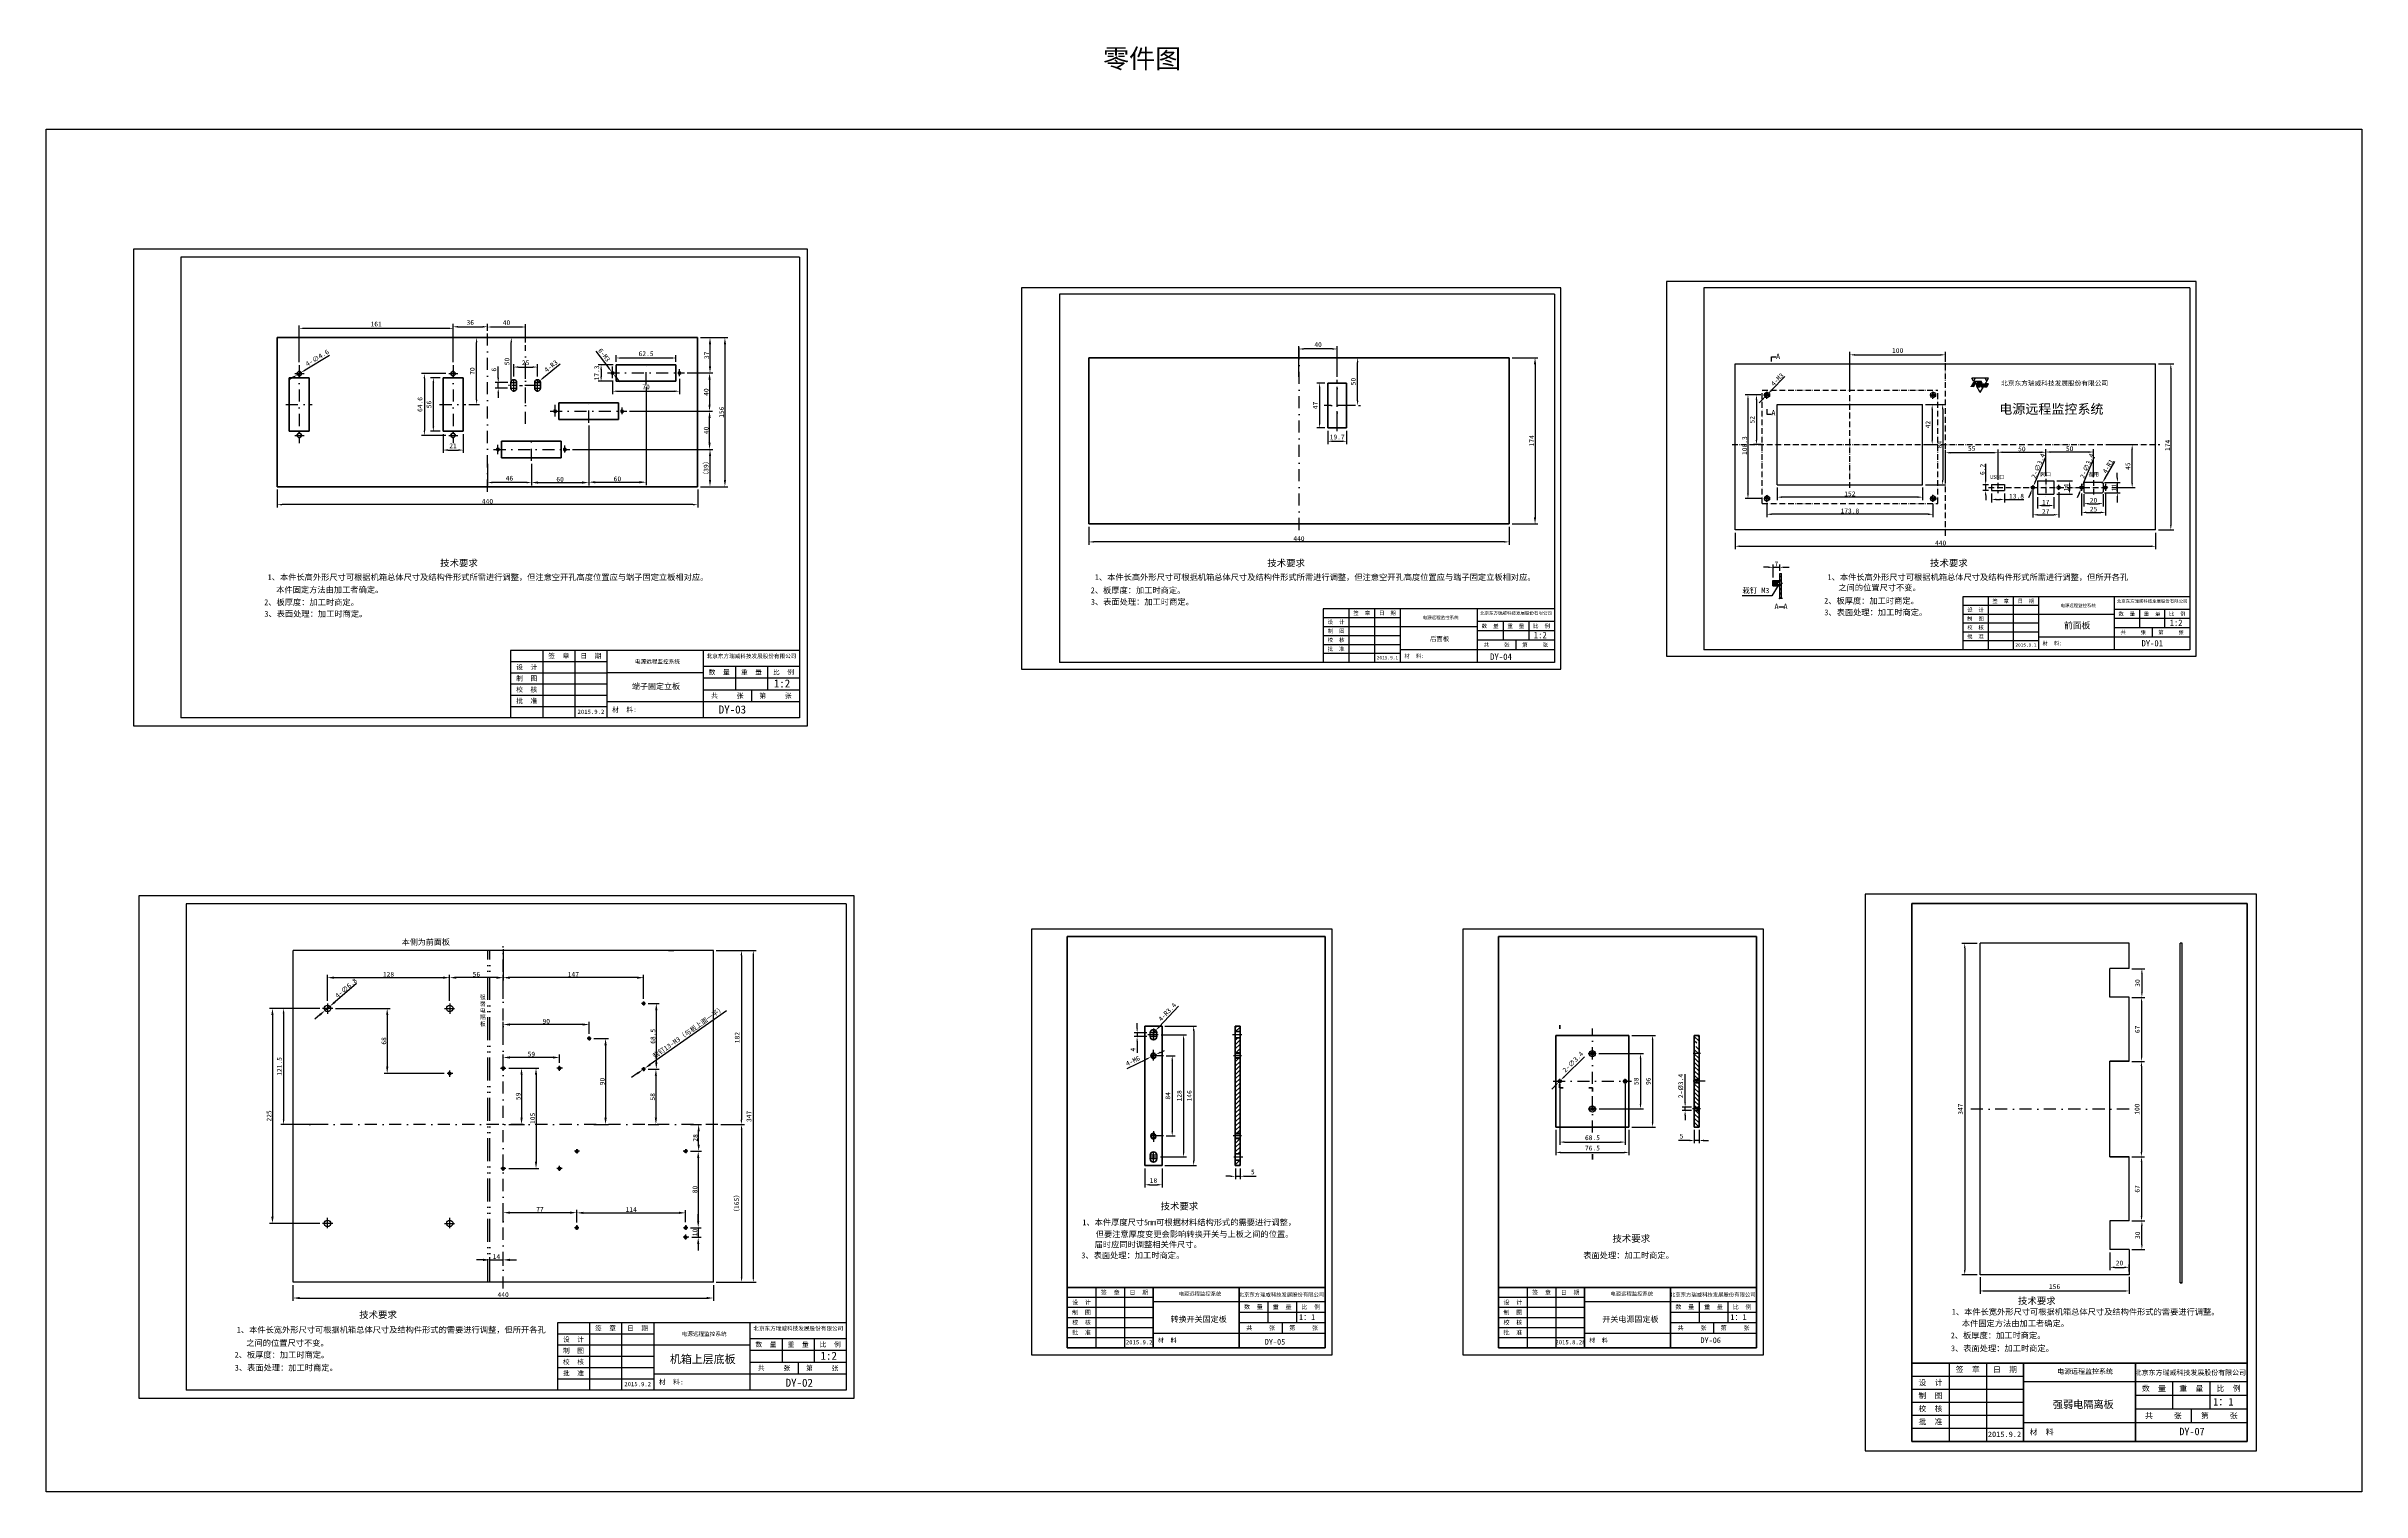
# Model space of a CAD drawing. Header units: millimetres. Extents: x 4100 to 7818, y 1137 to 2652.
# Drawn here: x 5395 to 7818, y 1139 to 2652 of the extents above; entities that cross this region are included whole.
import ezdxf

# ---------------------------------------------------------------- set-up
doc = ezdxf.new("R2010")
doc.units = ezdxf.units.MM
for name, pattern in [('ACAD_ISO10W100', [18, 12, -3, 0, -3]), ('ACAD_ISO12W100', [21, 12, -3, 0, -3, 0, -3]), ('CENTER', [2, 1.25, -0.25, 0.25, -0.25]), ('DASHDOTX2', [50.8, 25.4, -12.7, 0, -12.7]), ('XUXIAN', [18, 8, -2, 8])]:
    doc.linetypes.add(name, pattern=pattern)
doc.layers.get('0').update_dxf_attribs({"lineweight": 50})
doc.layers.get('Defpoints').update_dxf_attribs({"lineweight": 25})
for name, color, linetype in [('1轮廓实线层', 7, 'Continuous'), ('2', 2, 'XUXIAN'), ('3中心线层', 1, 'CENTER'), ('LAYER1', 134, 'Continuous')]:
    doc.layers.add(name, color=color, linetype=linetype)
for name, color, linetype, lineweight in [('7标注层', 4, 'Continuous', 15), ('点划线', 1, 'DASHDOTX2', 30), ('细实线', 1, 'Continuous', 30)]:
    doc.layers.add(name, color=color, linetype=linetype, lineweight=lineweight)
doc.styles.get("Standard").update_dxf_attribs({"font": 'SimSun.ttf', "height": 5})
doc.dimstyles.new('ISO-25', dxfattribs={"dimtxt": 8, "dimasz": 20, "dimexe": 5, "dimexo": 0.625, "dimgap": 20, "dimtad": 1, "dimdsep": 46, "dimtxsty": 'Standard', "dimcen": 2.5, "dimclrd": 4, "dimclre": 4, "dimclrt": 4, "dimadec": 0, "dimazin": 0, "dimtfac": 1, "dimtmove": 0, "dimatfit": 3, "dimfxl": 0, "dimarcsym": 0})
pattern_1 = [(135, (2505.6789, 276.0511), (-0.67351921, -0.67351921), [])]
pattern_2 = [(45, (-16.6817, 599.2844), (-2.245064, 2.245064), [])]

# ---------------------------------------------------------------- blocks, each defined once
blk = doc.blocks.new('*D14')
at = {"layer": 'Defpoints', "color": 0, "lineweight": -3}
for p in [(7016.7, 1597.4), (7017.2, 1539.4), (7063.4, 1539.4)]:
    blk.add_point(p, dxfattribs=at)
at = {"layer": '细实线', "color": 1, "lineweight": 25}
for p, q in [((7019.7, 1597.4), (7066.4, 1597.4)), ((7063.4, 1592.4), (7063.4, 1544.4)), ((7020.2, 1539.4), (7066.4, 1539.4))]:
    blk.add_line(p, q, dxfattribs=at)
at = {"layer": '细实线', "color": 1, "lineweight": -3}
for points in [[(7062.6, 1592.4), (7064.2, 1592.4), (7063.4, 1597.4)], [(7062.6, 1544.4), (7064.2, 1544.4), (7063.4, 1539.4)]]:
    blk.add_solid(points, dxfattribs=at)
at = {"layer": '细实线', "color": 1, "lineweight": -3, "insert": (7058.9, 1568.4), "char_height": 5, "attachment_point": 5, "rotation": 90}
blk.add_mtext('58', dxfattribs=at)
blk = doc.blocks.new('_None')
blk = doc.blocks.new('*D16')
at = {"layer": 'Defpoints', "color": 0, "lineweight": -3}
for p in [(6550.9, 1593.8), (6556.3, 1596.4)]:
    blk.add_point(p, dxfattribs=at)
at = {"layer": '细实线', "color": 1, "lineweight": 25}
for p, q in [((6560.8, 1598.5), (6565.3, 1600.7)), ((6526, 1581.8), (6546.4, 1591.6)), ((6556.3, 1596.4), (6550.9, 1593.8))]:
    blk.add_line(p, q, dxfattribs=at)
at = {"layer": '细实线', "color": 1, "lineweight": -3}
for points in [[(6546, 1592.4), (6546.7, 1590.9), (6550.9, 1593.8)], [(6560.4, 1599.3), (6561.1, 1597.8), (6556.3, 1596.4)]]:
    blk.add_solid(points, dxfattribs=at)
at = {"layer": '细实线', "color": 1, "lineweight": -3, "insert": (6532, 1589.7), "char_height": 5, "attachment_point": 5, "rotation": 25.6935}
blk.add_mtext('4-M6', dxfattribs=at)
blk = doc.blocks.new('*D18')
at = {"layer": 'Defpoints', "color": 0, "lineweight": -3}
for p in [(6558.6, 1617.1), (6557.8, 1489.1), (6585.1, 1489.1)]:
    blk.add_point(p, dxfattribs=at)
at = {"layer": '细实线', "color": 1, "lineweight": 25}
for p, q in [((6561.6, 1617.1), (6588.1, 1617.1)), ((6585.1, 1612.1), (6585.1, 1494.1)), ((6560.8, 1489.1), (6588.1, 1489.1))]:
    blk.add_line(p, q, dxfattribs=at)
at = {"layer": '细实线', "color": 1, "lineweight": -3}
for points in [[(6584.3, 1612.1), (6585.9, 1612.1), (6585.1, 1617.1)], [(6584.3, 1494.1), (6585.9, 1494.1), (6585.1, 1489.1)]]:
    blk.add_solid(points, dxfattribs=at)
at = {"layer": '细实线', "color": 1, "lineweight": -3, "insert": (6580.6, 1553.1), "char_height": 5, "attachment_point": 5, "rotation": 90}
blk.add_mtext('128', dxfattribs=at)
blk = doc.blocks.new('*D15')
at = {"layer": 'Defpoints', "color": 0, "lineweight": -3}
for p in [(6562.6, 1626.1), (6562.6, 1480.1), (6595.7, 1480.1)]:
    blk.add_point(p, dxfattribs=at)
at = {"layer": '细实线', "color": 1, "lineweight": 25}
for p, q in [((6565.6, 1626.1), (6598.7, 1626.1)), ((6595.7, 1621.1), (6595.7, 1485.1)), ((6565.6, 1480.1), (6598.7, 1480.1))]:
    blk.add_line(p, q, dxfattribs=at)
at = {"layer": '细实线', "color": 1, "lineweight": -3}
for points in [[(6594.8, 1621.1), (6596.5, 1621.1), (6595.7, 1626.1)], [(6594.8, 1485.1), (6596.5, 1485.1), (6595.7, 1480.1)]]:
    blk.add_solid(points, dxfattribs=at)
at = {"layer": '细实线', "color": 1, "lineweight": -3, "insert": (6591.2, 1553.1), "char_height": 5, "attachment_point": 5, "rotation": 90}
blk.add_mtext('146', dxfattribs=at)
blk = doc.blocks.new('*D17')
at = {"layer": 'Defpoints', "color": 0, "lineweight": -3}
for p in [(6564, 1595.1), (6564, 1511.1), (6573.2, 1511.1)]:
    blk.add_point(p, dxfattribs=at)
at = {"layer": '细实线', "color": 1, "lineweight": 25}
for p, q in [((6567, 1595.1), (6576.2, 1595.1)), ((6573.2, 1590.1), (6573.2, 1516.1)), ((6567, 1511.1), (6576.2, 1511.1))]:
    blk.add_line(p, q, dxfattribs=at)
at = {"layer": '细实线', "color": 1, "lineweight": -3}
for points in [[(6572.4, 1590.1), (6574.1, 1590.1), (6573.2, 1595.1)], [(6572.4, 1516.1), (6574.1, 1516.1), (6573.2, 1511.1)]]:
    blk.add_solid(points, dxfattribs=at)
at = {"layer": '细实线', "color": 1, "lineweight": -3, "insert": (6568.7, 1553.1), "char_height": 5, "attachment_point": 5, "rotation": 90}
blk.add_mtext('84', dxfattribs=at)
blk = doc.blocks.new('*D19')
at = {"layer": 'Defpoints', "color": 0, "lineweight": -3}
for p in [(6977.6, 1567.2), (6980, 1569.6)]:
    blk.add_point(p, dxfattribs=at)
at = {"layer": '细实线', "color": 1, "lineweight": 25}
for p, q in [((7004.6, 1594.1), (6983.6, 1573.1)), ((6974.1, 1563.6), (6970.6, 1560.1)), ((6977.6, 1567.2), (6980, 1569.6))]:
    blk.add_line(p, q, dxfattribs=at)
at = {"layer": '细实线', "color": 1, "lineweight": -3}
for points in [[(6973.5, 1564.2), (6974.7, 1563), (6977.6, 1567.2)], [(6983, 1573.7), (6984.2, 1572.5), (6980, 1569.6)]]:
    blk.add_solid(points, dxfattribs=at)
at = {"layer": '细实线', "color": 1, "lineweight": -3, "insert": (6992.7, 1588.6), "char_height": 5, "attachment_point": 5, "rotation": 45.0105}
blk.add_mtext('2-∅3.4', dxfattribs=at)
blk = doc.blocks.new('*D20')
at = {"layer": 'Defpoints', "color": 0, "lineweight": -3}
for p in [(6978.8, 1568.7), (7047.3, 1568.6), (7047.3, 1504.7)]:
    blk.add_point(p, dxfattribs=at)
at = {"layer": '细实线', "color": 1, "lineweight": 25}
for p, q in [((6978.8, 1565.7), (6978.8, 1501.7)), ((7047.3, 1565.6), (7047.3, 1501.7)), ((6983.8, 1504.7), (7042.3, 1504.7))]:
    blk.add_line(p, q, dxfattribs=at)
at = {"layer": '细实线', "color": 1, "lineweight": -3}
for points in [[(6983.8, 1505.5), (6983.8, 1503.9), (6978.8, 1504.7)], [(7042.3, 1505.5), (7042.3, 1503.9), (7047.3, 1504.7)]]:
    blk.add_solid(points, dxfattribs=at)
at = {"layer": '细实线', "color": 1, "lineweight": -3, "insert": (7013.1, 1509.2), "char_height": 5, "attachment_point": 5}
blk.add_mtext('68.5', dxfattribs=at)
blk = doc.blocks.new('*D21')
at = {"layer": 'Defpoints', "color": 0, "lineweight": -3}
for p in [(7051.3, 1616.4), (7051.3, 1520.4), (7076, 1520.4)]:
    blk.add_point(p, dxfattribs=at)
at = {"layer": '细实线', "color": 1, "lineweight": 25}
for p, q in [((7054.3, 1616.4), (7079, 1616.4)), ((7076, 1611.4), (7076, 1525.4)), ((7054.3, 1520.4), (7079, 1520.4))]:
    blk.add_line(p, q, dxfattribs=at)
at = {"layer": '细实线', "color": 1, "lineweight": -3}
for points in [[(7075.2, 1611.4), (7076.9, 1611.4), (7076, 1616.4)], [(7075.2, 1525.4), (7076.9, 1525.4), (7076, 1520.4)]]:
    blk.add_solid(points, dxfattribs=at)
at = {"layer": '细实线', "color": 1, "lineweight": -3, "insert": (7071.5, 1568.4), "char_height": 5, "attachment_point": 5, "rotation": 90}
blk.add_mtext('96', dxfattribs=at)
blk = doc.blocks.new('*D22')
at = {"layer": 'Defpoints', "color": 0, "lineweight": -3}
for p in [(6974.8, 1520.4), (7051.3, 1520.4), (7051.3, 1493.9)]:
    blk.add_point(p, dxfattribs=at)
at = {"layer": '细实线', "color": 1, "lineweight": 25}
for p, q in [((6974.8, 1517.4), (6974.8, 1490.9)), ((7051.3, 1517.4), (7051.3, 1490.9)), ((6979.8, 1493.9), (7046.3, 1493.9))]:
    blk.add_line(p, q, dxfattribs=at)
at = {"layer": '细实线', "color": 1, "lineweight": -3}
for points in [[(6979.8, 1494.7), (6979.8, 1493), (6974.8, 1493.9)], [(7046.3, 1494.7), (7046.3, 1493), (7051.3, 1493.9)]]:
    blk.add_solid(points, dxfattribs=at)
at = {"layer": '细实线', "color": 1, "lineweight": -3, "insert": (7013.1, 1498.4), "char_height": 5, "attachment_point": 5}
blk.add_mtext('76.5', dxfattribs=at)
blk = doc.blocks.new('*D23')
at = {"layer": 'Defpoints', "color": 0, "lineweight": -3}
for p in [(6544.6, 1480.1), (6562.6, 1480.1), (6562.6, 1460)]:
    blk.add_point(p, dxfattribs=at)
at = {"layer": '细实线', "color": 1, "lineweight": 25}
for p, q in [((6544.6, 1477.1), (6544.6, 1457)), ((6549.6, 1460), (6557.6, 1460)), ((6562.6, 1477.1), (6562.6, 1457))]:
    blk.add_line(p, q, dxfattribs=at)
at = {"layer": '细实线', "color": 1, "lineweight": -3}
for points in [[(6549.6, 1460.9), (6549.6, 1459.2), (6544.6, 1460)], [(6557.6, 1460.9), (6557.6, 1459.2), (6562.6, 1460)]]:
    blk.add_solid(points, dxfattribs=at)
at = {"layer": '细实线', "color": 1, "lineweight": -3, "insert": (6553.6, 1464.5), "char_height": 5, "attachment_point": 5}
blk.add_mtext('18', dxfattribs=at)
blk = doc.blocks.new('*D25')
at = {"layer": 'Defpoints', "color": 0, "lineweight": -3}
for p in [(6639.3, 1480.1), (6644.3, 1480.1), (6644.3, 1468.9)]:
    blk.add_point(p, dxfattribs=at)
at = {"layer": '细实线', "color": 1, "lineweight": 25}
for p, q in [((6634.3, 1468.9), (6629.3, 1468.9)), ((6639.3, 1477.1), (6639.3, 1465.9)), ((6639.3, 1468.9), (6644.3, 1468.9)), ((6644.3, 1477.1), (6644.3, 1465.9)), ((6649.3, 1468.9), (6661, 1468.9))]:
    blk.add_line(p, q, dxfattribs=at)
at = {"layer": '细实线', "color": 1, "lineweight": -3}
for points in [[(6634.3, 1469.7), (6634.3, 1468.1), (6639.3, 1468.9)], [(6649.3, 1469.7), (6649.3, 1468.1), (6644.3, 1468.9)]]:
    blk.add_solid(points, dxfattribs=at)
at = {"layer": '细实线', "color": 1, "lineweight": -3, "insert": (6657.6, 1473.4), "char_height": 5, "attachment_point": 5}
blk.add_mtext('5', dxfattribs=at)
blk = doc.blocks.new('*D26')
at = {"layer": '1轮廓实线层', "color": 1, "lineweight": 25}
for p, q in [((7418.8, 1363.3), (7418.8, 1345.9)), ((7574.8, 1363.6), (7574.8, 1345.9)), ((7423.8, 1348.9), (7569.8, 1348.9))]:
    blk.add_line(p, q, dxfattribs=at)
at = {"layer": '1轮廓实线层', "color": 1, "lineweight": -3}
for points in [[(7423.8, 1349.7), (7423.8, 1348), (7418.8, 1348.9)], [(7569.8, 1349.7), (7569.8, 1348), (7574.8, 1348.9)]]:
    blk.add_solid(points, dxfattribs=at)
at = {"layer": 'Defpoints', "color": 0, "lineweight": -3}
for p in [(7418.8, 1366.3), (7574.8, 1366.6), (7574.8, 1348.9)]:
    blk.add_point(p, dxfattribs=at)
at = {"layer": '1轮廓实线层', "color": 1, "lineweight": -3, "insert": (7496.8, 1353.4), "char_height": 5, "attachment_point": 5}
blk.add_mtext('156', dxfattribs=at)
blk = doc.blocks.new('*D29')
at = {"layer": '1轮廓实线层', "color": 1, "lineweight": 25}
for p, q in [((5680.9, 1644.6), (5628.4, 1644.6)), ((5631.4, 1637.6), (5631.4, 1426.6)), ((5680.9, 1419.6), (5628.4, 1419.6))]:
    blk.add_line(p, q, dxfattribs=at)
at = {"layer": '1轮廓实线层', "color": 1, "lineweight": -3}
for points in [[(5630.2, 1637.6), (5632.6, 1637.6), (5631.4, 1644.6)], [(5630.2, 1426.6), (5632.6, 1426.6), (5631.4, 1419.6)]]:
    blk.add_solid(points, dxfattribs=at)
at = {"layer": 'Defpoints', "color": 0, "lineweight": -3}
for p in [(5683.9, 1644.6), (5631.4, 1419.6), (5683.9, 1419.6)]:
    blk.add_point(p, dxfattribs=at)
at = {"layer": '1轮廓实线层', "color": 1, "lineweight": -3, "insert": (5627.9, 1532.1), "char_height": 5, "attachment_point": 5, "rotation": 90}
blk.add_mtext('225', dxfattribs=at)
blk = doc.blocks.new('*D30')
at = {"layer": '1轮廓实线层', "color": 1, "lineweight": 25}
for p, q in [((5688.9, 1652.7), (5688.9, 1679.8)), ((5695.9, 1676.8), (5809.9, 1676.8)), ((5816.9, 1652.7), (5816.9, 1679.8))]:
    blk.add_line(p, q, dxfattribs=at)
at = {"layer": '1轮廓实线层', "color": 1, "lineweight": -3}
for points in [[(5695.9, 1678), (5695.9, 1675.6), (5688.9, 1676.8)], [(5809.9, 1678), (5809.9, 1675.6), (5816.9, 1676.8)]]:
    blk.add_solid(points, dxfattribs=at)
at = {"layer": 'Defpoints', "color": 0, "lineweight": -3}
for p in [(5816.9, 1676.8), (5688.9, 1649.7), (5816.9, 1649.7)]:
    blk.add_point(p, dxfattribs=at)
at = {"layer": '1轮廓实线层', "color": 1, "lineweight": -3, "insert": (5752.9, 1680.3), "char_height": 5, "attachment_point": 5}
blk.add_mtext('128', dxfattribs=at)
blk = doc.blocks.new('*D31')
at = {"layer": '1轮廓实线层', "color": 1, "lineweight": 25}
for p, q in [((5872.9, 1706.6), (5872.9, 1673.8)), ((5816.9, 1652.7), (5816.9, 1679.8)), ((5865.9, 1676.8), (5823.9, 1676.8))]:
    blk.add_line(p, q, dxfattribs=at)
at = {"layer": '1轮廓实线层', "color": 1, "lineweight": -3}
for points in [[(5823.9, 1678), (5823.9, 1675.6), (5816.9, 1676.8)], [(5865.9, 1678), (5865.9, 1675.6), (5872.9, 1676.8)]]:
    blk.add_solid(points, dxfattribs=at)
at = {"layer": 'Defpoints', "color": 0, "lineweight": -3}
for p in [(5872.9, 1709.6), (5816.9, 1676.8), (5816.9, 1649.7)]:
    blk.add_point(p, dxfattribs=at)
at = {"layer": '1轮廓实线层', "color": 1, "lineweight": -3, "insert": (5844.9, 1680.3), "char_height": 5, "attachment_point": 5}
blk.add_mtext('56', dxfattribs=at)
blk = doc.blocks.new('*D32')
at = {"layer": '1轮廓实线层', "color": 1, "lineweight": 25}
for p, q in [((5697.5, 1644.6), (5754.5, 1644.6)), ((5751.5, 1637.6), (5751.5, 1583.6)), ((5811.3, 1576.6), (5748.5, 1576.6))]:
    blk.add_line(p, q, dxfattribs=at)
at = {"layer": '1轮廓实线层', "color": 1, "lineweight": -3}
for points in [[(5750.4, 1637.6), (5752.7, 1637.6), (5751.5, 1644.6)], [(5750.4, 1583.6), (5752.7, 1583.6), (5751.5, 1576.6)]]:
    blk.add_solid(points, dxfattribs=at)
at = {"layer": 'Defpoints', "color": 0, "lineweight": -3}
for p in [(5694.5, 1644.6), (5751.5, 1576.6), (5814.3, 1576.6)]:
    blk.add_point(p, dxfattribs=at)
at = {"layer": '1轮廓实线层', "color": 1, "lineweight": -3, "insert": (5748, 1610.6), "char_height": 5, "attachment_point": 5, "rotation": 90}
blk.add_mtext('68', dxfattribs=at)
blk = doc.blocks.new('*D33')
at = {"layer": '1轮廓实线层', "color": 1, "lineweight": 25}
for p, q in [((5872.9, 1587.5), (5872.9, 1596.3)), ((5924.9, 1593.3), (5879.9, 1593.3)), ((5931.9, 1587.5), (5931.9, 1596.3))]:
    blk.add_line(p, q, dxfattribs=at)
at = {"layer": '1轮廓实线层', "color": 1, "lineweight": -3}
for points in [[(5879.9, 1594.4), (5879.9, 1592.1), (5872.9, 1593.3)], [(5924.9, 1594.4), (5924.9, 1592.1), (5931.9, 1593.3)]]:
    blk.add_solid(points, dxfattribs=at)
at = {"layer": 'Defpoints', "color": 0, "lineweight": -3}
for p in [(5872.9, 1593.3), (5872.9, 1584.5), (5931.9, 1584.5)]:
    blk.add_point(p, dxfattribs=at)
at = {"layer": '1轮廓实线层', "color": 1, "lineweight": -3, "insert": (5902.4, 1596.8), "char_height": 5, "attachment_point": 5}
blk.add_mtext('59', dxfattribs=at)
blk = doc.blocks.new('*D34')
at = {"layer": '1轮廓实线层', "color": 1, "lineweight": 25}
for p, q in [((5878.7, 1582.1), (5895.1, 1582.1)), ((5892.1, 1575.1), (5892.1, 1530.1)), ((5878.7, 1523.1), (5895.1, 1523.1))]:
    blk.add_line(p, q, dxfattribs=at)
at = {"layer": '1轮廓实线层', "color": 1, "lineweight": -3}
for points in [[(5891, 1575.1), (5893.3, 1575.1), (5892.1, 1582.1)], [(5891, 1530.1), (5893.3, 1530.1), (5892.1, 1523.1)]]:
    blk.add_solid(points, dxfattribs=at)
at = {"layer": 'Defpoints', "color": 0, "lineweight": -3}
for p in [(5875.7, 1582.1), (5875.7, 1523.1), (5892.1, 1523.1)]:
    blk.add_point(p, dxfattribs=at)
at = {"layer": '1轮廓实线层', "color": 1, "lineweight": -3, "insert": (5888.6, 1552.6), "char_height": 5, "attachment_point": 5, "rotation": 90}
blk.add_mtext('59', dxfattribs=at)
blk = doc.blocks.new('*D35')
at = {"layer": '1轮廓实线层', "color": 1, "lineweight": 25}
for p, q in [((5878.7, 1582.1), (5910.3, 1582.1)), ((5907.3, 1575.1), (5907.3, 1484.1)), ((5878.7, 1477.1), (5910.3, 1477.1))]:
    blk.add_line(p, q, dxfattribs=at)
at = {"layer": '1轮廓实线层', "color": 1, "lineweight": -3}
for points in [[(5906.1, 1575.1), (5908.5, 1575.1), (5907.3, 1582.1)], [(5906.1, 1484.1), (5908.5, 1484.1), (5907.3, 1477.1)]]:
    blk.add_solid(points, dxfattribs=at)
at = {"layer": 'Defpoints', "color": 0, "lineweight": -3}
for p in [(5875.7, 1582.1), (5875.7, 1477.1), (5907.3, 1477.1)]:
    blk.add_point(p, dxfattribs=at)
at = {"layer": '1轮廓实线层', "color": 1, "lineweight": -3, "insert": (5903.8, 1529.6), "char_height": 5, "attachment_point": 5, "rotation": 90}
blk.add_mtext('105', dxfattribs=at)
blk = doc.blocks.new('*D36')
at = {"layer": '1轮廓实线层', "color": 1, "lineweight": 25}
for p, q in [((6024.8, 1649.6), (6036.2, 1649.6)), ((6033.2, 1642.6), (6033.2, 1588.1)), ((6024.8, 1581.1), (6036.2, 1581.1))]:
    blk.add_line(p, q, dxfattribs=at)
at = {"layer": '1轮廓实线层', "color": 1, "lineweight": -3}
for points in [[(6032, 1642.6), (6034.4, 1642.6), (6033.2, 1649.6)], [(6032, 1588.1), (6034.4, 1588.1), (6033.2, 1581.1)]]:
    blk.add_solid(points, dxfattribs=at)
at = {"layer": 'Defpoints', "color": 0, "lineweight": -3}
for p in [(6021.8, 1649.6), (6021.8, 1581.1), (6033.2, 1581.1)]:
    blk.add_point(p, dxfattribs=at)
at = {"layer": '1轮廓实线层', "color": 1, "lineweight": -3, "insert": (6029.7, 1615.4), "char_height": 5, "attachment_point": 5, "rotation": 90}
blk.add_mtext('68.5', dxfattribs=at)
blk = doc.blocks.new('*D37')
at = {"layer": '1轮廓实线层', "color": 1, "lineweight": 25}
for p, q in [((5872.9, 1654.5), (5872.9, 1679.8)), ((6012.9, 1676.8), (5879.9, 1676.8)), ((6019.9, 1654.5), (6019.9, 1679.8))]:
    blk.add_line(p, q, dxfattribs=at)
at = {"layer": '1轮廓实线层', "color": 1, "lineweight": -3}
for points in [[(5879.9, 1678), (5879.9, 1675.6), (5872.9, 1676.8)], [(6012.9, 1678), (6012.9, 1675.6), (6019.9, 1676.8)]]:
    blk.add_solid(points, dxfattribs=at)
at = {"layer": 'Defpoints', "color": 0, "lineweight": -3}
for p in [(5872.9, 1676.8), (5872.9, 1651.5), (6019.9, 1651.5)]:
    blk.add_point(p, dxfattribs=at)
at = {"layer": '1轮廓实线层', "color": 1, "lineweight": -3, "insert": (5946.4, 1680.3), "char_height": 5, "attachment_point": 5}
blk.add_mtext('147', dxfattribs=at)
blk = doc.blocks.new('*D38')
at = {"layer": '1轮廓实线层', "color": 1, "lineweight": 25}
for p, q in [((5872.9, 1420.6), (5872.9, 1433.8)), ((5942.9, 1430.8), (5879.9, 1430.8)), ((5949.9, 1420.6), (5949.9, 1433.8))]:
    blk.add_line(p, q, dxfattribs=at)
at = {"layer": '1轮廓实线层', "color": 1, "lineweight": -3}
for points in [[(5879.9, 1432), (5879.9, 1429.7), (5872.9, 1430.8)], [(5942.9, 1432), (5942.9, 1429.7), (5949.9, 1430.8)]]:
    blk.add_solid(points, dxfattribs=at)
at = {"layer": 'Defpoints', "color": 0, "lineweight": -3}
for p in [(5872.9, 1430.8), (5872.9, 1417.6), (5949.9, 1417.6)]:
    blk.add_point(p, dxfattribs=at)
at = {"layer": '1轮廓实线层', "color": 1, "lineweight": -3, "insert": (5911.4, 1434.3), "char_height": 5, "attachment_point": 5}
blk.add_mtext('77', dxfattribs=at)
blk = doc.blocks.new('*D39')
at = {"layer": '1轮廓实线层', "color": 1, "lineweight": 25}
for p, q in [((5949.9, 1420.6), (5949.9, 1433.6)), ((5956.9, 1430.6), (6056.9, 1430.6)), ((6063.9, 1420.8), (6063.9, 1433.6))]:
    blk.add_line(p, q, dxfattribs=at)
at = {"layer": '1轮廓实线层', "color": 1, "lineweight": -3}
for points in [[(5956.9, 1431.8), (5956.9, 1429.5), (5949.9, 1430.6)], [(6056.9, 1431.8), (6056.9, 1429.5), (6063.9, 1430.6)]]:
    blk.add_solid(points, dxfattribs=at)
at = {"layer": 'Defpoints', "color": 0, "lineweight": -3}
for p in [(6063.9, 1430.6), (5949.9, 1417.6), (6063.9, 1417.8)]:
    blk.add_point(p, dxfattribs=at)
at = {"layer": '1轮廓实线层', "color": 1, "lineweight": -3, "insert": (6006.9, 1434.1), "char_height": 5, "attachment_point": 5}
blk.add_mtext('114', dxfattribs=at)
blk = doc.blocks.new('*D40')
at = {"layer": '1轮廓实线层', "color": 1, "lineweight": 25}
for p, q in [((6069.1, 1523.1), (6080.5, 1523.1)), ((6077.5, 1502.1), (6077.5, 1516.1)), ((6069.1, 1495.1), (6080.5, 1495.1))]:
    blk.add_line(p, q, dxfattribs=at)
at = {"layer": '1轮廓实线层', "color": 1, "lineweight": -3}
for points in [[(6076.4, 1516.1), (6078.7, 1516.1), (6077.5, 1523.1)], [(6076.4, 1502.1), (6078.7, 1502.1), (6077.5, 1495.1)]]:
    blk.add_solid(points, dxfattribs=at)
at = {"layer": 'Defpoints', "color": 0, "lineweight": -3}
for p in [(6066.1, 1523.1), (6077.5, 1523.1), (6066.1, 1495.1)]:
    blk.add_point(p, dxfattribs=at)
at = {"layer": '1轮廓实线层', "color": 1, "lineweight": -3, "insert": (6074, 1509.1), "char_height": 5, "attachment_point": 5, "rotation": 90}
blk.add_mtext('28', dxfattribs=at)
blk = doc.blocks.new('*D41')
at = {"layer": '1轮廓实线层', "color": 1, "lineweight": 25}
for p, q in [((6069.1, 1495.1), (6080.1, 1495.1)), ((6077.1, 1488.1), (6077.1, 1422.1)), ((6069.1, 1415.1), (6080.1, 1415.1))]:
    blk.add_line(p, q, dxfattribs=at)
at = {"layer": '1轮廓实线层', "color": 1, "lineweight": -3}
for points in [[(6075.9, 1488.1), (6078.2, 1488.1), (6077.1, 1495.1)], [(6075.9, 1422.1), (6078.2, 1422.1), (6077.1, 1415.1)]]:
    blk.add_solid(points, dxfattribs=at)
at = {"layer": 'Defpoints', "color": 0, "lineweight": -3}
for p in [(6066.1, 1495.1), (6066.1, 1415.1), (6077.1, 1415.1)]:
    blk.add_point(p, dxfattribs=at)
at = {"layer": '1轮廓实线层', "color": 1, "lineweight": -3, "insert": (6073.6, 1455.1), "char_height": 5, "attachment_point": 5, "rotation": 90}
blk.add_mtext('80', dxfattribs=at)
blk = doc.blocks.new('*D42')
at = {"layer": '1轮廓实线层', "color": 1, "lineweight": 25}
for p, q in [((6069.1, 1415.1), (6080.1, 1415.1)), ((6077.1, 1422.1), (6077.1, 1429.1)), ((6077.1, 1415.1), (6077.1, 1405.1)), ((6070.3, 1405.1), (6080.1, 1405.1)), ((6077.1, 1398.1), (6077.1, 1391.1))]:
    blk.add_line(p, q, dxfattribs=at)
at = {"layer": '1轮廓实线层', "color": 1, "lineweight": -3}
for points in [[(6075.9, 1422.1), (6078.2, 1422.1), (6077.1, 1415.1)], [(6075.9, 1398.1), (6078.2, 1398.1), (6077.1, 1405.1)]]:
    blk.add_solid(points, dxfattribs=at)
at = {"layer": 'Defpoints', "color": 0, "lineweight": -3}
for p in [(6066.1, 1415.1), (6067.3, 1405.1), (6077.1, 1405.1)]:
    blk.add_point(p, dxfattribs=at)
at = {"layer": '1轮廓实线层', "color": 1, "lineweight": -3, "insert": (6073.6, 1410.1), "char_height": 5, "attachment_point": 5, "rotation": 90}
blk.add_mtext('10', dxfattribs=at)
blk = doc.blocks.new('*D43')
at = {"layer": '1轮廓实线层', "color": 1, "lineweight": 25}
for p, q in [((5719.4, 1670.6), (5696.9, 1651.4)), ((5681, 1637.9), (5675.7, 1633.3)), ((5686.4, 1642.4), (5691.5, 1646.8))]:
    blk.add_line(p, q, dxfattribs=at)
at = {"layer": '1轮廓实线层', "color": 1, "lineweight": -3}
for points in [[(5696.1, 1652.3), (5697.6, 1650.5), (5691.5, 1646.8)], [(5680.3, 1638.8), (5681.8, 1637), (5686.4, 1642.4)]]:
    blk.add_solid(points, dxfattribs=at)
at = {"layer": 'Defpoints', "color": 0, "lineweight": -3}
for p in [(5686.4, 1642.4), (5691.5, 1646.8)]:
    blk.add_point(p, dxfattribs=at)
at = {"layer": '1轮廓实线层', "color": 1, "lineweight": -3, "insert": (5708.5, 1665.9), "char_height": 5, "attachment_point": 5, "rotation": 40.4311}
blk.add_mtext('4-∅6.8', dxfattribs=at)
blk = doc.blocks.new('*D44')
at = {"layer": '1轮廓实线层', "color": 1, "lineweight": 25}
for p, q in [((6106.6, 1642), (6026.7, 1585.9)), ((6013.2, 1576.4), (6007.4, 1572.3)), ((6018.9, 1580.4), (6021, 1581.9))]:
    blk.add_line(p, q, dxfattribs=at)
at = {"layer": '1轮廓实线层', "color": 1, "lineweight": -3}
for points in [[(6012.5, 1577.3), (6013.8, 1575.4), (6018.9, 1580.4)], [(6026.1, 1586.8), (6027.4, 1584.9), (6021, 1581.9)]]:
    blk.add_solid(points, dxfattribs=at)
at = {"layer": 'Defpoints', "color": 0, "lineweight": -3}
for p in [(6018.9, 1580.4), (6021, 1581.9)]:
    blk.add_point(p, dxfattribs=at)
at = {"layer": '1轮廓实线层', "color": 1, "lineweight": -3, "insert": (6067, 1619.5), "char_height": 5, "attachment_point": 5, "rotation": 35.0673}
blk.add_mtext('栽钉13-M3（与板上面一平）', dxfattribs=at)
blk = doc.blocks.new('*D45')
at = {"layer": '1轮廓实线层', "color": 1, "lineweight": 25}
for p, q in [((6024.8, 1581.1), (6035.8, 1581.1)), ((6032.8, 1574.1), (6032.8, 1530.1)), ((6024.8, 1523.1), (6035.8, 1523.1))]:
    blk.add_line(p, q, dxfattribs=at)
at = {"layer": '1轮廓实线层', "color": 1, "lineweight": -3}
for points in [[(6031.6, 1574.1), (6033.9, 1574.1), (6032.8, 1581.1)], [(6031.6, 1530.1), (6033.9, 1530.1), (6032.8, 1523.1)]]:
    blk.add_solid(points, dxfattribs=at)
at = {"layer": 'Defpoints', "color": 0, "lineweight": -3}
for p in [(6021.8, 1581.1), (6021.8, 1523.1), (6032.8, 1523.1)]:
    blk.add_point(p, dxfattribs=at)
at = {"layer": '1轮廓实线层', "color": 1, "lineweight": -3, "insert": (6029.3, 1552.1), "char_height": 5, "attachment_point": 5, "rotation": 90}
blk.add_mtext('58', dxfattribs=at)
blk = doc.blocks.new('*D46')
at = {"layer": '1轮廓实线层', "color": 1, "lineweight": 25}
for p, q in [((5967.9, 1613.1), (5983.1, 1613.1)), ((5980.1, 1606.1), (5980.1, 1530.1)), ((5967.9, 1523.1), (5983.1, 1523.1))]:
    blk.add_line(p, q, dxfattribs=at)
at = {"layer": '1轮廓实线层', "color": 1, "lineweight": -3}
for points in [[(5978.9, 1606.1), (5981.3, 1606.1), (5980.1, 1613.1)], [(5978.9, 1530.1), (5981.3, 1530.1), (5980.1, 1523.1)]]:
    blk.add_solid(points, dxfattribs=at)
at = {"layer": 'Defpoints', "color": 0, "lineweight": -3}
for p in [(5964.9, 1613.1), (5964.9, 1523.1), (5980.1, 1523.1)]:
    blk.add_point(p, dxfattribs=at)
at = {"layer": '1轮廓实线层', "color": 1, "lineweight": -3, "insert": (5976.6, 1568.1), "char_height": 5, "attachment_point": 5, "rotation": 90}
blk.add_mtext('90', dxfattribs=at)
blk = doc.blocks.new('*D47')
at = {"layer": '1轮廓实线层', "color": 1, "lineweight": 25}
for p, q in [((5872.9, 1618), (5872.9, 1630.7)), ((5956, 1627.7), (5879.9, 1627.7)), ((5963, 1618), (5963, 1630.7))]:
    blk.add_line(p, q, dxfattribs=at)
at = {"layer": '1轮廓实线层', "color": 1, "lineweight": -3}
for points in [[(5879.9, 1628.9), (5879.9, 1626.6), (5872.9, 1627.7)], [(5956, 1628.9), (5956, 1626.6), (5963, 1627.7)]]:
    blk.add_solid(points, dxfattribs=at)
at = {"layer": 'Defpoints', "color": 0, "lineweight": -3}
for p in [(5872.9, 1627.7), (5872.9, 1615), (5963, 1615)]:
    blk.add_point(p, dxfattribs=at)
at = {"layer": '1轮廓实线层', "color": 1, "lineweight": -3, "insert": (5918, 1631.2), "char_height": 5, "attachment_point": 5}
blk.add_mtext('90', dxfattribs=at)
blk = doc.blocks.new('*D48')
at = {"layer": '1轮廓实线层', "color": 1, "lineweight": 25}
for p, q in [((5652.9, 1355.1), (5652.9, 1338.5)), ((5659.9, 1341.5), (6085.9, 1341.5)), ((6092.9, 1355.1), (6092.9, 1338.5))]:
    blk.add_line(p, q, dxfattribs=at)
at = {"layer": '1轮廓实线层', "color": 1, "lineweight": -3}
for points in [[(5659.9, 1342.6), (5659.9, 1340.3), (5652.9, 1341.5)], [(6085.9, 1342.6), (6085.9, 1340.3), (6092.9, 1341.5)]]:
    blk.add_solid(points, dxfattribs=at)
at = {"layer": 'Defpoints', "color": 0, "lineweight": -3}
for p in [(5652.9, 1358.1), (6092.9, 1358.1), (6092.9, 1341.5)]:
    blk.add_point(p, dxfattribs=at)
at = {"layer": '1轮廓实线层', "color": 1, "lineweight": -3, "insert": (5872.9, 1345), "char_height": 5, "attachment_point": 5}
blk.add_mtext('440', dxfattribs=at)
blk = doc.blocks.new('*D49')
at = {"layer": '1轮廓实线层', "color": 1, "lineweight": 25}
for p, q in [((5858.9, 1375.2), (5858.9, 1384.4)), ((5872.9, 1375.2), (5872.9, 1384.4)), ((5851.9, 1381.4), (5844.9, 1381.4)), ((5858.9, 1381.4), (5872.9, 1381.4)), ((5879.9, 1381.4), (5886.9, 1381.4))]:
    blk.add_line(p, q, dxfattribs=at)
at = {"layer": '1轮廓实线层', "color": 1, "lineweight": -3}
for points in [[(5851.9, 1382.6), (5851.9, 1380.2), (5858.9, 1381.4)], [(5879.9, 1382.6), (5879.9, 1380.2), (5872.9, 1381.4)]]:
    blk.add_solid(points, dxfattribs=at)
at = {"layer": 'Defpoints', "color": 0, "lineweight": -3}
for p in [(5858.9, 1372.2), (5872.9, 1381.4), (5872.9, 1372.2)]:
    blk.add_point(p, dxfattribs=at)
at = {"layer": '1轮廓实线层', "color": 1, "lineweight": -3, "insert": (5865.9, 1384.9), "char_height": 5, "attachment_point": 5}
blk.add_mtext('14', dxfattribs=at)
blk = doc.blocks.new('*D50')
at = {"layer": 'Defpoints', "color": 0, "lineweight": -3}
for p in [(7119.7, 1520.4), (7119.7, 1506.4), (7124.7, 1520.4)]:
    blk.add_point(p, dxfattribs=at)
at = {"layer": '细实线', "color": 1, "lineweight": 25}
for p, q in [((7114.7, 1506.4), (7103, 1506.4)), ((7119.7, 1517.4), (7119.7, 1503.4)), ((7124.7, 1506.4), (7119.7, 1506.4)), ((7124.7, 1517.4), (7124.7, 1503.4)), ((7129.7, 1506.4), (7134.7, 1506.4))]:
    blk.add_line(p, q, dxfattribs=at)
at = {"layer": '细实线', "color": 1, "lineweight": -3}
for points in [[(7114.7, 1507.2), (7114.7, 1505.5), (7119.7, 1506.4)], [(7129.7, 1507.2), (7129.7, 1505.5), (7124.7, 1506.4)]]:
    blk.add_solid(points, dxfattribs=at)
at = {"layer": '细实线', "color": 1, "lineweight": -3, "insert": (7106.3, 1510.9), "char_height": 5, "attachment_point": 5}
blk.add_mtext('5', dxfattribs=at)
blk = doc.blocks.new('*D51')
at = {"layer": '1轮廓实线层', "color": 1, "lineweight": 25}
for p, q in [((7110.1, 1546.1), (7110.1, 1575.8)), ((7116.7, 1541.1), (7107.1, 1541.1)), ((7116.7, 1537.7), (7107.1, 1537.7)), ((7110.1, 1537.7), (7110.1, 1541.1)), ((7110.1, 1532.7), (7110.1, 1527.7))]:
    blk.add_line(p, q, dxfattribs=at)
at = {"layer": '1轮廓实线层', "color": 1, "lineweight": -3}
for points in [[(7109.3, 1546.1), (7110.9, 1546.1), (7110.1, 1541.1)], [(7109.3, 1532.7), (7110.9, 1532.7), (7110.1, 1537.7)]]:
    blk.add_solid(points, dxfattribs=at)
at = {"layer": 'Defpoints', "color": 0, "lineweight": -3}
for p in [(7110.1, 1541.1), (7119.7, 1541.1), (7119.7, 1537.7)]:
    blk.add_point(p, dxfattribs=at)
at = {"layer": '1轮廓实线层', "color": 1, "lineweight": -3, "insert": (7105.6, 1563.4), "char_height": 5, "attachment_point": 5, "rotation": 90}
blk.add_mtext('2-%%C3.4', dxfattribs=at)
blk = doc.blocks.new('*D52')
at = {"layer": 'Defpoints', "color": 0, "lineweight": -3}
for p in [(6485.9, 2151.7), (6485.9, 2132.9), (6925.9, 2151.7)]:
    blk.add_point(p, dxfattribs=at)
at = {"layer": '细实线', "color": 1, "lineweight": -2}
for p, q in [((6485.9, 2148.7), (6485.9, 2129.9)), ((6920.9, 2132.9), (6490.9, 2132.9)), ((6925.9, 2148.7), (6925.9, 2129.9))]:
    blk.add_line(p, q, dxfattribs=at)
at = {"layer": '细实线', "color": 1, "lineweight": -3}
for points in [[(6490.9, 2133.7), (6490.9, 2132.1), (6485.9, 2132.9)], [(6920.9, 2133.7), (6920.9, 2132.1), (6925.9, 2132.9)]]:
    blk.add_solid(points, dxfattribs=at)
at = {"layer": '细实线', "color": 1, "lineweight": -3, "insert": (6705.9, 2136.4), "char_height": 5, "attachment_point": 5}
blk.add_mtext('440', dxfattribs=at)
blk = doc.blocks.new('*D53')
at = {"layer": '1轮廓实线层', "color": 1, "lineweight": 25}
for p, q in [((6928.9, 2325.7), (6956, 2325.7)), ((6953, 2318.7), (6953, 2158.7)), ((6928.9, 2151.7), (6956, 2151.7))]:
    blk.add_line(p, q, dxfattribs=at)
at = {"layer": '1轮廓实线层', "color": 1, "lineweight": -3}
for points in [[(6951.8, 2318.7), (6954.2, 2318.7), (6953, 2325.7)], [(6951.8, 2158.7), (6954.2, 2158.7), (6953, 2151.7)]]:
    blk.add_solid(points, dxfattribs=at)
at = {"layer": 'Defpoints', "color": 0, "lineweight": -3}
for p in [(6925.9, 2325.7), (6925.9, 2151.7), (6953, 2151.7)]:
    blk.add_point(p, dxfattribs=at)
at = {"layer": '1轮廓实线层', "color": 1, "lineweight": -3, "insert": (6949.5, 2238.7), "char_height": 5, "attachment_point": 5, "rotation": 90}
blk.add_mtext('174', dxfattribs=at)
blk = doc.blocks.new('*D54')
at = {"layer": '1轮廓实线层', "color": 1, "lineweight": 25}
for p, q in [((7415.8, 1712.7), (7399.8, 1712.7)), ((7402.8, 1707.7), (7402.8, 1370.7)), ((7415.8, 1365.7), (7399.8, 1365.7))]:
    blk.add_line(p, q, dxfattribs=at)
at = {"layer": '1轮廓实线层', "color": 1, "lineweight": -3}
for points in [[(7401.9, 1707.7), (7403.6, 1707.7), (7402.8, 1712.7)], [(7401.9, 1370.7), (7403.6, 1370.7), (7402.8, 1365.7)]]:
    blk.add_solid(points, dxfattribs=at)
at = {"layer": 'Defpoints', "color": 0, "lineweight": -3}
for p in [(7418.8, 1712.7), (7402.8, 1365.7), (7418.8, 1365.7)]:
    blk.add_point(p, dxfattribs=at)
at = {"layer": '1轮廓实线层', "color": 1, "lineweight": -3, "insert": (7398.3, 1539.2), "char_height": 5, "attachment_point": 5, "rotation": 90}
blk.add_mtext('347', dxfattribs=at)
blk = doc.blocks.new('*D55')
at = {"layer": '1轮廓实线层', "color": 1, "lineweight": 25}
for p, q in [((6767.3, 2280.7), (6767.3, 2320.7)), ((6768.2, 2325.7), (6770.3, 2325.7)), ((6768.2, 2275.7), (6770.3, 2275.7))]:
    blk.add_line(p, q, dxfattribs=at)
at = {"layer": '1轮廓实线层', "color": 1, "lineweight": -3}
for points in [[(6766.5, 2320.7), (6768.1, 2320.7), (6767.3, 2325.7)], [(6766.5, 2280.7), (6768.1, 2280.7), (6767.3, 2275.7)]]:
    blk.add_solid(points, dxfattribs=at)
at = {"layer": 'Defpoints', "color": 0, "lineweight": -3}
for p in [(6765.2, 2325.7), (6767.3, 2325.7), (6765.2, 2275.7)]:
    blk.add_point(p, dxfattribs=at)
at = {"layer": '1轮廓实线层', "color": 1, "lineweight": -3, "insert": (6762.8, 2300.7), "char_height": 5, "attachment_point": 5, "rotation": 90}
blk.add_mtext('50', dxfattribs=at)
blk = doc.blocks.new('*D56')
at = {"layer": '1轮廓实线层', "color": 1, "lineweight": 25}
for p, q in [((6705.9, 2305.6), (6705.9, 2337.8)), ((6740.9, 2334.8), (6710.9, 2334.8)), ((6745.9, 2305.6), (6745.9, 2337.8))]:
    blk.add_line(p, q, dxfattribs=at)
at = {"layer": '1轮廓实线层', "color": 1, "lineweight": -3}
for points in [[(6710.9, 2335.7), (6710.9, 2334), (6705.9, 2334.8)], [(6740.9, 2335.7), (6740.9, 2334), (6745.9, 2334.8)]]:
    blk.add_solid(points, dxfattribs=at)
at = {"layer": 'Defpoints', "color": 0, "lineweight": -3}
for p in [(6705.9, 2334.8), (6705.9, 2302.6), (6745.9, 2302.6)]:
    blk.add_point(p, dxfattribs=at)
at = {"layer": '1轮廓实线层', "color": 1, "lineweight": -3, "insert": (6725.9, 2339.3), "char_height": 5, "attachment_point": 5}
blk.add_mtext('40', dxfattribs=at)
blk = doc.blocks.new('*D57')
at = {"layer": '1轮廓实线层', "color": 1, "lineweight": 25}
for p, q in [((6733.1, 2299.2), (6724.5, 2299.2)), ((6727.5, 2294.2), (6727.5, 2257.2)), ((6733.1, 2252.2), (6724.5, 2252.2))]:
    blk.add_line(p, q, dxfattribs=at)
at = {"layer": '1轮廓实线层', "color": 1, "lineweight": -3}
for points in [[(6726.7, 2294.2), (6728.3, 2294.2), (6727.5, 2299.2)], [(6726.7, 2257.2), (6728.3, 2257.2), (6727.5, 2252.2)]]:
    blk.add_solid(points, dxfattribs=at)
at = {"layer": 'Defpoints', "color": 0, "lineweight": -3}
for p in [(6736.1, 2299.2), (6727.5, 2252.2), (6736.1, 2252.2)]:
    blk.add_point(p, dxfattribs=at)
at = {"layer": '1轮廓实线层', "color": 1, "lineweight": -3, "insert": (6723, 2275.7), "char_height": 5, "attachment_point": 5, "rotation": 90}
blk.add_mtext('47', dxfattribs=at)
blk = doc.blocks.new('*D58')
at = {"layer": '1轮廓实线层', "color": 1, "lineweight": 25}
for p, q in [((6736.1, 2249.2), (6736.1, 2235.2)), ((6741.1, 2238.2), (6750.8, 2238.2)), ((6755.8, 2249.2), (6755.8, 2235.2))]:
    blk.add_line(p, q, dxfattribs=at)
at = {"layer": '1轮廓实线层', "color": 1, "lineweight": -3}
for points in [[(6741.1, 2239.1), (6741.1, 2237.4), (6736.1, 2238.2)], [(6750.8, 2239.1), (6750.8, 2237.4), (6755.8, 2238.2)]]:
    blk.add_solid(points, dxfattribs=at)
at = {"layer": 'Defpoints', "color": 0, "lineweight": -3}
for p in [(6736.1, 2252.2), (6755.8, 2252.2), (6755.8, 2238.2)]:
    blk.add_point(p, dxfattribs=at)
at = {"layer": '1轮廓实线层', "color": 1, "lineweight": -3, "insert": (6745.9, 2242.7), "char_height": 5, "attachment_point": 5}
blk.add_mtext('19.7', dxfattribs=at)
blk = doc.blocks.new('*D59')
at = {"layer": '1轮廓实线层', "color": 1, "lineweight": 25}
for p, q in [((7577.8, 1686.2), (7591.2, 1686.2)), ((7588.2, 1681.2), (7588.2, 1661.2)), ((7577.8, 1656.2), (7591.2, 1656.2))]:
    blk.add_line(p, q, dxfattribs=at)
at = {"layer": '1轮廓实线层', "color": 1, "lineweight": -3}
for points in [[(7587.4, 1681.2), (7589, 1681.2), (7588.2, 1686.2)], [(7587.4, 1661.2), (7589, 1661.2), (7588.2, 1656.2)]]:
    blk.add_solid(points, dxfattribs=at)
at = {"layer": 'Defpoints', "color": 0, "lineweight": -3}
for p in [(7574.8, 1686.2), (7574.8, 1656.2), (7588.2, 1656.2)]:
    blk.add_point(p, dxfattribs=at)
at = {"layer": '1轮廓实线层', "color": 1, "lineweight": -3, "insert": (7583.7, 1671.2), "char_height": 5, "attachment_point": 5, "rotation": 90}
blk.add_mtext('30', dxfattribs=at)
blk = doc.blocks.new('*D60')
at = {"layer": '1轮廓实线层', "color": 1, "lineweight": 25}
for p, q in [((7577.8, 1656.2), (7590.9, 1656.2)), ((7587.9, 1651.2), (7587.9, 1594.2)), ((7577.8, 1589.2), (7590.9, 1589.2))]:
    blk.add_line(p, q, dxfattribs=at)
at = {"layer": '1轮廓实线层', "color": 1, "lineweight": -3}
for points in [[(7587.1, 1651.2), (7588.7, 1651.2), (7587.9, 1656.2)], [(7587.1, 1594.2), (7588.7, 1594.2), (7587.9, 1589.2)]]:
    blk.add_solid(points, dxfattribs=at)
at = {"layer": 'Defpoints', "color": 0, "lineweight": -3}
for p in [(7574.8, 1656.2), (7574.8, 1589.2), (7587.9, 1589.2)]:
    blk.add_point(p, dxfattribs=at)
at = {"layer": '1轮廓实线层', "color": 1, "lineweight": -3, "insert": (7583.4, 1622.7), "char_height": 5, "attachment_point": 5, "rotation": 90}
blk.add_mtext('67', dxfattribs=at)
blk = doc.blocks.new('*D61')
at = {"layer": '1轮廓实线层', "color": 1, "lineweight": 25}
for p, q in [((7577.8, 1589.2), (7590.7, 1589.2)), ((7587.7, 1584.2), (7587.7, 1494.2)), ((7577.8, 1489.2), (7590.7, 1489.2))]:
    blk.add_line(p, q, dxfattribs=at)
at = {"layer": '1轮廓实线层', "color": 1, "lineweight": -3}
for points in [[(7586.9, 1584.2), (7588.5, 1584.2), (7587.7, 1589.2)], [(7586.9, 1494.2), (7588.5, 1494.2), (7587.7, 1489.2)]]:
    blk.add_solid(points, dxfattribs=at)
at = {"layer": 'Defpoints', "color": 0, "lineweight": -3}
for p in [(7574.8, 1589.2), (7574.8, 1489.2), (7587.7, 1489.2)]:
    blk.add_point(p, dxfattribs=at)
at = {"layer": '1轮廓实线层', "color": 1, "lineweight": -3, "insert": (7583.2, 1539.2), "char_height": 5, "attachment_point": 5, "rotation": 90}
blk.add_mtext('100', dxfattribs=at)
blk = doc.blocks.new('*D62')
at = {"layer": '1轮廓实线层', "color": 1, "lineweight": 25}
for p, q in [((7577.8, 1489.2), (7590.8, 1489.2)), ((7587.8, 1484.2), (7587.8, 1427.2)), ((7577.8, 1422.2), (7590.8, 1422.2))]:
    blk.add_line(p, q, dxfattribs=at)
at = {"layer": '1轮廓实线层', "color": 1, "lineweight": -3}
for points in [[(7587, 1484.2), (7588.7, 1484.2), (7587.8, 1489.2)], [(7587, 1427.2), (7588.7, 1427.2), (7587.8, 1422.2)]]:
    blk.add_solid(points, dxfattribs=at)
at = {"layer": 'Defpoints', "color": 0, "lineweight": -3}
for p in [(7574.8, 1489.2), (7574.8, 1422.2), (7587.8, 1422.2)]:
    blk.add_point(p, dxfattribs=at)
at = {"layer": '1轮廓实线层', "color": 1, "lineweight": -3, "insert": (7583.3, 1455.7), "char_height": 5, "attachment_point": 5, "rotation": 90}
blk.add_mtext('67', dxfattribs=at)
blk = doc.blocks.new('*D83')
at = {"layer": 'Defpoints', "color": 0, "lineweight": -3}
for p in [(7537.6, 2227), (7487.6, 2198.9), (7537.6, 2197.6)]:
    blk.add_point(p, dxfattribs=at)
at = {"layer": '细实线', "color": 1, "lineweight": -2}
for p, q in [((7487.6, 2201.9), (7487.6, 2230)), ((7537.6, 2200.6), (7537.6, 2230)), ((7492.6, 2227), (7532.6, 2227))]:
    blk.add_line(p, q, dxfattribs=at)
at = {"layer": '细实线', "color": 1, "lineweight": -3}
for points in [[(7492.6, 2227.8), (7492.6, 2226.1), (7487.6, 2227)], [(7532.6, 2227.8), (7532.6, 2226.1), (7537.6, 2227)]]:
    blk.add_solid(points, dxfattribs=at)
at = {"layer": '细实线', "color": 1, "lineweight": -3, "insert": (7512.6, 2230.5), "char_height": 5, "attachment_point": 5}
blk.add_mtext('50', dxfattribs=at)
blk = doc.blocks.new('*D84')
at = {"layer": 'Defpoints', "color": 0, "lineweight": -3}
for p in [(7487.6, 2226.7), (7437.6, 2194.9), (7487.6, 2198.9)]:
    blk.add_point(p, dxfattribs=at)
at = {"layer": '细实线', "color": 1, "lineweight": -2}
for p, q in [((7437.6, 2197.9), (7437.6, 2229.7)), ((7487.6, 2201.9), (7487.6, 2229.7)), ((7442.6, 2226.7), (7482.6, 2226.7))]:
    blk.add_line(p, q, dxfattribs=at)
at = {"layer": '细实线', "color": 1, "lineweight": -3}
for points in [[(7442.6, 2227.6), (7442.6, 2225.9), (7437.6, 2226.7)], [(7482.6, 2227.6), (7482.6, 2225.9), (7487.6, 2226.7)]]:
    blk.add_solid(points, dxfattribs=at)
at = {"layer": '细实线', "color": 1, "lineweight": -3, "insert": (7462.6, 2230.2), "char_height": 5, "attachment_point": 5}
blk.add_mtext('50', dxfattribs=at)
blk = doc.blocks.new('*D74')
at = {"layer": 'Defpoints', "color": 0, "lineweight": -3}
for p in [(7473.4, 2188.2), (7474.7, 2191.3)]:
    blk.add_point(p, dxfattribs=at)
at = {"layer": '细实线', "color": 1, "lineweight": -2}
for p, q in [((7487.3, 2221.5), (7476.6, 2195.9)), ((7471.5, 2183.6), (7469.6, 2178.9)), ((7473.4, 2188.2), (7474.7, 2191.3))]:
    blk.add_line(p, q, dxfattribs=at)
at = {"layer": '细实线', "color": 1, "lineweight": -3}
for points in [[(7470.7, 2183.9), (7472.3, 2183.2), (7473.4, 2188.2)], [(7475.9, 2196.3), (7477.4, 2195.6), (7474.7, 2191.3)]]:
    blk.add_solid(points, dxfattribs=at)
at = {"layer": '细实线', "color": 1, "lineweight": -3, "insert": (7479.7, 2212.4), "char_height": 5, "attachment_point": 5, "rotation": 67.4276}
blk.add_mtext('2-∅3.4', dxfattribs=at)
blk = doc.blocks.new('*D75')
at = {"layer": 'Defpoints', "color": 0, "lineweight": -3}
for p in [(7524.4, 2188.2), (7525.7, 2191.3)]:
    blk.add_point(p, dxfattribs=at)
at = {"layer": '细实线', "color": 1, "lineweight": -2}
for p, q in [((7538.3, 2221.5), (7527.6, 2195.9)), ((7522.5, 2183.6), (7520.6, 2178.9)), ((7524.4, 2188.2), (7525.7, 2191.3))]:
    blk.add_line(p, q, dxfattribs=at)
at = {"layer": '细实线', "color": 1, "lineweight": -3}
for points in [[(7521.7, 2183.9), (7523.3, 2183.2), (7524.4, 2188.2)], [(7526.9, 2196.3), (7528.4, 2195.6), (7525.7, 2191.3)]]:
    blk.add_solid(points, dxfattribs=at)
at = {"layer": '细实线', "color": 1, "lineweight": -3, "insert": (7530.7, 2212.4), "char_height": 5, "attachment_point": 5, "rotation": 67.4276}
blk.add_mtext('2-∅3.4', dxfattribs=at)
blk = doc.blocks.new('*D76')
at = {"color": 1, "lineweight": -2}
for p, q in [((7559.6, 2217), (7549.5, 2199.5)), ((7546.6, 2194.2), (7547.1, 2195.1))]:
    blk.add_line(p, q, dxfattribs=at)
at = {"color": 1, "lineweight": -3}
blk.add_solid([(7548.8, 2199.9), (7550.3, 2199), (7547.1, 2195.1)], dxfattribs=at)
at = {"layer": 'Defpoints', "color": 0, "lineweight": -3}
for p in [(7546.6, 2194.2), (7547.1, 2195.1)]:
    blk.add_point(p, dxfattribs=at)
at = {"color": 1, "lineweight": -3, "insert": (7552.8, 2212.1), "char_height": 5, "attachment_point": 5, "rotation": 60.1237}
blk.add_mtext('4-R1', dxfattribs=at)
blk = doc.blocks.new('*D77')
at = {"color": 1, "lineweight": -2}
for p, q in [((7549.1, 2195.2), (7565.5, 2195.2)), ((7549.1, 2184.2), (7565.5, 2184.2)), ((7562.5, 2200.2), (7562.5, 2205.2)), ((7562.5, 2195.2), (7562.5, 2184.2)), ((7562.5, 2179.2), (7562.5, 2174.2))]:
    blk.add_line(p, q, dxfattribs=at)
at = {"color": 1, "lineweight": -3}
for points in [[(7561.7, 2200.2), (7563.4, 2200.2), (7562.5, 2195.2)], [(7561.7, 2179.2), (7563.4, 2179.2), (7562.5, 2184.2)]]:
    blk.add_solid(points, dxfattribs=at)
at = {"layer": 'Defpoints', "color": 0, "lineweight": -3}
for p in [(7546.1, 2195.2), (7546.1, 2184.2), (7562.5, 2184.2)]:
    blk.add_point(p, dxfattribs=at)
at = {"color": 1, "lineweight": -3, "insert": (7559, 2189.7), "char_height": 5, "attachment_point": 5, "rotation": 90}
blk.add_mtext('11', dxfattribs=at)
blk = doc.blocks.new('*D85')
at = {"layer": 'Defpoints', "color": 0, "lineweight": -3}
for p in [(7424.7, 2186.6), (7430.7, 2192.8), (7430.7, 2186.6)]:
    blk.add_point(p, dxfattribs=at)
at = {"layer": '细实线', "color": 1, "lineweight": -2}
for p, q in [((7424.7, 2197.8), (7424.7, 2214.7)), ((7427.7, 2192.8), (7421.7, 2192.8)), ((7427.7, 2186.6), (7421.7, 2186.6)), ((7424.7, 2186.6), (7424.7, 2192.8)), ((7424.7, 2181.6), (7424.7, 2176.6))]:
    blk.add_line(p, q, dxfattribs=at)
at = {"layer": '细实线', "color": 1, "lineweight": -3}
for points in [[(7423.8, 2197.8), (7425.5, 2197.8), (7424.7, 2192.8)], [(7423.8, 2181.6), (7425.5, 2181.6), (7424.7, 2186.6)]]:
    blk.add_solid(points, dxfattribs=at)
at = {"layer": '细实线', "color": 1, "lineweight": -3, "insert": (7421.2, 2208.8), "char_height": 5, "attachment_point": 5, "rotation": 90}
blk.add_mtext('6.2', dxfattribs=at)
blk = doc.blocks.new('*D86')
at = {"layer": 'Defpoints', "color": 0, "lineweight": -3}
for p in [(7430.7, 2186.6), (7444.5, 2186.6), (7444.5, 2177.3)]:
    blk.add_point(p, dxfattribs=at)
at = {"layer": '细实线', "color": 1, "lineweight": -2}
for p, q in [((7430.7, 2183.6), (7430.7, 2174.3)), ((7444.5, 2183.6), (7444.5, 2174.3)), ((7435.7, 2177.3), (7439.5, 2177.3)), ((7444.5, 2177.3), (7464.5, 2177.3))]:
    blk.add_line(p, q, dxfattribs=at)
at = {"layer": '细实线', "color": 1, "lineweight": -3}
for points in [[(7435.7, 2178.1), (7435.7, 2176.5), (7430.7, 2177.3)], [(7439.5, 2178.1), (7439.5, 2176.5), (7444.5, 2177.3)]]:
    blk.add_solid(points, dxfattribs=at)
at = {"layer": '细实线', "color": 1, "lineweight": -3, "insert": (7457, 2180.8), "char_height": 5, "attachment_point": 5}
blk.add_mtext('13.8', dxfattribs=at)
blk = doc.blocks.new('*D87')
at = {"color": 1, "lineweight": -2}
for p, q in [((7525.1, 2183.4), (7525.1, 2160.7)), ((7550.1, 2183.2), (7550.1, 2160.7)), ((7530.1, 2163.7), (7545.1, 2163.7))]:
    blk.add_line(p, q, dxfattribs=at)
at = {"color": 1, "lineweight": -3}
for points in [[(7530.1, 2164.6), (7530.1, 2162.9), (7525.1, 2163.7)], [(7545.1, 2164.6), (7545.1, 2162.9), (7550.1, 2163.7)]]:
    blk.add_solid(points, dxfattribs=at)
at = {"layer": 'Defpoints', "color": 0, "lineweight": -3}
for p in [(7525.1, 2186.4), (7550.1, 2186.2), (7550.1, 2163.7)]:
    blk.add_point(p, dxfattribs=at)
at = {"color": 1, "lineweight": -3, "insert": (7537.6, 2167.2), "char_height": 5, "attachment_point": 5}
blk.add_mtext('25', dxfattribs=at)
blk = doc.blocks.new('*D78')
at = {"color": 1, "lineweight": -2}
for p, q in [((7527.6, 2182.7), (7527.6, 2169.9)), ((7547.6, 2182.7), (7547.6, 2169.9)), ((7532.6, 2172.9), (7542.6, 2172.9))]:
    blk.add_line(p, q, dxfattribs=at)
at = {"color": 1, "lineweight": -3}
for points in [[(7532.6, 2173.8), (7532.6, 2172.1), (7527.6, 2172.9)], [(7542.6, 2173.8), (7542.6, 2172.1), (7547.6, 2172.9)]]:
    blk.add_solid(points, dxfattribs=at)
at = {"layer": 'Defpoints', "color": 0, "lineweight": -3}
for p in [(7527.6, 2185.7), (7547.6, 2185.7), (7547.6, 2172.9)]:
    blk.add_point(p, dxfattribs=at)
at = {"color": 1, "lineweight": -3, "insert": (7537.6, 2176.4), "char_height": 5, "attachment_point": 5}
blk.add_mtext('20', dxfattribs=at)
blk = doc.blocks.new('*D88')
at = {"color": 1, "lineweight": -2}
for p, q in [((7474.1, 2186.7), (7474.1, 2158.3)), ((7501.1, 2185), (7501.1, 2158.3)), ((7479.1, 2161.3), (7496.1, 2161.3))]:
    blk.add_line(p, q, dxfattribs=at)
at = {"color": 1, "lineweight": -3}
for points in [[(7479.1, 2162.1), (7479.1, 2160.5), (7474.1, 2161.3)], [(7496.1, 2162.1), (7496.1, 2160.5), (7501.1, 2161.3)]]:
    blk.add_solid(points, dxfattribs=at)
at = {"layer": 'Defpoints', "color": 0, "lineweight": -3}
for p in [(7474.1, 2189.7), (7501.1, 2188), (7501.1, 2161.3)]:
    blk.add_point(p, dxfattribs=at)
at = {"color": 1, "lineweight": -3, "insert": (7487.6, 2164.8), "char_height": 5, "attachment_point": 5}
blk.add_mtext('27', dxfattribs=at)
blk = doc.blocks.new('*D89')
at = {"color": 1, "lineweight": -2}
for p, q in [((7499.1, 2196.7), (7515.5, 2196.7)), ((7499.1, 2182.7), (7515.5, 2182.7)), ((7512.5, 2191.7), (7512.5, 2187.7))]:
    blk.add_line(p, q, dxfattribs=at)
at = {"color": 1, "lineweight": -3}
for points in [[(7511.7, 2191.7), (7513.3, 2191.7), (7512.5, 2196.7)], [(7511.7, 2187.7), (7513.3, 2187.7), (7512.5, 2182.7)]]:
    blk.add_solid(points, dxfattribs=at)
at = {"layer": 'Defpoints', "color": 0, "lineweight": -3}
for p in [(7496.1, 2196.7), (7496.1, 2182.7), (7512.5, 2182.7)]:
    blk.add_point(p, dxfattribs=at)
at = {"color": 1, "lineweight": -3, "insert": (7509, 2189.7), "char_height": 5, "attachment_point": 5, "rotation": 90}
blk.add_mtext('14', dxfattribs=at)
blk = doc.blocks.new('*D90')
at = {"color": 1, "lineweight": -2}
for p, q in [((7479.1, 2179.7), (7479.1, 2168)), ((7484.1, 2171), (7491.1, 2171)), ((7496.1, 2179.7), (7496.1, 2168))]:
    blk.add_line(p, q, dxfattribs=at)
at = {"color": 1, "lineweight": -3}
for points in [[(7484.1, 2171.8), (7484.1, 2170.1), (7479.1, 2171)], [(7491.1, 2171.8), (7491.1, 2170.1), (7496.1, 2171)]]:
    blk.add_solid(points, dxfattribs=at)
at = {"layer": 'Defpoints', "color": 0, "lineweight": -3}
for p in [(7479.1, 2182.7), (7496.1, 2182.7), (7496.1, 2171)]:
    blk.add_point(p, dxfattribs=at)
at = {"color": 1, "lineweight": -3, "insert": (7487.6, 2174.5), "char_height": 5, "attachment_point": 5}
blk.add_mtext('17', dxfattribs=at)
blk = doc.blocks.new('*D91')
at = {"layer": 'Defpoints', "color": 0, "lineweight": -3}
for p in [(7162.6, 2145.4), (7602.6, 2145.4), (7602.6, 2128.3)]:
    blk.add_point(p, dxfattribs=at)
at = {"layer": '细实线', "color": 1, "lineweight": -2}
for p, q in [((7162.6, 2142.4), (7162.6, 2125.3)), ((7602.6, 2142.4), (7602.6, 2125.3)), ((7167.6, 2128.3), (7597.6, 2128.3))]:
    blk.add_line(p, q, dxfattribs=at)
at = {"layer": '细实线', "color": 1, "lineweight": -3}
for points in [[(7167.6, 2129.2), (7167.6, 2127.5), (7162.6, 2128.3)], [(7597.6, 2129.2), (7597.6, 2127.5), (7602.6, 2128.3)]]:
    blk.add_solid(points, dxfattribs=at)
at = {"layer": '细实线', "color": 1, "lineweight": -3, "insert": (7377.6, 2131.8), "char_height": 5, "attachment_point": 5}
blk.add_mtext('440', dxfattribs=at)
blk = doc.blocks.new('*D92')
at = {"layer": 'Defpoints', "color": 0, "lineweight": -3}
for p in [(7202.1, 2092.5), (7209.1, 2106.3), (7209.1, 2099.7)]:
    blk.add_point(p, dxfattribs=at)
at = {"layer": '细实线', "color": 1, "lineweight": -2}
for p, q in [((7202.1, 2095.5), (7202.1, 2109.3)), ((7209.1, 2102.7), (7209.1, 2109.3)), ((7197.1, 2106.3), (7192.1, 2106.3)), ((7202.1, 2106.3), (7209.1, 2106.3)), ((7214.1, 2106.3), (7219.1, 2106.3))]:
    blk.add_line(p, q, dxfattribs=at)
at = {"layer": '细实线', "color": 1, "lineweight": -3}
for points in [[(7197.1, 2107.2), (7197.1, 2105.5), (7202.1, 2106.3)], [(7214.1, 2107.2), (7214.1, 2105.5), (7209.1, 2106.3)]]:
    blk.add_solid(points, dxfattribs=at)
at = {"layer": '细实线', "color": 1, "lineweight": -3, "insert": (7205.6, 2109.8), "char_height": 5, "attachment_point": 5}
blk.add_mtext('7', dxfattribs=at)
blk = doc.blocks.new('*D93')
at = {"layer": 'Defpoints', "color": 0, "lineweight": -3}
for p in [(7602.6, 2319.4), (7602.6, 2145.4), (7618.5, 2145.4)]:
    blk.add_point(p, dxfattribs=at)
at = {"layer": '细实线', "color": 1, "lineweight": -2}
for p, q in [((7605.6, 2319.4), (7621.5, 2319.4)), ((7618.5, 2314.4), (7618.5, 2150.4)), ((7605.6, 2145.4), (7621.5, 2145.4))]:
    blk.add_line(p, q, dxfattribs=at)
at = {"layer": '细实线', "color": 1, "lineweight": -3}
for points in [[(7617.7, 2314.4), (7619.3, 2314.4), (7618.5, 2319.4)], [(7617.7, 2150.4), (7619.3, 2150.4), (7618.5, 2145.4)]]:
    blk.add_solid(points, dxfattribs=at)
at = {"layer": '细实线', "color": 1, "lineweight": -3, "insert": (7615, 2234), "char_height": 5, "attachment_point": 5, "rotation": 90}
blk.add_mtext('174', dxfattribs=at)
blk = doc.blocks.new('*D94')
at = {"layer": 'Defpoints', "color": 0, "lineweight": -3}
for p in [(7358.6, 2276.7), (7358.6, 2192.7), (7379.7, 2192.7)]:
    blk.add_point(p, dxfattribs=at)
at = {"layer": '细实线', "color": 1, "lineweight": -2}
for p, q in [((7361.6, 2276.7), (7382.7, 2276.7)), ((7379.7, 2271.7), (7379.7, 2197.7)), ((7361.6, 2192.7), (7382.7, 2192.7))]:
    blk.add_line(p, q, dxfattribs=at)
at = {"layer": '细实线', "color": 1, "lineweight": -3}
for points in [[(7378.8, 2271.7), (7380.5, 2271.7), (7379.7, 2276.7)], [(7378.8, 2197.7), (7380.5, 2197.7), (7379.7, 2192.7)]]:
    blk.add_solid(points, dxfattribs=at)
at = {"layer": '细实线', "color": 1, "lineweight": -3, "insert": (7376.2, 2234.7), "char_height": 5, "attachment_point": 5, "rotation": 90}
blk.add_mtext('84', dxfattribs=at)
blk = doc.blocks.new('*D79')
at = {"layer": 'Defpoints', "color": 0, "lineweight": -3}
for p in [(7194.6, 2285.6), (7196.7, 2287.7)]:
    blk.add_point(p, dxfattribs=at)
at = {"layer": '细实线', "color": 1, "lineweight": -2}
for p, q in [((7214.5, 2306), (7200.2, 2291.3)), ((7191.1, 2282), (7187.6, 2278.4)), ((7194.6, 2285.6), (7196.7, 2287.7))]:
    blk.add_line(p, q, dxfattribs=at)
at = {"layer": '细实线', "color": 1, "lineweight": -3}
for points in [[(7190.5, 2282.6), (7191.7, 2281.4), (7194.6, 2285.6)], [(7199.6, 2291.9), (7200.8, 2290.7), (7196.7, 2287.7)]]:
    blk.add_solid(points, dxfattribs=at)
at = {"layer": '细实线', "color": 1, "lineweight": -3, "insert": (7206.6, 2302.9), "char_height": 5, "attachment_point": 5, "rotation": 45.6883}
blk.add_mtext('4-M3', dxfattribs=at)
blk = doc.blocks.new('*D80')
at = {"layer": '7标注层', "color": 1, "lineweight": -2}
for p, q in [((7188.7, 2286.7), (7172.9, 2286.7)), ((7175.9, 2281.7), (7175.9, 2183.3)), ((7190.2, 2178.3), (7172.9, 2178.3))]:
    blk.add_line(p, q, dxfattribs=at)
at = {"layer": '7标注层', "color": 1, "lineweight": -3}
for points in [[(7175, 2281.7), (7176.7, 2281.7), (7175.9, 2286.7)], [(7175, 2183.3), (7176.7, 2183.3), (7175.9, 2178.3)]]:
    blk.add_solid(points, dxfattribs=at)
at = {"layer": 'Defpoints', "color": 0, "lineweight": -3}
for p in [(7191.7, 2286.7), (7175.9, 2178.3), (7193.2, 2178.3)]:
    blk.add_point(p, dxfattribs=at)
at = {"layer": '7标注层', "color": 1, "lineweight": -3, "insert": (7172.4, 2233.7), "char_height": 5, "attachment_point": 5, "rotation": 90}
blk.add_mtext('108.3', dxfattribs=at)
blk = doc.blocks.new('*D81')
at = {"layer": '7标注层', "color": 1, "lineweight": -2}
for p, q in [((7195.7, 2173.8), (7195.7, 2158.8)), ((7364.5, 2161.8), (7200.7, 2161.8)), ((7369.5, 2172.8), (7369.5, 2158.8))]:
    blk.add_line(p, q, dxfattribs=at)
at = {"layer": '7标注层', "color": 1, "lineweight": -3}
for points in [[(7200.7, 2162.7), (7200.7, 2161), (7195.7, 2161.8)], [(7364.5, 2162.7), (7364.5, 2161), (7369.5, 2161.8)]]:
    blk.add_solid(points, dxfattribs=at)
at = {"layer": 'Defpoints', "color": 0, "lineweight": -3}
for p in [(7195.7, 2176.8), (7195.7, 2161.8), (7369.5, 2175.8)]:
    blk.add_point(p, dxfattribs=at)
at = {"layer": '7标注层', "color": 1, "lineweight": -3, "insert": (7282.6, 2165.3), "char_height": 5, "attachment_point": 5}
blk.add_mtext('173.8', dxfattribs=at)
blk = doc.blocks.new('*D82')
at = {"layer": '7标注层', "color": 1, "lineweight": -2}
for p, q in [((7206.6, 2189.7), (7206.6, 2176.7)), ((7358.6, 2189.7), (7358.6, 2176.7)), ((7353.6, 2179.7), (7211.6, 2179.7))]:
    blk.add_line(p, q, dxfattribs=at)
at = {"layer": '7标注层', "color": 1, "lineweight": -3}
for points in [[(7211.6, 2180.6), (7211.6, 2178.9), (7206.6, 2179.7)], [(7353.6, 2180.6), (7353.6, 2178.9), (7358.6, 2179.7)]]:
    blk.add_solid(points, dxfattribs=at)
at = {"layer": 'Defpoints', "color": 0, "lineweight": -3}
for p in [(7206.6, 2192.7), (7358.6, 2192.7), (7206.6, 2179.7)]:
    blk.add_point(p, dxfattribs=at)
at = {"layer": '7标注层', "color": 1, "lineweight": -3, "insert": (7282.6, 2183.2), "char_height": 5, "attachment_point": 5}
blk.add_mtext('152', dxfattribs=at)
blk = doc.blocks.new('*D97')
at = {"layer": '1轮廓实线层', "color": 1, "lineweight": 25}
for p, q in [((7282.6, 2290), (7282.6, 2331.7)), ((7287.6, 2328.7), (7377.6, 2328.7)), ((7382.6, 2322.4), (7382.6, 2331.7))]:
    blk.add_line(p, q, dxfattribs=at)
at = {"layer": '1轮廓实线层', "color": 1, "lineweight": -3}
for points in [[(7287.6, 2329.5), (7287.6, 2327.9), (7282.6, 2328.7)], [(7377.6, 2329.5), (7377.6, 2327.9), (7382.6, 2328.7)]]:
    blk.add_solid(points, dxfattribs=at)
at = {"layer": 'Defpoints', "color": 0, "lineweight": -3}
for p in [(7382.6, 2328.7), (7382.6, 2319.4), (7282.6, 2287)]:
    blk.add_point(p, dxfattribs=at)
at = {"layer": '1轮廓实线层', "color": 1, "lineweight": -3, "insert": (7332.6, 2333.2), "char_height": 5, "attachment_point": 5}
blk.add_mtext('100', dxfattribs=at)
blk = doc.blocks.new('*D105')
at = {"layer": '1轮廓实线层', "color": 1, "lineweight": 25}
for p, q in [((7577.8, 1422.2), (7591.2, 1422.2)), ((7588.2, 1397.2), (7588.2, 1417.2)), ((7577.8, 1392.2), (7591.2, 1392.2))]:
    blk.add_line(p, q, dxfattribs=at)
at = {"layer": '1轮廓实线层', "color": 1, "lineweight": -3}
for points in [[(7587.4, 1417.2), (7589, 1417.2), (7588.2, 1422.2)], [(7587.4, 1397.2), (7589, 1397.2), (7588.2, 1392.2)]]:
    blk.add_solid(points, dxfattribs=at)
at = {"layer": 'Defpoints', "color": 0, "lineweight": -3}
for p in [(7574.8, 1422.2), (7588.2, 1422.2), (7574.8, 1392.2)]:
    blk.add_point(p, dxfattribs=at)
at = {"layer": '1轮廓实线层', "color": 1, "lineweight": -3, "insert": (7583.7, 1407.2), "char_height": 5, "attachment_point": 5, "rotation": 90}
blk.add_mtext('30', dxfattribs=at)
blk = doc.blocks.new('*D107')
at = {"layer": '1轮廓实线层', "color": 1, "lineweight": 25}
for p, q in [((7361.6, 2276.7), (7371.7, 2276.7)), ((7368.7, 2271.7), (7368.7, 2239.7)), ((7361.6, 2234.7), (7371.7, 2234.7))]:
    blk.add_line(p, q, dxfattribs=at)
at = {"layer": '1轮廓实线层', "color": 1, "lineweight": -3}
for points in [[(7367.9, 2271.7), (7369.5, 2271.7), (7368.7, 2276.7)], [(7367.9, 2239.7), (7369.5, 2239.7), (7368.7, 2234.7)]]:
    blk.add_solid(points, dxfattribs=at)
at = {"layer": 'Defpoints', "color": 0, "lineweight": -3}
for p in [(7358.6, 2276.7), (7358.6, 2234.7), (7368.7, 2234.7)]:
    blk.add_point(p, dxfattribs=at)
at = {"layer": '1轮廓实线层', "color": 1, "lineweight": -3, "insert": (7364.2, 2255.7), "char_height": 5, "attachment_point": 5, "rotation": 90}
blk.add_mtext('42', dxfattribs=at)
blk = doc.blocks.new('*D108')
at = {"layer": '1轮廓实线层', "color": 1, "lineweight": 25}
for p, q in [((7189.2, 2286.7), (7181.8, 2286.7)), ((7184.8, 2281.7), (7184.8, 2239.7)), ((7189.2, 2234.7), (7181.8, 2234.7))]:
    blk.add_line(p, q, dxfattribs=at)
at = {"layer": '1轮廓实线层', "color": 1, "lineweight": -3}
for points in [[(7183.9, 2281.7), (7185.6, 2281.7), (7184.8, 2286.7)], [(7183.9, 2239.7), (7185.6, 2239.7), (7184.8, 2234.7)]]:
    blk.add_solid(points, dxfattribs=at)
at = {"layer": 'Defpoints', "color": 0, "lineweight": -3}
for p in [(7192.2, 2286.7), (7184.8, 2234.7), (7192.2, 2234.7)]:
    blk.add_point(p, dxfattribs=at)
at = {"layer": '1轮廓实线层', "color": 1, "lineweight": -3, "insert": (7180.3, 2260.7), "char_height": 5, "attachment_point": 5, "rotation": 90}
blk.add_mtext('52', dxfattribs=at)
blk = doc.blocks.new('*D109')
at = {"layer": '1轮廓实线层', "color": 1, "lineweight": 25}
for p, q in [((7382.6, 2197.9), (7382.6, 2229.2)), ((7432.6, 2226.2), (7387.6, 2226.2)), ((7437.6, 2197.9), (7437.6, 2229.2))]:
    blk.add_line(p, q, dxfattribs=at)
at = {"layer": '1轮廓实线层', "color": 1, "lineweight": -3}
for points in [[(7387.6, 2227.1), (7387.6, 2225.4), (7382.6, 2226.2)], [(7432.6, 2227.1), (7432.6, 2225.4), (7437.6, 2226.2)]]:
    blk.add_solid(points, dxfattribs=at)
at = {"layer": 'Defpoints', "color": 0, "lineweight": -3}
for p in [(7382.6, 2226.2), (7382.6, 2194.9), (7437.6, 2194.9)]:
    blk.add_point(p, dxfattribs=at)
at = {"layer": '1轮廓实线层', "color": 1, "lineweight": -3, "insert": (7410.1, 2230.7), "char_height": 5, "attachment_point": 5}
blk.add_mtext('55', dxfattribs=at)
blk = doc.blocks.new('*D110')
at = {"layer": '1轮廓实线层', "color": 1, "lineweight": 25}
for p, q in [((7556.8, 2234.7), (7581, 2234.7)), ((7578, 2194.7), (7578, 2229.7)), ((7556.8, 2189.7), (7581, 2189.7))]:
    blk.add_line(p, q, dxfattribs=at)
at = {"layer": '1轮廓实线层', "color": 1, "lineweight": -3}
for points in [[(7577.2, 2229.7), (7578.9, 2229.7), (7578, 2234.7)], [(7577.2, 2194.7), (7578.9, 2194.7), (7578, 2189.7)]]:
    blk.add_solid(points, dxfattribs=at)
at = {"layer": 'Defpoints', "color": 0, "lineweight": -3}
for p in [(7553.8, 2234.7), (7578, 2234.7), (7553.8, 2189.7)]:
    blk.add_point(p, dxfattribs=at)
at = {"layer": '1轮廓实线层', "color": 1, "lineweight": -3, "insert": (7573.5, 2212.2), "char_height": 5, "attachment_point": 5, "rotation": 90}
blk.add_mtext('45', dxfattribs=at)
blk = doc.blocks.new('*D111')
at = {"layer": '1轮廓实线层', "color": 1, "lineweight": 25}
for p, q in [((5677.9, 1644.6), (5640.1, 1644.6)), ((5643.1, 1639.6), (5643.1, 1528.1)), ((5677.9, 1523.1), (5640.1, 1523.1))]:
    blk.add_line(p, q, dxfattribs=at)
at = {"layer": '1轮廓实线层', "color": 1, "lineweight": -3}
for points in [[(5642.2, 1639.6), (5643.9, 1639.6), (5643.1, 1644.6)], [(5642.2, 1528.1), (5643.9, 1528.1), (5643.1, 1523.1)]]:
    blk.add_solid(points, dxfattribs=at)
at = {"layer": 'Defpoints', "color": 0, "lineweight": -3}
for p in [(5680.9, 1644.6), (5643.1, 1523.1), (5680.9, 1523.1)]:
    blk.add_point(p, dxfattribs=at)
at = {"layer": '1轮廓实线层', "color": 1, "lineweight": -3, "insert": (5638.6, 1583.9), "char_height": 5, "attachment_point": 5, "rotation": 90}
blk.add_mtext('121.5', dxfattribs=at)
blk = doc.blocks.new('*D112')
at = {"layer": '1轮廓实线层', "color": 1, "lineweight": 25}
for p, q in [((7554.8, 1389.2), (7554.8, 1370.6)), ((7559.8, 1373.6), (7569.8, 1373.6)), ((7574.8, 1369.1), (7574.8, 1376.6))]:
    blk.add_line(p, q, dxfattribs=at)
at = {"layer": '1轮廓实线层', "color": 1, "lineweight": -3}
for points in [[(7559.8, 1374.5), (7559.8, 1372.8), (7554.8, 1373.6)], [(7569.8, 1374.5), (7569.8, 1372.8), (7574.8, 1373.6)]]:
    blk.add_solid(points, dxfattribs=at)
at = {"layer": 'Defpoints', "color": 0, "lineweight": -3}
for p in [(7554.8, 1392.2), (7574.8, 1373.6), (7574.8, 1366.1)]:
    blk.add_point(p, dxfattribs=at)
at = {"layer": '1轮廓实线层', "color": 1, "lineweight": -3, "insert": (7564.8, 1378.1), "char_height": 5, "attachment_point": 5}
blk.add_mtext('20', dxfattribs=at)
blk = doc.blocks.new('*D118')
at = {"layer": 'Defpoints', "color": 0, "lineweight": -3}
for p in [(5636.5, 2190.7), (6076.5, 2190.7), (5636.5, 2171.9)]:
    blk.add_point(p, dxfattribs=at)
at = {"layer": '细实线', "color": 1, "lineweight": -2}
for p, q in [((5636.5, 2187.7), (5636.5, 2168.9)), ((6076.5, 2187.7), (6076.5, 2168.9)), ((6071.5, 2171.9), (5641.5, 2171.9))]:
    blk.add_line(p, q, dxfattribs=at)
at = {"layer": '细实线', "color": 1, "lineweight": -3}
for points in [[(5641.5, 2172.7), (5641.5, 2171), (5636.5, 2171.9)], [(6071.5, 2172.7), (6071.5, 2171), (6076.5, 2171.9)]]:
    blk.add_solid(points, dxfattribs=at)
at = {"layer": '细实线', "color": 1, "lineweight": -3, "insert": (5856.5, 2175.4), "char_height": 5, "attachment_point": 5}
blk.add_mtext('440', dxfattribs=at)
blk = doc.blocks.new('*D119')
at = {"layer": '1轮廓实线层', "color": 1, "lineweight": 25}
for p, q in [((6079.5, 2346.7), (6108, 2346.7)), ((6105, 2339.7), (6105, 2197.7)), ((6079.5, 2190.7), (6108, 2190.7))]:
    blk.add_line(p, q, dxfattribs=at)
at = {"layer": '1轮廓实线层', "color": 1, "lineweight": -3}
for points in [[(6103.9, 2339.7), (6106.2, 2339.7), (6105, 2346.7)], [(6103.9, 2197.7), (6106.2, 2197.7), (6105, 2190.7)]]:
    blk.add_solid(points, dxfattribs=at)
at = {"layer": 'Defpoints', "color": 0, "lineweight": -3}
for p in [(6076.5, 2346.7), (6076.5, 2190.7), (6105, 2190.7)]:
    blk.add_point(p, dxfattribs=at)
at = {"layer": '1轮廓实线层', "color": 1, "lineweight": -3, "insert": (6101.5, 2268.7), "char_height": 5, "attachment_point": 5, "rotation": 90}
blk.add_mtext('156', dxfattribs=at)
blk = doc.blocks.new('*D120')
at = {"layer": '1轮廓实线层', "color": 1, "lineweight": 25}
for p, q in [((6005.2, 2269.7), (6091.9, 2269.7)), ((6088.9, 2236.7), (6088.9, 2262.7)), ((5945.6, 2229.7), (6091.9, 2229.7))]:
    blk.add_line(p, q, dxfattribs=at)
at = {"layer": '1轮廓实线层', "color": 1, "lineweight": -3}
for points in [[(6087.8, 2262.7), (6090.1, 2262.7), (6088.9, 2269.7)], [(6087.8, 2236.7), (6090.1, 2236.7), (6088.9, 2229.7)]]:
    blk.add_solid(points, dxfattribs=at)
at = {"layer": 'Defpoints', "color": 0, "lineweight": -3}
for p in [(6002.2, 2269.7), (6088.9, 2269.7), (5942.6, 2229.7)]:
    blk.add_point(p, dxfattribs=at)
at = {"layer": '1轮廓实线层', "color": 1, "lineweight": -3, "insert": (6085.4, 2249.7), "char_height": 5, "attachment_point": 5, "rotation": 90}
blk.add_mtext('40', dxfattribs=at)
blk = doc.blocks.new('*D121')
at = {"layer": '1轮廓实线层', "color": 1, "lineweight": 25}
for p, q in [((6065.6, 2309.7), (6091.9, 2309.7)), ((6088.9, 2302.7), (6088.9, 2276.7)), ((6005.2, 2269.7), (6091.9, 2269.7))]:
    blk.add_line(p, q, dxfattribs=at)
at = {"layer": '1轮廓实线层', "color": 1, "lineweight": -3}
for points in [[(6087.8, 2302.7), (6090.1, 2302.7), (6088.9, 2309.7)], [(6087.8, 2276.7), (6090.1, 2276.7), (6088.9, 2269.7)]]:
    blk.add_solid(points, dxfattribs=at)
at = {"layer": 'Defpoints', "color": 0, "lineweight": -3}
for p in [(6062.6, 2309.7), (6002.2, 2269.7), (6088.9, 2269.7)]:
    blk.add_point(p, dxfattribs=at)
at = {"layer": '1轮廓实线层', "color": 1, "lineweight": -3, "insert": (6085.4, 2289.7), "char_height": 5, "attachment_point": 5, "rotation": 90}
blk.add_mtext('40', dxfattribs=at)
blk = doc.blocks.new('*D122')
at = {"layer": '1轮廓实线层', "color": 1, "lineweight": 25}
for p, q in [((5945.6, 2229.7), (6092.4, 2229.7)), ((6089.4, 2222.7), (6089.4, 2197.7)), ((6079.5, 2190.7), (6092.4, 2190.7))]:
    blk.add_line(p, q, dxfattribs=at)
at = {"layer": '1轮廓实线层', "color": 1, "lineweight": -3}
for points in [[(6088.3, 2222.7), (6090.6, 2222.7), (6089.4, 2229.7)], [(6088.3, 2197.7), (6090.6, 2197.7), (6089.4, 2190.7)]]:
    blk.add_solid(points, dxfattribs=at)
at = {"layer": 'Defpoints', "color": 0, "lineweight": -3}
for p in [(5942.6, 2229.7), (6076.5, 2190.7), (6089.4, 2190.7)]:
    blk.add_point(p, dxfattribs=at)
at = {"layer": '1轮廓实线层', "color": 1, "lineweight": -3, "insert": (6085.6, 2210.2), "char_height": 5, "attachment_point": 5, "rotation": 90}
blk.add_mtext('（39）', dxfattribs=at)
blk = doc.blocks.new('*D123')
at = {"layer": '1轮廓实线层', "color": 1, "lineweight": 25}
for p, q in [((6079.5, 2346.7), (6092.4, 2346.7)), ((6089.4, 2339.7), (6089.4, 2316.7)), ((6065.6, 2309.7), (6092.4, 2309.7))]:
    blk.add_line(p, q, dxfattribs=at)
at = {"layer": '1轮廓实线层', "color": 1, "lineweight": -3}
for points in [[(6088.2, 2339.7), (6090.6, 2339.7), (6089.4, 2346.7)], [(6088.2, 2316.7), (6090.6, 2316.7), (6089.4, 2309.7)]]:
    blk.add_solid(points, dxfattribs=at)
at = {"layer": 'Defpoints', "color": 0, "lineweight": -3}
for p in [(6076.5, 2346.7), (6062.6, 2309.7), (6089.4, 2309.7)]:
    blk.add_point(p, dxfattribs=at)
at = {"layer": '1轮廓实线层', "color": 1, "lineweight": -3, "insert": (6085.9, 2328.2), "char_height": 5, "attachment_point": 5, "rotation": 90}
blk.add_mtext('37', dxfattribs=at)
blk = doc.blocks.new('*D124')
at = {"layer": '1轮廓实线层', "color": 1, "lineweight": 25}
for p, q in [((5962.5, 2254.7), (5962.5, 2192)), ((5902.5, 2214.7), (5902.5, 2192)), ((5909.5, 2195), (5955.5, 2195))]:
    blk.add_line(p, q, dxfattribs=at)
at = {"layer": '1轮廓实线层', "color": 1, "lineweight": -3}
for points in [[(5909.5, 2196.2), (5909.5, 2193.8), (5902.5, 2195)], [(5955.5, 2196.2), (5955.5, 2193.8), (5962.5, 2195)]]:
    blk.add_solid(points, dxfattribs=at)
at = {"layer": 'Defpoints', "color": 0, "lineweight": -3}
for p in [(5962.5, 2257.7), (5902.5, 2217.7), (5962.5, 2195)]:
    blk.add_point(p, dxfattribs=at)
at = {"layer": '1轮廓实线层', "color": 1, "lineweight": -3, "insert": (5932.5, 2198.5), "char_height": 5, "attachment_point": 5}
blk.add_mtext('60', dxfattribs=at)
blk = doc.blocks.new('*D125')
at = {"layer": '1轮廓实线层', "color": 1, "lineweight": 25}
for p, q in [((6022.5, 2294.7), (6022.5, 2192.4)), ((5962.5, 2254.7), (5962.5, 2192.4)), ((5969.5, 2195.4), (6015.5, 2195.4))]:
    blk.add_line(p, q, dxfattribs=at)
at = {"layer": '1轮廓实线层', "color": 1, "lineweight": -3}
for points in [[(5969.5, 2196.5), (5969.5, 2194.2), (5962.5, 2195.4)], [(6015.5, 2196.5), (6015.5, 2194.2), (6022.5, 2195.4)]]:
    blk.add_solid(points, dxfattribs=at)
at = {"layer": 'Defpoints', "color": 0, "lineweight": -3}
for p in [(6022.5, 2297.7), (5962.5, 2257.7), (6022.5, 2195.4)]:
    blk.add_point(p, dxfattribs=at)
at = {"layer": '1轮廓实线层', "color": 1, "lineweight": -3, "insert": (5992.5, 2198.9), "char_height": 5, "attachment_point": 5}
blk.add_mtext('60', dxfattribs=at)
blk = doc.blocks.new('*D116')
at = {"layer": '1轮廓实线层', "color": 1, "lineweight": 25}
for p, q in [((5856.5, 2214.7), (5856.5, 2192.1)), ((5902.5, 2214.7), (5902.5, 2192.1)), ((5897.5, 2195.1), (5861.5, 2195.1))]:
    blk.add_line(p, q, dxfattribs=at)
at = {"layer": '1轮廓实线层', "color": 1, "lineweight": -3}
for points in [[(5861.5, 2195.9), (5861.5, 2194.2), (5856.5, 2195.1)], [(5897.5, 2195.9), (5897.5, 2194.2), (5902.5, 2195.1)]]:
    blk.add_solid(points, dxfattribs=at)
at = {"layer": 'Defpoints', "color": 0, "lineweight": -3}
for p in [(5856.5, 2217.7), (5902.5, 2217.7), (5856.5, 2195.1)]:
    blk.add_point(p, dxfattribs=at)
at = {"layer": '1轮廓实线层', "color": 1, "lineweight": -3, "insert": (5879.5, 2199.6), "char_height": 5, "attachment_point": 5}
blk.add_mtext('46', dxfattribs=at)
blk = doc.blocks.new('*D117')
at = {"layer": '1轮廓实线层', "color": 1, "lineweight": 25}
for p, q in [((5879.4, 2346.7), (5878.4, 2346.7)), ((5881.4, 2301.7), (5881.4, 2341.7)), ((5879.4, 2296.7), (5878.4, 2296.7))]:
    blk.add_line(p, q, dxfattribs=at)
at = {"layer": '1轮廓实线层', "color": 1, "lineweight": -3}
for points in [[(5880.6, 2341.7), (5882.2, 2341.7), (5881.4, 2346.7)], [(5880.6, 2301.7), (5882.2, 2301.7), (5881.4, 2296.7)]]:
    blk.add_solid(points, dxfattribs=at)
at = {"layer": 'Defpoints', "color": 0, "lineweight": -3}
for p in [(5881.4, 2346.7), (5882.4, 2346.7), (5882.4, 2296.7)]:
    blk.add_point(p, dxfattribs=at)
at = {"layer": '1轮廓实线层', "color": 1, "lineweight": -3, "insert": (5876.9, 2321.7), "char_height": 5, "attachment_point": 5, "rotation": 90}
blk.add_mtext('50', dxfattribs=at)
blk = doc.blocks.new('*D126')
at = {"layer": '1轮廓实线层', "color": 1, "lineweight": 25}
for p, q in [((5856.5, 2353.9), (5856.5, 2360.8)), ((5891.4, 2357.8), (5861.5, 2357.8)), ((5896.4, 2341.7), (5896.4, 2360.8))]:
    blk.add_line(p, q, dxfattribs=at)
at = {"layer": '1轮廓实线层', "color": 1, "lineweight": -3}
for points in [[(5861.5, 2358.7), (5861.5, 2357), (5856.5, 2357.8)], [(5891.4, 2358.7), (5891.4, 2357), (5896.4, 2357.8)]]:
    blk.add_solid(points, dxfattribs=at)
at = {"layer": 'Defpoints', "color": 0, "lineweight": -3}
for p in [(5856.5, 2357.8), (5856.5, 2350.9), (5896.4, 2338.7)]:
    blk.add_point(p, dxfattribs=at)
at = {"layer": '1轮廓实线层', "color": 1, "lineweight": -3, "insert": (5876.4, 2362.3), "char_height": 5, "attachment_point": 5}
blk.add_mtext('40', dxfattribs=at)
blk = doc.blocks.new('*D127')
at = {"layer": '1轮廓实线层', "color": 1, "lineweight": 25}
for p, q in [((5820.5, 2320.9), (5820.5, 2361.1)), ((5825.5, 2358.1), (5851.5, 2358.1)), ((5856.5, 2353.9), (5856.5, 2361.1))]:
    blk.add_line(p, q, dxfattribs=at)
at = {"layer": '1轮廓实线层', "color": 1, "lineweight": -3}
for points in [[(5825.5, 2358.9), (5825.5, 2357.2), (5820.5, 2358.1)], [(5851.5, 2358.9), (5851.5, 2357.2), (5856.5, 2358.1)]]:
    blk.add_solid(points, dxfattribs=at)
at = {"layer": 'Defpoints', "color": 0, "lineweight": -3}
for p in [(5856.5, 2358.1), (5856.5, 2350.9), (5820.5, 2317.9)]:
    blk.add_point(p, dxfattribs=at)
at = {"layer": '1轮廓实线层', "color": 1, "lineweight": -3, "insert": (5838.5, 2362.6), "char_height": 5, "attachment_point": 5}
blk.add_mtext('36', dxfattribs=at)
blk = doc.blocks.new('*D128')
at = {"layer": '1轮廓实线层', "color": 1, "lineweight": 25}
for p, q in [((5659.5, 2320.9), (5659.5, 2359.4)), ((5815.5, 2356.4), (5664.5, 2356.4)), ((5820.5, 2320.9), (5820.5, 2359.4))]:
    blk.add_line(p, q, dxfattribs=at)
at = {"layer": '1轮廓实线层', "color": 1, "lineweight": -3}
for points in [[(5664.5, 2357.3), (5664.5, 2355.6), (5659.5, 2356.4)], [(5815.5, 2357.3), (5815.5, 2355.6), (5820.5, 2356.4)]]:
    blk.add_solid(points, dxfattribs=at)
at = {"layer": 'Defpoints', "color": 0, "lineweight": -3}
for p in [(5659.5, 2356.4), (5659.5, 2317.9), (5820.5, 2317.9)]:
    blk.add_point(p, dxfattribs=at)
at = {"layer": '1轮廓实线层', "color": 1, "lineweight": -3, "insert": (5740, 2360.9), "char_height": 5, "attachment_point": 5}
blk.add_mtext('161', dxfattribs=at)
blk = doc.blocks.new('*D129')
at = {"layer": '1轮廓实线层', "color": 1, "lineweight": 25}
for p, q in [((5836.8, 2346.7), (5848.1, 2346.7)), ((5845.1, 2281.7), (5845.1, 2341.7)), ((5836.8, 2276.7), (5848.1, 2276.7))]:
    blk.add_line(p, q, dxfattribs=at)
at = {"layer": '1轮廓实线层', "color": 1, "lineweight": -3}
for points in [[(5844.3, 2341.7), (5845.9, 2341.7), (5845.1, 2346.7)], [(5844.3, 2281.7), (5845.9, 2281.7), (5845.1, 2276.7)]]:
    blk.add_solid(points, dxfattribs=at)
at = {"layer": 'Defpoints', "color": 0, "lineweight": -3}
for p in [(5833.8, 2346.7), (5845.1, 2346.7), (5833.8, 2276.7)]:
    blk.add_point(p, dxfattribs=at)
at = {"layer": '1轮廓实线层', "color": 1, "lineweight": -3, "insert": (5840.6, 2311.7), "char_height": 5, "attachment_point": 5, "rotation": 90}
blk.add_mtext('70', dxfattribs=at)
blk = doc.blocks.new('*D130')
at = {"layer": '1轮廓实线层', "color": 1, "lineweight": 25}
for p, q in [((5991.2, 2321.3), (5991.2, 2328.4)), ((6053.7, 2321.3), (6053.7, 2328.4)), ((5996.2, 2325.4), (6048.7, 2325.4))]:
    blk.add_line(p, q, dxfattribs=at)
at = {"layer": '1轮廓实线层', "color": 1, "lineweight": -3}
for points in [[(5996.2, 2326.2), (5996.2, 2324.5), (5991.2, 2325.4)], [(6048.7, 2326.2), (6048.7, 2324.5), (6053.7, 2325.4)]]:
    blk.add_solid(points, dxfattribs=at)
at = {"layer": 'Defpoints', "color": 0, "lineweight": -3}
for p in [(5991.2, 2318.3), (6053.7, 2325.4), (6053.7, 2318.3)]:
    blk.add_point(p, dxfattribs=at)
at = {"layer": '1轮廓实线层', "color": 1, "lineweight": -3, "insert": (6022.5, 2329.9), "char_height": 5, "attachment_point": 5}
blk.add_mtext('62.5', dxfattribs=at)
blk = doc.blocks.new('*D131')
at = {"layer": '1轮廓实线层', "color": 1, "lineweight": 25}
for p, q in [((5988.2, 2318.3), (5972.4, 2318.3)), ((5975.4, 2313.3), (5975.4, 2306)), ((5988.2, 2301), (5972.4, 2301))]:
    blk.add_line(p, q, dxfattribs=at)
at = {"layer": '1轮廓实线层', "color": 1, "lineweight": -3}
for points in [[(5974.6, 2313.3), (5976.3, 2313.3), (5975.4, 2318.3)], [(5974.6, 2306), (5976.3, 2306), (5975.4, 2301)]]:
    blk.add_solid(points, dxfattribs=at)
at = {"layer": 'Defpoints', "color": 0, "lineweight": -3}
for p in [(5991.2, 2318.3), (5975.4, 2301), (5991.2, 2301)]:
    blk.add_point(p, dxfattribs=at)
at = {"layer": '1轮廓实线层', "color": 1, "lineweight": -3, "insert": (5970.9, 2309.7), "char_height": 5, "attachment_point": 5, "rotation": 90}
blk.add_mtext('17.3', dxfattribs=at)
blk = doc.blocks.new('*D132')
at = {"layer": '1轮廓实线层', "color": 1, "lineweight": 25}
for p, q in [((6057.5, 2303.5), (6057.5, 2287.6)), ((5987.5, 2301.3), (5987.5, 2287.6)), ((5992.5, 2290.6), (6052.5, 2290.6))]:
    blk.add_line(p, q, dxfattribs=at)
at = {"layer": '1轮廓实线层', "color": 1, "lineweight": -3}
for points in [[(5992.5, 2291.4), (5992.5, 2289.8), (5987.5, 2290.6)], [(6052.5, 2291.4), (6052.5, 2289.8), (6057.5, 2290.6)]]:
    blk.add_solid(points, dxfattribs=at)
at = {"layer": 'Defpoints', "color": 0, "lineweight": -3}
for p in [(5987.5, 2304.3), (6057.5, 2306.5), (6057.5, 2290.6)]:
    blk.add_point(p, dxfattribs=at)
at = {"layer": '1轮廓实线层', "color": 1, "lineweight": -3, "insert": (6022.5, 2295.1), "char_height": 5, "attachment_point": 5}
blk.add_mtext('70', dxfattribs=at)
blk = doc.blocks.new('*D133')
at = {"layer": '1轮廓实线层', "color": 1, "lineweight": 25}
for p, q in [((5969.8, 2332.6), (5983.5, 2314.8)), ((5988.4, 2308.5), (5986.5, 2310.9)), ((5991.4, 2304.5), (5994.5, 2300.6))]:
    blk.add_line(p, q, dxfattribs=at)
at = {"layer": '1轮廓实线层', "color": 1, "lineweight": -3}
for points in [[(5984.2, 2315.4), (5982.8, 2314.3), (5986.5, 2310.9)], [(5992.1, 2305.1), (5990.8, 2304), (5988.4, 2308.5)]]:
    blk.add_solid(points, dxfattribs=at)
at = {"layer": 'Defpoints', "color": 0, "lineweight": -3}
for p in [(5986.5, 2310.9), (5988.4, 2308.5)]:
    blk.add_point(p, dxfattribs=at)
at = {"layer": '1轮廓实线层', "color": 1, "lineweight": -3, "insert": (5978.7, 2328.5), "char_height": 5, "attachment_point": 5, "rotation": 307.6267}
blk.add_mtext('6-M3', dxfattribs=at)
blk = doc.blocks.new('*D134')
at = {"layer": '1轮廓实线层', "color": 1, "lineweight": 25}
for p, q in [((5691.2, 2328), (5665.7, 2312.8)), ((5653.2, 2305.2), (5648.9, 2302.7)), ((5657.5, 2307.8), (5661.4, 2310.2))]:
    blk.add_line(p, q, dxfattribs=at)
at = {"layer": '1轮廓实线层', "color": 1, "lineweight": -3}
for points in [[(5652.8, 2306), (5653.6, 2304.5), (5657.5, 2307.8)], [(5665.3, 2313.5), (5666.1, 2312), (5661.4, 2310.2)]]:
    blk.add_solid(points, dxfattribs=at)
at = {"layer": 'Defpoints', "color": 0, "lineweight": -3}
for p in [(5657.5, 2307.8), (5661.4, 2310.2)]:
    blk.add_point(p, dxfattribs=at)
at = {"layer": '1轮廓实线层', "color": 1, "lineweight": -3, "insert": (5678.3, 2325.5), "char_height": 5, "attachment_point": 5, "rotation": 30.9746}
blk.add_mtext('4-∅4.6', dxfattribs=at)
blk = doc.blocks.new('*D137')
at = {"layer": '1轮廓实线层', "color": 1, "lineweight": 25}
for p, q in [((5807, 2304.7), (5796.8, 2304.7)), ((5799.8, 2299.7), (5799.8, 2253.7)), ((5807, 2248.7), (5796.8, 2248.7))]:
    blk.add_line(p, q, dxfattribs=at)
at = {"layer": '1轮廓实线层', "color": 1, "lineweight": -3}
for points in [[(5799, 2299.7), (5800.7, 2299.7), (5799.8, 2304.7)], [(5799, 2253.7), (5800.7, 2253.7), (5799.8, 2248.7)]]:
    blk.add_solid(points, dxfattribs=at)
at = {"layer": 'Defpoints', "color": 0, "lineweight": -3}
for p in [(5810, 2304.7), (5799.8, 2248.7), (5810, 2248.7)]:
    blk.add_point(p, dxfattribs=at)
at = {"layer": '1轮廓实线层', "color": 1, "lineweight": -3, "insert": (5795.3, 2276.7), "char_height": 5, "attachment_point": 5, "rotation": 90}
blk.add_mtext('56', dxfattribs=at)
blk = doc.blocks.new('*D138')
at = {"layer": '1轮廓实线层', "color": 1, "lineweight": 25}
for p, q in [((5810, 2245.7), (5810, 2226)), ((5831, 2245.7), (5831, 2226)), ((5815, 2229), (5826, 2229))]:
    blk.add_line(p, q, dxfattribs=at)
at = {"layer": '1轮廓实线层', "color": 1, "lineweight": -3}
for points in [[(5815, 2229.9), (5815, 2228.2), (5810, 2229)], [(5826, 2229.9), (5826, 2228.2), (5831, 2229)]]:
    blk.add_solid(points, dxfattribs=at)
at = {"layer": 'Defpoints', "color": 0, "lineweight": -3}
for p in [(5810, 2248.7), (5831, 2248.7), (5831, 2229)]:
    blk.add_point(p, dxfattribs=at)
at = {"layer": '1轮廓实线层', "color": 1, "lineweight": -3, "insert": (5820.5, 2233.5), "char_height": 5, "attachment_point": 5}
blk.add_mtext('21', dxfattribs=at)
blk = doc.blocks.new('*D139')
at = {"layer": '1轮廓实线层', "color": 1, "lineweight": 25}
for p, q in [((5813, 2309), (5787.4, 2309)), ((5790.4, 2304), (5790.4, 2249.4)), ((5813, 2244.4), (5787.4, 2244.4))]:
    blk.add_line(p, q, dxfattribs=at)
at = {"layer": '1轮廓实线层', "color": 1, "lineweight": -3}
for points in [[(5789.6, 2304), (5791.2, 2304), (5790.4, 2309)], [(5789.6, 2249.4), (5791.2, 2249.4), (5790.4, 2244.4)]]:
    blk.add_solid(points, dxfattribs=at)
at = {"layer": 'Defpoints', "color": 0, "lineweight": -3}
for p in [(5816, 2309), (5790.4, 2244.4), (5816, 2244.4)]:
    blk.add_point(p, dxfattribs=at)
at = {"layer": '1轮廓实线层', "color": 1, "lineweight": -3, "insert": (5785.9, 2276.7), "char_height": 5, "attachment_point": 5, "rotation": 90}
blk.add_mtext('64.6', dxfattribs=at)
blk = doc.blocks.new('*D143')
at = {"layer": '1轮廓实线层', "color": 1, "lineweight": 25}
for p, q in [((6095.9, 1705.1), (6137.7, 1705.1)), ((6134.7, 1700.1), (6134.7, 1363.1)), ((6095.9, 1358.1), (6137.7, 1358.1))]:
    blk.add_line(p, q, dxfattribs=at)
at = {"layer": '1轮廓实线层', "color": 1, "lineweight": -3}
for points in [[(6133.9, 1700.1), (6135.6, 1700.1), (6134.7, 1705.1)], [(6133.9, 1363.1), (6135.6, 1363.1), (6134.7, 1358.1)]]:
    blk.add_solid(points, dxfattribs=at)
at = {"layer": 'Defpoints', "color": 0, "lineweight": -3}
for p in [(6092.9, 1705.1), (6092.9, 1358.1), (6134.7, 1358.1)]:
    blk.add_point(p, dxfattribs=at)
at = {"layer": '1轮廓实线层', "color": 1, "lineweight": -3, "insert": (6130.2, 1531.6), "char_height": 5, "attachment_point": 5, "rotation": 90}
blk.add_mtext('347', dxfattribs=at)
blk = doc.blocks.new('*D145')
at = {"layer": '1轮廓实线层', "color": 1, "lineweight": 25}
for p, q in [((6536.5, 1624.1), (6536.5, 1629.1)), ((6546.5, 1619.1), (6533.5, 1619.1)), ((6546.5, 1615.1), (6533.5, 1615.1)), ((6536.5, 1619.1), (6536.5, 1615.1)), ((6536.5, 1610.1), (6536.5, 1598))]:
    blk.add_line(p, q, dxfattribs=at)
at = {"layer": '1轮廓实线层', "color": 1, "lineweight": -3}
for points in [[(6535.7, 1624.1), (6537.3, 1624.1), (6536.5, 1619.1)], [(6535.7, 1610.1), (6537.3, 1610.1), (6536.5, 1615.1)]]:
    blk.add_solid(points, dxfattribs=at)
at = {"layer": 'Defpoints', "color": 0, "lineweight": -3}
for p in [(6536.5, 1615.1), (6549.5, 1619.1), (6549.5, 1615.1)]:
    blk.add_point(p, dxfattribs=at)
at = {"layer": '1轮廓实线层', "color": 1, "lineweight": -3, "insert": (6532, 1601.5), "char_height": 5, "attachment_point": 5, "rotation": 90}
blk.add_mtext('4', dxfattribs=at)
blk = doc.blocks.new('*D146')
at = {"layer": '1轮廓实线层', "color": 1, "lineweight": 25}
for p, q in [((6579.9, 1646.8), (6559.4, 1625.2)), ((6553.6, 1619.1), (6555.9, 1621.5))]:
    blk.add_line(p, q, dxfattribs=at)
at = {"layer": '1轮廓实线层', "color": 1, "lineweight": -3}
blk.add_solid([(6558.8, 1625.7), (6560, 1624.6), (6555.9, 1621.5)], dxfattribs=at)
at = {"layer": 'Defpoints', "color": 0, "lineweight": -3}
for p in [(6553.6, 1619.1), (6555.9, 1621.5)]:
    blk.add_point(p, dxfattribs=at)
at = {"layer": '1轮廓实线层', "color": 1, "lineweight": -3, "insert": (6568.1, 1640.9), "char_height": 5, "attachment_point": 5, "rotation": 46.459}
blk.add_mtext('4-R3.4', dxfattribs=at)
blk = doc.blocks.new('*D175')
at = {"layer": '1轮廓实线层', "color": 1, "lineweight": 25}
for p, q in [((5932.6, 2319), (5915.1, 2304.7)), ((5908.9, 2299.7), (5911.3, 2301.6))]:
    blk.add_line(p, q, dxfattribs=at)
at = {"layer": '1轮廓实线层', "color": 1, "lineweight": -3}
blk.add_solid([(5914.6, 2305.4), (5915.7, 2304.1), (5911.3, 2301.6)], dxfattribs=at)
at = {"layer": 'Defpoints', "color": 0, "lineweight": -3}
for p in [(5908.9, 2299.7), (5911.3, 2301.6)]:
    blk.add_point(p, dxfattribs=at)
at = {"layer": '1轮廓实线层', "color": 1, "lineweight": -3, "insert": (5923, 2316.9), "char_height": 5, "attachment_point": 5, "rotation": 39.1193}
blk.add_mtext('4-R3', dxfattribs=at)
blk = doc.blocks.new('*D176')
at = {"layer": '1轮廓实线层', "color": 1, "lineweight": 25}
for p, q in [((5867.7, 2304.7), (5867.7, 2316.6)), ((5877.9, 2299.7), (5864.7, 2299.7)), ((5877.3, 2293.7), (5864.7, 2293.7)), ((5867.7, 2293.7), (5867.7, 2299.7)), ((5867.7, 2288.7), (5867.7, 2283.7))]:
    blk.add_line(p, q, dxfattribs=at)
at = {"layer": '1轮廓实线层', "color": 1, "lineweight": -3}
for points in [[(5866.9, 2304.7), (5868.6, 2304.7), (5867.7, 2299.7)], [(5866.9, 2288.7), (5868.6, 2288.7), (5867.7, 2293.7)]]:
    blk.add_solid(points, dxfattribs=at)
at = {"layer": 'Defpoints', "color": 0, "lineweight": -3}
for p in [(5867.7, 2299.7), (5880.3, 2293.7), (5880.9, 2299.7), (6562.6, 1626.1), (6562.6, 1480.1), (6595.7, 1480.1)]:
    blk.add_point(p, dxfattribs=at)
at = {"layer": '细实线', "color": 1, "lineweight": 25}
for p, q in [((6565.6, 1626.1), (6598.7, 1626.1)), ((6595.7, 1621.1), (6595.7, 1485.1)), ((6565.6, 1480.1), (6598.7, 1480.1))]:
    blk.add_line(p, q, dxfattribs=at)
at = {"layer": '细实线', "color": 1, "lineweight": -3}
for points in [[(6594.8, 1621.1), (6596.5, 1621.1), (6595.7, 1626.1)], [(6594.8, 1485.1), (6596.5, 1485.1), (6595.7, 1480.1)]]:
    blk.add_solid(points, dxfattribs=at)
at = {"layer": '1轮廓实线层', "color": 1, "lineweight": -3, "insert": (5863.2, 2313.1), "char_height": 5, "attachment_point": 5, "rotation": 90}
blk.add_mtext('6', dxfattribs=at)
at = {"layer": '细实线', "color": 1, "lineweight": -3, "insert": (6591.2, 1553.1), "char_height": 5, "attachment_point": 5, "rotation": 90}
blk.add_mtext('146', dxfattribs=at)
blk = doc.blocks.new('*D178')
at = {"layer": '1轮廓实线层', "color": 1, "lineweight": 25}
for p, q in [((5883.9, 2306.1), (5883.9, 2318.9)), ((5888.9, 2315.9), (5903.9, 2315.9)), ((5908.9, 2306.1), (5908.9, 2318.9))]:
    blk.add_line(p, q, dxfattribs=at)
at = {"layer": '1轮廓实线层', "color": 1, "lineweight": -3}
for points in [[(5888.9, 2316.7), (5888.9, 2315.1), (5883.9, 2315.9)], [(5903.9, 2316.7), (5903.9, 2315.1), (5908.9, 2315.9)]]:
    blk.add_solid(points, dxfattribs=at)
at = {"layer": 'Defpoints', "color": 0, "lineweight": -3}
for p in [(5883.9, 2303.1), (5908.9, 2315.9), (5908.9, 2303.1), (6564, 1595.1), (6564, 1511.1), (6573.2, 1511.1)]:
    blk.add_point(p, dxfattribs=at)
at = {"layer": '细实线', "color": 1, "lineweight": 25}
for p, q in [((6567, 1595.1), (6576.2, 1595.1)), ((6573.2, 1590.1), (6573.2, 1516.1)), ((6567, 1511.1), (6576.2, 1511.1))]:
    blk.add_line(p, q, dxfattribs=at)
at = {"layer": '细实线', "color": 1, "lineweight": -3}
for points in [[(6572.4, 1590.1), (6574.1, 1590.1), (6573.2, 1595.1)], [(6572.4, 1516.1), (6574.1, 1516.1), (6573.2, 1511.1)]]:
    blk.add_solid(points, dxfattribs=at)
at = {"layer": '1轮廓实线层', "color": 1, "lineweight": -3, "insert": (5896.4, 2320.4), "char_height": 5, "attachment_point": 5}
blk.add_mtext('25', dxfattribs=at)
at = {"layer": '细实线', "color": 1, "lineweight": -3, "insert": (6568.7, 1553.1), "char_height": 5, "attachment_point": 5, "rotation": 90}
blk.add_mtext('84', dxfattribs=at)
blk = doc.blocks.new('*D199')
at = {"layer": '1轮廓实线层', "color": 1, "lineweight": 25}
for p, q in [((6095.9, 1705.1), (6125.3, 1705.1)), ((6122.3, 1700.1), (6122.3, 1528.1)), ((6100.7, 1523.1), (6125.3, 1523.1))]:
    blk.add_line(p, q, dxfattribs=at)
at = {"layer": '1轮廓实线层', "color": 1, "lineweight": -3}
for points in [[(6121.4, 1700.1), (6123.1, 1700.1), (6122.3, 1705.1)], [(6121.4, 1528.1), (6123.1, 1528.1), (6122.3, 1523.1)]]:
    blk.add_solid(points, dxfattribs=at)
at = {"layer": 'Defpoints', "color": 0, "lineweight": -3}
for p in [(6092.9, 1705.1), (6097.7, 1523.1), (6122.3, 1523.1)]:
    blk.add_point(p, dxfattribs=at)
at = {"layer": '1轮廓实线层', "color": 1, "lineweight": -3, "insert": (6117.8, 1614.1), "char_height": 5, "attachment_point": 5, "rotation": 90}
blk.add_mtext('182', dxfattribs=at)
blk = doc.blocks.new('*D200')
at = {"layer": '1轮廓实线层', "color": 1, "lineweight": 25}
for p, q in [((6100.7, 1523.1), (6125.5, 1523.1)), ((6122.5, 1518.1), (6122.5, 1363.1)), ((6095.9, 1358.1), (6125.5, 1358.1))]:
    blk.add_line(p, q, dxfattribs=at)
at = {"layer": '1轮廓实线层', "color": 1, "lineweight": -3}
for points in [[(6121.6, 1518.1), (6123.3, 1518.1), (6122.5, 1523.1)], [(6121.6, 1363.1), (6123.3, 1363.1), (6122.5, 1358.1)]]:
    blk.add_solid(points, dxfattribs=at)
at = {"layer": 'Defpoints', "color": 0, "lineweight": -3}
for p in [(6097.7, 1523.1), (6092.9, 1358.1), (6122.5, 1358.1)]:
    blk.add_point(p, dxfattribs=at)
at = {"layer": '1轮廓实线层', "color": 1, "lineweight": -3, "insert": (6117.6, 1440.6), "char_height": 5, "attachment_point": 5, "rotation": 90}
blk.add_mtext('（165）', dxfattribs=at)

msp = doc.modelspace()

# ---------------------------------------------------------------- hatches: boundary and pattern name
at = {"layer": '2', "lineweight": -3}
for points in [[(7413.79, 2298.195), (7415.522, 2301.195), (7412.058, 2301.195), (7408.594, 2295.195), (7412.058, 2295.195)], [(7415.522, 2295.195), (7418.987, 2295.195), (7417.255, 2298.195), (7413.79, 2298.195)], [(7419.853, 2301.195), (7415.522, 2301.195), (7417.255, 2298.195), (7418.121, 2298.195), (7419.853, 2295.195), (7422.451, 2295.195), (7422.884, 2295.945), (7423.317, 2295.195), (7425.915, 2295.195), (7427.647, 2298.195), (7424.183, 2298.195), (7423.75, 2297.445), (7423.317, 2298.195), (7422.451, 2298.195), (7422.018, 2297.445), (7421.585, 2298.195), (7419.853, 2298.195), (7420.719, 2299.695)]]:
    msp.add_hatch(color=5, dxfattribs=at).paths.add_polyline_path(points)
at = {"layer": '细实线', "lineweight": -3}
h = msp.add_hatch(dxfattribs=at)
h.set_pattern_fill('ANSI31', color=256, scale=0.3, angle=90, style=0)
h.set_pattern_definition(pattern_1)
h.paths.add_polyline_path([(7202.078, 2092.455), (7202.078, 2091.155), (7209.078, 2091.155), (7209.078, 2092.455)])
h.paths.add_polyline_path([(7202.078, 2088.155), (7202.078, 2086.855), (7209.078, 2086.855), (7209.078, 2088.155)])
h = msp.add_hatch(dxfattribs=at)
h.set_pattern_fill('ANSI31', color=256, scale=0.3, angle=90, style=0)
h.set_pattern_definition(pattern_1)
h.paths.add_polyline_path([(7209.078, 2091.155), (7202.078, 2091.155), (7202.078, 2090.655), (7209.078, 2090.655)])
h.paths.add_polyline_path([(7209.078, 2088.655), (7202.078, 2088.655), (7202.078, 2088.155), (7209.078, 2088.155)])
h = msp.add_hatch(dxfattribs=at)
h.set_pattern_fill('ANSI31', color=256, style=0)
h.set_pattern_definition([(45, (2505.679, 261.6825), (-2.245064, 2.245064), [])])
h.paths.add_polyline_path([(7211.078, 2099.655), (7209.078, 2099.655), (7209.078, 2089.655), (7211.078, 2089.655)])
edge = h.paths.add_edge_path()
edge.add_line((7211.078, 2089.655), (7209.078, 2089.655))
edge.add_line((7209.078, 2089.655), (7209.078, 2073.669))
edge.add_spline(control_points=[(7209.078, 2073.669), (7209.156, 2073.619), (7209.72, 2073.324), (7210.495, 2074.194), (7211.078, 2074.165)], knot_values=[2.51324674, 2.51324674, 2.51324674, 2.51324674, 2.81031593, 4.67071067, 4.67071067, 4.67071067, 4.67071067], degree=3, periodic=0)
edge.add_line((7211.078, 2074.165), (7211.078, 2089.655))
h = msp.add_hatch(dxfattribs=at)
h.set_pattern_fill('ANSI31', color=256, style=0)
h.set_pattern_definition(pattern_2)
h.paths.add_polyline_path([(6644.277, 1626.073), (6639.277, 1626.073), (6639.277, 1620.473), (6644.277, 1620.473)])
h.paths.add_polyline_path([(6644.277, 1613.673), (6639.277, 1613.673), (6639.277, 1598.073), (6644.277, 1598.073)])
h = msp.add_hatch(dxfattribs=at)
h.set_pattern_fill('ANSI31', color=256, style=0)
h.set_pattern_definition([(135, (11478.8176, -40.9246), (2.245064, 2.245064), [])])
h.paths.add_polyline_path([(7119.651, 1616.371), (7124.651, 1616.371), (7124.651, 1608.071), (7119.651, 1608.071)])
h.paths.add_polyline_path([(7119.651, 1597.371), (7124.651, 1597.371), (7124.651, 1568.371), (7119.651, 1568.371)])
h.paths.add_polyline_path([(7119.651, 1604.671), (7124.651, 1604.671), (7124.651, 1597.371), (7119.651, 1597.371)])
h.paths.add_polyline_path([(7119.651, 1568.371), (7124.651, 1568.371), (7124.651, 1542.571), (7123.051, 1541.071), (7119.651, 1541.071)])
h.paths.add_polyline_path([(7119.651, 1537.671), (7123.051, 1537.671), (7124.651, 1536.171), (7124.651, 1530.371), (7119.651, 1530.371)])
h.paths.add_polyline_path([(7119.651, 1530.371), (7124.651, 1530.371), (7124.651, 1520.371), (7119.651, 1520.371)])
h = msp.add_hatch(dxfattribs=at)
h.set_pattern_fill('ANSI31', color=256, style=0)
h.set_pattern_definition(pattern_2)
h.paths.add_polyline_path([(6639.277, 1592.073), (6639.277, 1514.073), (6644.277, 1514.073), (6644.277, 1592.073)])
h = msp.add_hatch(dxfattribs=at)
h.set_pattern_fill('ANSI31', color=256, style=0)
h.set_pattern_definition(pattern_2)
h.paths.add_polyline_path([(6639.277, 1508.073), (6639.277, 1492.473), (6644.277, 1492.473), (6644.277, 1508.073)])
h.paths.add_polyline_path([(6639.277, 1485.673), (6639.277, 1480.073), (6644.277, 1480.073), (6644.277, 1485.673)])

# ---------------------------------------------------------------- linework, layer by layer
at = {"lineweight": -3, "ltscale": 2}
for p, q in [((6183.148, 2430.796), (5535.527, 2430.796)), ((5535.527, 2430.796), (5535.527, 1948.636)), ((6183.148, 2430.796), (6183.148, 1948.636)), ((6973.235, 2392.236), (6455.138, 2392.236)), ((6455.138, 2392.236), (6455.138, 2006.508)), ((6973.235, 2392.236), (6973.235, 2006.508)), ((7129.6, 2398.796), (7129.6, 2019.956)), ((7638.445, 2398.796), (7129.6, 2398.796)), ((7638.445, 2398.796), (7638.445, 2019.956)), ((6731.315, 2062.956), (6731.315, 2006.508)), ((6973.235, 2062.956), (6731.315, 2062.956)), ((6811.955, 2062.956), (6811.955, 2006.508)), ((6892.595, 2062.956), (6892.595, 2006.508)), ((7400.845, 2075.396), (7400.845, 2019.956)), ((7638.445, 2075.396), (7400.845, 2075.396)), ((7480.045, 2075.396), (7480.045, 2019.956)), ((7559.245, 2075.396), (7559.245, 2019.956)), ((5880.748, 2019.196), (5880.748, 1948.636)), ((6183.148, 2019.196), (5880.748, 2019.196)), ((5981.548, 2019.196), (5981.548, 1948.636)), ((6082.348, 2019.196), (6082.348, 1948.636)), ((7638.445, 2019.956), (7129.6, 2019.956)), ((6973.235, 2006.508), (6455.138, 2006.508)), ((6183.148, 1948.636), (5535.527, 1948.636)), ((6232.066, 1754), (5540.959, 1754)), ((5540.959, 1754), (5540.959, 1244.936)), ((6232.066, 1754), (6232.066, 1244.936)), ((5652.942, 1358.126), (5652.942, 1705.126)), ((6092.942, 1705.126), (5652.942, 1705.126)), ((5652.942, 1358.126), (5652.942, 1705.126)), ((6092.942, 1358.126), (6092.942, 1705.126)), ((7418.789, 1365.737), (7418.789, 1712.742)), ((7574.789, 1712.742), (7418.789, 1712.742)), ((7574.789, 1686.242), (7574.789, 1712.742)), ((7628.247, 1357.237), (7628.247, 1712.742)), ((7630.247, 1712.742), (7628.247, 1712.742)), ((7630.247, 1357.237), (7630.247, 1712.742)), ((7574.789, 1686.242), (7554.789, 1686.242)), ((7554.789, 1656.242), (7554.789, 1686.242)), ((7574.789, 1656.242), (7554.789, 1656.242)), ((7574.789, 1589.24), (7574.789, 1656.242)), ((7554.789, 1489.24), (7554.789, 1589.24)), ((7574.789, 1422.237), (7574.789, 1489.24)), ((7574.789, 1422.237), (7554.789, 1422.237)), ((7554.789, 1422.237), (7554.789, 1392.237)), ((7574.789, 1392.237), (7554.789, 1392.237)), ((7574.789, 1392.237), (7574.789, 1365.737)), ((6092.942, 1358.126), (5652.942, 1358.126)), ((7574.789, 1365.737), (7418.789, 1365.737)), ((5929.666, 1315.496), (5929.666, 1244.936)), ((6232.066, 1315.496), (5929.666, 1315.496)), ((6030.466, 1315.496), (6030.466, 1244.936)), ((6131.266, 1315.496), (6131.266, 1244.936)), ((6232.066, 1244.936), (5540.959, 1244.936))]:
    msp.add_line(p, q, dxfattribs=at)
at = {"lineweight": -3}
for p, q in [((7430.657, 2192.847), (7444.457, 2192.847)), ((7430.657, 2192.847), (7430.657, 2186.647)), ((7430.657, 2186.647), (7444.457, 2186.647)), ((7444.457, 2192.847), (7444.457, 2186.647)), ((7479.057, 2196.747), (7496.057, 2196.747)), ((7479.057, 2196.747), (7479.057, 2182.747)), ((7479.057, 2182.747), (7496.057, 2182.747)), ((7496.057, 2196.747), (7496.057, 2182.747)), ((7527.557, 2194.247), (7527.557, 2185.247)), ((7547.557, 2194.247), (7547.557, 2185.247))]:
    msp.add_line(p, q, dxfattribs=at)
at = {"ltscale": 2}
for p, q in [((7347.422, 1754.589), (7347.422, 1191.237)), ((7698.422, 1754.589), (7347.422, 1754.589)), ((7698.422, 1754.589), (7698.422, 1191.237)), ((6463.306, 1719.926), (6463.306, 1289.426)), ((6733.306, 1719.926), (6463.306, 1719.926)), ((6733.306, 1719.926), (6733.306, 1289.426)), ((7184.807, 1719.926), (6914.807, 1719.926)), ((6914.807, 1719.926), (6914.807, 1289.426)), ((7184.807, 1719.926), (7184.807, 1289.426)), ((6733.306, 1352.426), (6463.306, 1352.426)), ((6553.306, 1352.426), (6553.306, 1289.426)), ((6643.306, 1352.426), (6643.306, 1289.426)), ((7184.807, 1352.426), (6914.807, 1352.426)), ((7004.807, 1352.426), (7004.807, 1289.426)), ((7094.807, 1352.426), (7094.807, 1289.426)), ((6733.306, 1289.426), (6463.306, 1289.426)), ((7184.807, 1289.426), (6914.807, 1289.426)), ((7698.422, 1273.137), (7347.422, 1273.137)), ((7464.422, 1273.137), (7464.422, 1191.237)), ((7581.422, 1273.137), (7581.422, 1191.237)), ((7698.422, 1191.237), (7347.422, 1191.237))]:
    msp.add_line(p, q, dxfattribs=at)
at = {"color": 6, "linetype": 'ACAD_ISO12W100', "lineweight": -3, "ltscale": 2}
for p, q in [((5856.942, 1358.126), (5856.942, 1705.126)), ((5858.942, 1358.126), (5858.942, 1705.126))]:
    msp.add_line(p, q, dxfattribs=at)
at = {"color": 0, "linetype": 'ByBlock', "lineweight": 50, "ltscale": 2}
for p, q in [((6544.578, 1480.073), (6544.578, 1626.073)), ((6562.578, 1626.073), (6544.578, 1626.073)), ((6562.578, 1480.073), (6562.578, 1626.073)), ((6644.277, 1626.073), (6639.277, 1626.073)), ((6639.277, 1480.073), (6639.277, 1626.073)), ((6644.277, 1480.073), (6644.277, 1626.073)), ((6644.277, 1480.073), (6644.277, 1626.073)), ((6644.277, 1620.473), (6639.277, 1620.473)), ((6644.277, 1613.673), (6639.277, 1613.673)), ((6974.836, 1520.371), (6974.836, 1616.371)), ((6974.836, 1616.371), (7051.336, 1616.371)), ((7051.336, 1520.371), (7051.336, 1616.371)), ((7124.651, 1616.371), (7119.651, 1616.371)), ((7119.651, 1520.371), (7119.651, 1616.371)), ((7124.651, 1520.371), (7124.651, 1616.371)), ((6644.277, 1597.323), (6639.277, 1597.323)), ((6644.277, 1592.823), (6639.277, 1592.823)), ((7124.651, 1570.071), (7119.651, 1570.071)), ((7124.651, 1566.671), (7119.651, 1566.671)), ((7123.051, 1541.071), (7119.651, 1541.071)), ((7123.051, 1537.671), (7119.651, 1537.671)), ((7124.651, 1542.571), (7123.051, 1541.071)), ((7123.051, 1541.071), (7123.051, 1537.671)), ((7124.651, 1536.171), (7123.051, 1537.671)), ((6644.277, 1513.323), (6639.277, 1513.323)), ((6644.277, 1508.823), (6639.277, 1508.823)), ((6974.836, 1520.371), (7051.336, 1520.371)), ((7124.651, 1520.371), (7119.651, 1520.371)), ((6562.578, 1480.073), (6544.578, 1480.073)), ((6644.277, 1492.473), (6639.277, 1492.473)), ((6644.277, 1485.673), (6639.277, 1485.673)), ((6644.277, 1480.073), (6639.277, 1480.073))]:
    msp.add_line(p, q, dxfattribs=at)
at = {"color": 0, "linetype": 'ByBlock', "lineweight": 35, "ltscale": 2}
for p, q in [((6978.836, 1623.263), (6978.836, 1627.157)), ((6978.456, 1561.475), (6978.456, 1565.369)), ((6978.456, 1561.475), (6982.35, 1561.475)), ((6978.836, 1561.475), (6978.836, 1565.369)), ((7013.086, 1561.475), (7009.192, 1561.475)), ((7013.086, 1561.475), (7013.086, 1557.581)), ((7013.086, 1491.969), (7013.086, 1486.372))]:
    msp.add_line(p, q, dxfattribs=at)
at = {"lineweight": -3}
for centre in [(7474.057, 2189.747), (7501.057, 2189.747), (7525.057, 2189.747), (7550.057, 2189.747)]:
    msp.add_circle(centre, 1.7, dxfattribs=at)
at = {"color": 0, "linetype": 'ByBlock', "lineweight": -3, "ltscale": 2}
for centre, radius in [((7013.086, 1597.371), 3.2), ((7013.086, 1597.371), 1.7), ((6978.836, 1568.371), 1.7), ((7013.086, 1539.371), 3.2), ((7013.086, 1539.371), 1.7)]:
    msp.add_circle(centre, radius, dxfattribs=at)
at = {"lineweight": -3, "ltscale": 2}
for centre in [(5816.942, 1576.58), (5872.942, 1582.126), (5931.942, 1582.126), (5872.942, 1477.126), (5931.942, 1477.126), (5949.942, 1495.126), (6063.942, 1495.126), (5949.942, 1415.126), (6063.942, 1415.126), (6063.942, 1405.126)]:
    msp.add_circle(centre, 1.283, dxfattribs=at)
at = {"color": 0, "linetype": 'ByBlock', "lineweight": 35, "ltscale": 2}
for centre, radius in [((6553.578, 1595.073), 2.404), ((7047.336, 1568.371), 1.7)]:
    msp.add_circle(centre, radius, dxfattribs=at)
at = {"color": 0, "linetype": 'ByBlock', "lineweight": 50, "ltscale": 2}
msp.add_circle((6553.578, 1511.073), 2.404, dxfattribs=at)
at = {"lineweight": -3}
for centre, start, end in [((7528.557, 2194.247), 90, 180), ((7528.557, 2185.247), 180, 270), ((7546.557, 2194.247), 0, 90), ((7546.557, 2185.247), 270, 0)]:
    msp.add_arc(centre, 1, start, end, dxfattribs=at)
at = {"color": 0, "linetype": 'ByBlock', "lineweight": 50, "ltscale": 2}
for centre, start, end in [((6553.578, 1619.073), 0, 180), ((6553.578, 1615.073), 180, 0), ((6553.578, 1491.073), 0, 180), ((6553.578, 1487.073), 180, 0)]:
    msp.add_arc(centre, 3.4, start, end, dxfattribs=at)
at = {"color": 3, "lineweight": -3, "ltscale": 2}
for centre, start, end in [((5816.942, 1576.58), 104.17319, 18.971708), ((5872.942, 1582.126), 161.028292, 75.82681), ((5931.942, 1582.126), 104.17319, 18.971708), ((5872.942, 1477.126), 104.17319, 18.971708), ((5931.942, 1477.126), 104.17319, 18.971708), ((5949.942, 1495.126), 194.17319, 108.971708), ((6063.942, 1495.126), 194.17319, 108.971708), ((5949.942, 1415.126), 194.17319, 108.971708), ((6063.942, 1405.126), 104.17319, 18.971708), ((6063.942, 1415.126), 194.17319, 108.971708)]:
    msp.add_arc(centre, 1.5, start, end, dxfattribs=at)
at = {"layer": '1轮廓实线层', "lineweight": 50}
for p, q in [((5636.46, 2346.694), (5636.46, 2190.694)), ((5636.46, 2346.694), (6076.46, 2346.694)), ((5840.46, 2346.694), (5842.46, 2346.694)), ((6071.46, 2346.694), (6076.46, 2346.694)), ((6076.46, 2190.694), (6076.46, 2346.694)), ((5648.96, 2304.694), (5648.96, 2248.694)), ((5648.96, 2304.694), (5669.96, 2304.694)), ((5669.96, 2304.694), (5669.96, 2248.694)), ((5809.96, 2304.694), (5809.96, 2248.694)), ((5809.96, 2304.694), (5830.96, 2304.694)), ((5830.96, 2304.694), (5830.96, 2248.694)), ((5991.21, 2301.044), (5991.21, 2318.344)), ((5991.21, 2318.344), (6053.71, 2318.344)), ((6053.71, 2301.044), (6053.71, 2318.344)), ((6925.937, 2325.705), (6485.937, 2325.705)), ((6485.937, 2325.705), (6485.937, 2151.705)), ((6925.937, 2151.705), (6925.937, 2325.705)), ((5880.924, 2293.694), (5880.924, 2299.694)), ((5886.924, 2293.694), (5886.924, 2299.694)), ((5905.924, 2293.694), (5905.924, 2299.694)), ((5911.924, 2293.694), (5911.924, 2299.694)), ((5931.21, 2261.044), (5931.21, 2278.344)), ((5931.21, 2278.344), (5993.71, 2278.344)), ((5991.21, 2301.044), (6053.71, 2301.044)), ((5993.71, 2261.044), (5993.71, 2278.344)), ((6736.051, 2252.205), (6736.051, 2299.205)), ((6755.751, 2299.205), (6736.051, 2299.205)), ((6755.751, 2252.205), (6755.751, 2299.205)), ((5931.21, 2261.044), (5993.71, 2261.044)), ((5648.96, 2248.694), (5669.96, 2248.694)), ((5809.96, 2248.694), (5830.96, 2248.694)), ((5871.21, 2221.044), (5871.21, 2238.344)), ((5871.21, 2238.344), (5933.71, 2238.344)), ((5933.71, 2221.044), (5933.71, 2238.344)), ((6755.751, 2252.205), (6736.051, 2252.205)), ((5871.21, 2221.044), (5933.71, 2221.044)), ((5636.46, 2190.694), (6076.46, 2190.694)), ((6485.937, 2151.705), (6925.937, 2151.705)), ((7574.789, 1589.24), (7554.789, 1589.24)), ((7574.789, 1489.24), (7554.789, 1489.24)), ((7630.247, 1357.237), (7628.247, 1357.237))]:
    msp.add_line(p, q, dxfattribs=at)
at = {"layer": '1轮廓实线层', "lineweight": -3}
for p, q in [((7162.557, 2145.447), (7162.557, 2319.447)), ((7162.557, 2319.447), (7602.557, 2319.447)), ((7200.512, 2326.594), (7205.512, 2326.594)), ((7200.512, 2321.594), (7200.512, 2326.594)), ((7602.557, 2145.447), (7602.557, 2319.447)), ((7195.662, 2271.704), (7195.662, 2266.704)), ((7195.662, 2266.704), (7200.662, 2266.704)), ((7206.582, 2192.697), (7206.582, 2276.697)), ((7206.582, 2276.697), (7358.582, 2276.697)), ((7358.582, 2192.697), (7358.582, 2276.697)), ((7206.582, 2192.697), (7358.582, 2192.697)), ((7528.557, 2195.247), (7546.557, 2195.247)), ((7528.557, 2184.247), (7546.557, 2184.247)), ((7602.557, 2145.447), (7162.557, 2145.447)), ((7202.078, 2092.455), (7209.078, 2092.455)), ((7202.078, 2086.855), (7202.078, 2092.455)), ((7202.078, 2090.655), (7209.078, 2090.655)), ((7202.078, 2088.655), (7209.078, 2088.655)), ((7202.078, 2086.855), (7209.078, 2086.855)), ((7209.078, 2099.655), (7211.078, 2099.655)), ((7209.078, 2073.669), (7209.078, 2099.655)), ((7211.078, 2074.165), (7211.078, 2099.655)), ((7208.322, 2064.974), (7213.322, 2064.974)), ((5879.011, 1705.126), (5871.997, 1705.126)), ((6045.837, 1705.126), (6051.437, 1705.126)), ((6550.178, 1615.073), (6550.178, 1619.073)), ((6556.978, 1615.073), (6556.978, 1619.073)), ((6550.178, 1491.073), (6550.178, 1487.073)), ((6556.978, 1491.073), (6556.978, 1487.073))]:
    msp.add_line(p, q, dxfattribs=at)
at = {"layer": '1轮廓实线层', "color": 4, "linetype": 'CENTER', "lineweight": -3}
for p, q in [((7193.064, 2288.167), (7195.662, 2289.667)), ((7193.064, 2288.167), (7193.064, 2285.167)), ((7193.064, 2285.167), (7195.662, 2283.667)), ((7198.26, 2288.167), (7195.662, 2289.667)), ((7198.26, 2285.167), (7195.662, 2283.667)), ((7198.26, 2288.167), (7198.26, 2285.167)), ((7366.904, 2288.167), (7369.502, 2289.667)), ((7366.904, 2288.167), (7366.904, 2285.167)), ((7366.904, 2285.167), (7369.502, 2283.667)), ((7372.1, 2288.167), (7369.502, 2289.667)), ((7372.1, 2285.167), (7369.502, 2283.667)), ((7372.1, 2288.167), (7372.1, 2285.167)), ((7193.064, 2179.827), (7195.662, 2181.327)), ((7198.26, 2179.827), (7195.662, 2181.327)), ((7366.904, 2179.827), (7369.502, 2181.327)), ((7372.1, 2179.827), (7369.502, 2181.327)), ((7193.064, 2179.827), (7193.064, 2176.827)), ((7193.064, 2176.827), (7195.662, 2175.327)), ((7198.26, 2176.827), (7195.662, 2175.327)), ((7198.26, 2179.827), (7198.26, 2176.827)), ((7366.904, 2179.827), (7366.904, 2176.827)), ((7366.904, 2176.827), (7369.502, 2175.327)), ((7372.1, 2176.827), (7369.502, 2175.327)), ((7372.1, 2179.827), (7372.1, 2176.827))]:
    msp.add_line(p, q, dxfattribs=at)
at = {"layer": '1轮廓实线层', "color": 3, "lineweight": -3}
for p, q in [((7202.078, 2091.155), (7209.078, 2091.155)), ((7202.078, 2088.155), (7209.078, 2088.155))]:
    msp.add_line(p, q, dxfattribs=at)
at = {"layer": '1轮廓实线层', "lineweight": -3}
msp.add_lwpolyline([(5394.694, 2564.806), (7818.287, 2564.806), (7818.287, 1138.783), (5394.694, 1138.783)], close=True, dxfattribs=at)
at = {"layer": '1轮廓实线层', "lineweight": 50}
for centre, radius in [((5659.46, 2308.994), 2.3), ((5820.46, 2308.994), 2.3), ((5987.46, 2309.694), 1.158), ((6057.46, 2309.694), 1.158), ((5927.46, 2269.694), 1.158), ((5997.46, 2269.694), 1.158), ((5659.46, 2244.394), 2.3), ((5820.46, 2244.394), 2.3), ((5867.46, 2229.694), 1.158), ((5937.46, 2229.694), 1.158)]:
    msp.add_circle(centre, radius, dxfattribs=at)
at = {"layer": '1轮廓实线层', "color": 4, "linetype": 'CENTER', "lineweight": -3}
for centre in [(7195.662, 2286.667), (7369.502, 2286.667), (7195.662, 2178.327), (7369.502, 2178.327)]:
    msp.add_circle(centre, 1.5, dxfattribs=at)
at = {"layer": '1轮廓实线层', "lineweight": 50}
for centre, start, end in [((5883.924, 2299.694), 0, 180), ((5908.924, 2299.694), 0, 180), ((5883.924, 2293.694), 180, 0), ((5908.924, 2293.694), 180, 0)]:
    msp.add_arc(centre, 3, start, end, dxfattribs=at)
at = {"layer": '2', "color": 0, "lineweight": -3}
for p, q in [((7412.058, 2301.195), (7410.326, 2304.195)), ((7413.79, 2304.195), (7412.058, 2301.195)), ((7423.75, 2297.445), (7427.647, 2304.195)), ((7424.183, 2304.195), (7425.915, 2301.195)), ((7424.183, 2304.195), (7425.915, 2301.195)), ((7418.989, 2289.191), (7413.79, 2298.195))]:
    msp.add_line(p, q, dxfattribs=at)
at = {"layer": '2', "color": 252, "lineweight": -3}
for p, q in [((7412.058, 2301.195), (7419.853, 2301.195)), ((7427.647, 2298.195), (7424.183, 2298.195))]:
    msp.add_line(p, q, dxfattribs=at)
at = {"layer": '3中心线层', "lineweight": -3}
for p, q in [((7192.2, 2286.667), (7199.07, 2286.667)), ((7195.662, 2282.649), (7195.662, 2290.225)), ((7366.106, 2286.667), (7372.603, 2286.667)), ((7369.502, 2282.772), (7369.502, 2290.265)), ((7195.662, 2174.732), (7195.662, 2181.93)), ((7369.502, 2174.743), (7369.502, 2182.067)), ((7474.057, 2192.404), (7474.057, 2186.942)), ((7501.057, 2192.492), (7501.057, 2186.942)), ((7525.057, 2193.548), (7525.057, 2186.424)), ((7550.057, 2193.548), (7550.057, 2186.236)), ((7192.426, 2178.327), (7199.231, 2178.327)), ((7366.117, 2178.327), (7373.386, 2178.327))]:
    msp.add_line(p, q, dxfattribs=at)
at = {"layer": 'LAYER1', "color": 0, "lineweight": -3}
for p, q in [((7427.647, 2304.195), (7410.326, 2304.195)), ((7425.915, 2301.195), (7424.183, 2304.195)), ((7418.984, 2289.191), (7422.884, 2295.945))]:
    msp.add_line(p, q, dxfattribs=at)
at = {"layer": 'LAYER1', "lineweight": -3}
for p, q in [((7412.058, 2295.195), (7413.79, 2298.195)), ((7418.121, 2298.195), (7413.79, 2298.195)), ((7418.987, 2295.195), (7415.522, 2301.195)), ((7415.522, 2295.195), (7418.987, 2295.195)), ((7419.853, 2295.195), (7418.121, 2298.195)), ((7420.719, 2299.695), (7419.853, 2301.195)), ((7420.719, 2299.695), (7419.853, 2298.195)), ((7419.853, 2298.195), (7421.585, 2298.195)), ((7419.853, 2295.195), (7422.451, 2295.195)), ((7422.018, 2297.445), (7421.585, 2298.195)), ((7422.018, 2297.445), (7422.451, 2298.195)), ((7422.451, 2298.195), (7423.317, 2298.195)), ((7423.317, 2295.195), (7422.884, 2295.945)), ((7423.75, 2297.445), (7423.317, 2298.195)), ((7423.317, 2295.195), (7425.915, 2295.195)), ((7425.915, 2295.195), (7427.647, 2298.195))]:
    msp.add_line(p, q, dxfattribs=at)
at = {"layer": '点划线', "lineweight": -3, "ltscale": 0.5}
for p, q in [((5856.46, 2185.404), (5856.46, 2350.941)), ((5896.424, 2256.458), (5896.424, 2338.7)), ((6705.937, 2145.324), (6705.937, 2337.07)), ((5654.978, 2308.994), (5664.521, 2308.994)), ((5659.46, 2317.875), (5659.46, 2236.194)), ((5815.978, 2308.994), (5825.521, 2308.994)), ((5820.46, 2317.875), (5820.46, 2236.194)), ((5883.924, 2289.996), (5883.924, 2303.142)), ((5896.424, 2277.941), (5896.424, 2316.211)), ((5982.053, 2309.694), (6062.583, 2309.694)), ((5987.46, 2304.303), (5987.46, 2316.378)), ((6022.46, 2297.679), (6022.46, 2321.61)), ((6057.46, 2306.45), (6057.46, 2313.713)), ((6745.901, 2248.889), (6745.901, 2302.583)), ((5880.343, 2299.694), (5887.409, 2299.694)), ((5880.343, 2293.694), (5887.409, 2293.694)), ((5911.46, 2296.694), (5882.351, 2296.694)), ((5909.638, 2296.694), (5883.364, 2296.694)), ((5905.343, 2299.694), (5912.409, 2299.694)), ((5905.343, 2293.694), (5912.409, 2293.694)), ((5962.46, 2257.679), (5962.46, 2281.61)), ((6745.901, 2256.952), (6745.901, 2295.222)), ((5645.434, 2276.694), (5672.838, 2276.694)), ((5806.434, 2276.694), (5833.838, 2276.694)), ((5922.053, 2269.694), (6002.177, 2269.694)), ((5927.46, 2264.303), (5927.46, 2276.378)), ((5997.46, 2266.45), (5997.46, 2273.713)), ((6765.244, 2275.705), (6732.255, 2275.705)), ((6759.114, 2275.705), (6732.84, 2275.705)), ((5654.978, 2244.394), (5664.521, 2244.394)), ((5815.978, 2244.394), (5825.521, 2244.394)), ((5867.46, 2224.865), (5867.46, 2234.476)), ((5902.46, 2217.679), (5902.46, 2241.61)), ((5937.46, 2226.45), (5937.46, 2233.713)), ((5862.952, 2229.694), (5942.56, 2229.694)), ((5872.942, 1351.466), (5872.942, 1709.631)), ((5872.942, 1351.466), (5872.942, 1709.631)), ((5688.942, 1649.676), (5688.942, 1638.881)), ((5816.942, 1649.676), (5816.942, 1638.881)), ((6021.848, 1649.626), (6017.754, 1649.626)), ((6019.942, 1651.546), (6019.942, 1647.529)), ((5694.46, 1644.626), (5683.855, 1644.626)), ((5811.424, 1644.626), (5822.029, 1644.626)), ((5964.889, 1613.076), (5960.795, 1613.076)), ((5962.983, 1614.996), (5962.983, 1610.979)), ((6558.629, 1617.073), (6547.833, 1617.073)), ((6557.846, 1619.073), (6549.549, 1619.073)), ((6557.846, 1617.073), (6549.549, 1617.073)), ((6557.846, 1615.073), (6549.549, 1615.073)), ((6553.578, 1623.695), (6553.578, 1611.328)), ((6553.578, 1611.555), (6553.578, 1622.159)), ((6553.578, 1590.028), (6553.578, 1601.11)), ((6646.162, 1617.073), (6636.192, 1617.073)), ((7013.086, 1514.695), (7013.086, 1623.594)), ((5820.282, 1576.58), (5814.27, 1576.58)), ((5816.942, 1572.855), (5816.942, 1579.668)), ((5870.017, 1582.126), (5875.654, 1582.126)), ((5872.942, 1579.346), (5872.942, 1584.525)), ((5934.867, 1582.126), (5929.23, 1582.126)), ((5931.942, 1579.346), (5931.942, 1584.525)), ((6021.848, 1581.126), (6017.754, 1581.126)), ((6019.942, 1583.046), (6019.942, 1579.029)), ((6563.986, 1595.073), (6547.449, 1595.073)), ((6645.684, 1595.073), (6637.461, 1595.073)), ((7008.752, 1597.371), (7016.683, 1597.371)), ((7126.359, 1597.371), (7118.427, 1597.371)), ((6971.841, 1568.371), (7054.005, 1568.371)), ((6976.47, 1568.371), (6981.374, 1568.371)), ((6978.836, 1565.956), (6978.836, 1570.943)), ((7045.036, 1568.371), (7049.951, 1568.371)), ((7047.336, 1566.137), (7047.336, 1570.889)), ((7131.149, 1568.371), (7114.519, 1568.371)), ((7008.752, 1539.371), (7016.683, 1539.371)), ((7008.821, 1539.371), (7017.181, 1539.371)), ((7126.289, 1539.371), (7117.93, 1539.371)), ((7126.359, 1539.371), (7118.427, 1539.371)), ((7574.789, 1539.24), (7409.18, 1539.24)), ((6097.727, 1523.124), (5648.921, 1523.124)), ((6563.986, 1511.073), (6547.449, 1511.073)), ((6553.578, 1516.117), (6553.578, 1505.035)), ((6645.684, 1511.073), (6637.001, 1511.073)), ((6645.684, 1511.073), (6637.461, 1511.073)), ((5872.942, 1474.67), (5872.942, 1479.634)), ((5931.942, 1474.483), (5931.942, 1479.801)), ((5952.767, 1495.126), (5947.703, 1495.126)), ((5949.942, 1497.373), (5949.942, 1492.687)), ((6066.065, 1495.126), (6061.432, 1495.126)), ((6063.942, 1497.373), (6063.942, 1492.985)), ((6557.846, 1491.073), (6549.549, 1491.073)), ((6557.846, 1489.073), (6549.549, 1489.073)), ((6557.846, 1487.073), (6549.549, 1487.073)), ((6553.578, 1484.023), (6553.578, 1494.818)), ((6647.068, 1489.073), (6637.638, 1489.073)), ((5875.652, 1477.126), (5870.46, 1477.126)), ((5934.676, 1477.126), (5929.086, 1477.126)), ((5694.46, 1419.626), (5683.855, 1419.626)), ((5688.942, 1414.576), (5688.942, 1425.371)), ((5811.424, 1419.626), (5822.029, 1419.626)), ((5816.942, 1414.576), (5816.942, 1425.371)), ((5952.239, 1415.126), (5947.573, 1415.126)), ((5949.942, 1417.597), (5949.942, 1412.871)), ((6066.065, 1415.126), (6061.747, 1415.126)), ((6063.942, 1417.818), (6063.942, 1412.871)), ((6063.942, 1402.724), (6063.942, 1407.81)), ((6067.282, 1405.126), (6061.27, 1405.126))]:
    msp.add_line(p, q, dxfattribs=at)
at = {"layer": '点划线', "linetype": 'ACAD_ISO10W100'}
msp.add_line((5908.924, 2289.996), (5908.924, 2303.142), dxfattribs=at)
at = {"layer": '点划线', "linetype": 'ACAD_ISO10W100', "lineweight": -3, "ltscale": 0.5}
for p, q in [((7382.557, 2139.373), (7382.557, 2324.682)), ((7282.582, 2189.371), (7282.582, 2287.015)), ((7159.279, 2234.697), (7606.926, 2234.697)), ((7427.696, 2189.747), (7553.771, 2189.747)), ((7437.557, 2194.879), (7437.557, 2183.785)), ((7487.557, 2198.945), (7487.557, 2180.734)), ((7537.557, 2197.623), (7537.557, 2182.635)), ((7201.18, 2089.655), (7212.133, 2089.655))]:
    msp.add_line(p, q, dxfattribs=at)
at = {"layer": '点划线', "color": 6, "linetype": 'ACAD_ISO10W100', "lineweight": -3, "ltscale": 0.5}
for p, q in [((7190.582, 2291.747), (7374.582, 2291.747)), ((7190.582, 2173.247), (7190.582, 2291.747)), ((7374.582, 2173.247), (7374.582, 2291.747)), ((7190.582, 2173.247), (7374.582, 2173.247))]:
    msp.add_line(p, q, dxfattribs=at)
at = {"layer": '点划线', "color": 3, "lineweight": -3, "ltscale": 0.5}
for p, q in [((6644.277, 1598.073), (6639.277, 1598.073)), ((6644.277, 1592.073), (6639.277, 1592.073)), ((6644.277, 1514.073), (6639.277, 1514.073)), ((6644.277, 1508.073), (6639.277, 1508.073))]:
    msp.add_line(p, q, dxfattribs=at)
at = {"layer": '细实线', "lineweight": -3}
for p, q in [((7207.534, 2087.255), (7200.827, 2076.461)), ((7200.827, 2076.461), (7169.971, 2076.461))]:
    msp.add_line(p, q, dxfattribs=at)
at = {"layer": '细实线', "color": 1, "lineweight": -3, "ltscale": 2}
for p, q in [((6758.195, 2062.956), (6758.195, 2006.508)), ((6785.075, 2062.956), (6785.075, 2006.508)), ((7480.045, 2066.156), (7400.845, 2066.156)), ((7427.245, 2075.396), (7427.245, 2019.956)), ((7453.645, 2075.396), (7453.645, 2019.956)), ((7638.445, 2062.196), (7559.245, 2062.196)), ((7585.645, 2062.196), (7585.645, 2042.924)), ((7612.045, 2062.196), (7612.045, 2042.924)), ((6811.955, 2053.548), (6731.315, 2053.548)), ((6811.955, 2044.14), (6731.315, 2044.14)), ((6892.595, 2044.151), (6811.955, 2044.151)), ((6973.235, 2049.516), (6892.595, 2049.516)), ((6973.235, 2039.705), (6892.595, 2039.705)), ((6919.475, 2049.516), (6919.475, 2029.894)), ((6946.355, 2049.516), (6946.355, 2029.894)), ((7480.045, 2056.916), (7400.845, 2056.916)), ((7480.045, 2047.676), (7400.845, 2047.676)), ((7480.045, 2038.436), (7400.845, 2038.436)), ((7559.245, 2056.927), (7480.045, 2056.927)), ((7638.445, 2052.56), (7559.245, 2052.56)), ((7638.445, 2042.924), (7559.245, 2042.924)), ((7598.845, 2042.924), (7598.845, 2033.156)), ((5914.348, 2019.196), (5914.348, 1948.636)), ((5947.948, 2019.196), (5947.948, 1948.636)), ((6811.955, 2034.732), (6731.315, 2034.732)), ((6811.955, 2025.324), (6731.315, 2025.324)), ((6811.955, 2015.916), (6731.315, 2015.916)), ((6811.955, 2015.916), (6731.315, 2015.916)), ((6811.955, 2015.916), (6731.315, 2015.916)), ((6973.235, 2019.948), (6811.955, 2019.948)), ((6973.235, 2029.894), (6892.595, 2029.894)), ((6932.915, 2029.894), (6932.915, 2019.948)), ((7480.045, 2029.196), (7400.845, 2029.196)), ((7480.045, 2029.196), (7400.845, 2029.196)), ((7480.045, 2029.196), (7400.845, 2029.196)), ((7638.445, 2033.156), (7480.045, 2033.156)), ((5981.548, 2007.436), (5880.748, 2007.436)), ((5981.548, 1995.676), (5880.748, 1995.676)), ((6082.348, 1995.69), (5981.548, 1995.69)), ((6183.148, 2002.396), (6082.348, 2002.396)), ((6183.148, 1990.132), (6082.348, 1990.132)), ((6115.948, 2002.396), (6115.948, 1977.868)), ((6149.548, 2002.396), (6149.548, 1977.868)), ((5981.548, 1983.916), (5880.748, 1983.916)), ((5981.548, 1972.156), (5880.748, 1972.156)), ((6183.148, 1965.436), (5981.548, 1965.436)), ((6183.148, 1977.868), (6082.348, 1977.868)), ((6132.748, 1977.868), (6132.748, 1965.436)), ((5981.548, 1960.396), (5880.748, 1960.396)), ((5981.548, 1960.396), (5880.748, 1960.396)), ((5981.548, 1960.396), (5880.748, 1960.396)), ((5963.266, 1315.496), (5963.266, 1244.936)), ((5996.866, 1315.496), (5996.866, 1244.936)), ((6030.466, 1303.736), (5929.666, 1303.736)), ((6030.466, 1291.976), (5929.666, 1291.976)), ((6131.266, 1291.99), (6030.466, 1291.99)), ((6232.066, 1298.696), (6131.266, 1298.696)), ((6232.066, 1286.432), (6131.266, 1286.432)), ((6164.866, 1298.696), (6164.866, 1274.168)), ((6198.466, 1298.696), (6198.466, 1274.168)), ((6030.466, 1280.216), (5929.666, 1280.216)), ((6030.466, 1268.456), (5929.666, 1268.456)), ((6232.066, 1261.736), (6030.466, 1261.736)), ((6232.066, 1274.168), (6131.266, 1274.168)), ((6181.666, 1274.168), (6181.666, 1261.736)), ((6030.466, 1256.696), (5929.666, 1256.696)), ((6030.466, 1256.696), (5929.666, 1256.696)), ((6030.466, 1256.696), (5929.666, 1256.696))]:
    msp.add_line(p, q, dxfattribs=at)
at = {"layer": '细实线', "color": 1, "ltscale": 2}
for p, q in [((6553.306, 1341.926), (6463.306, 1341.926)), ((6493.306, 1352.426), (6493.306, 1289.426)), ((6523.306, 1352.426), (6523.306, 1289.426)), ((6733.306, 1337.426), (6553.306, 1337.426)), ((6673.306, 1337.426), (6673.306, 1315.526)), ((6703.306, 1337.426), (6703.306, 1315.526)), ((7004.807, 1341.926), (6914.807, 1341.926)), ((6944.807, 1352.426), (6944.807, 1289.426)), ((6974.807, 1352.426), (6974.807, 1289.426)), ((7184.807, 1337.426), (7004.807, 1337.426)), ((7124.807, 1337.426), (7124.807, 1315.526)), ((7154.807, 1337.426), (7154.807, 1315.526)), ((6553.306, 1331.426), (6463.306, 1331.426)), ((6553.306, 1320.926), (6463.306, 1320.926)), ((6553.306, 1310.426), (6463.306, 1310.426)), ((6733.306, 1326.476), (6643.306, 1326.476)), ((6733.306, 1315.526), (6643.306, 1315.526)), ((6688.306, 1315.526), (6688.306, 1304.426)), ((7004.807, 1331.426), (6914.807, 1331.426)), ((7004.807, 1320.926), (6914.807, 1320.926)), ((7004.807, 1310.426), (6914.807, 1310.426)), ((7184.807, 1326.476), (7094.807, 1326.476)), ((7184.807, 1315.526), (7094.807, 1315.526)), ((7139.807, 1315.526), (7139.807, 1304.426)), ((6553.306, 1299.926), (6463.306, 1299.926)), ((6553.306, 1299.926), (6463.306, 1299.926)), ((6553.306, 1299.926), (6463.306, 1299.926)), ((6733.306, 1304.426), (6553.306, 1304.426)), ((7004.807, 1299.926), (6914.807, 1299.926)), ((7004.807, 1299.926), (6914.807, 1299.926)), ((7004.807, 1299.926), (6914.807, 1299.926)), ((7184.807, 1304.426), (7004.807, 1304.426)), ((7386.422, 1273.137), (7386.422, 1191.237)), ((7425.422, 1273.137), (7425.422, 1191.237)), ((7464.422, 1259.487), (7347.422, 1259.487)), ((7464.422, 1245.837), (7347.422, 1245.837)), ((7698.422, 1253.637), (7464.422, 1253.637)), ((7698.422, 1239.402), (7581.422, 1239.402)), ((7620.422, 1253.637), (7620.422, 1225.167)), ((7659.422, 1253.637), (7659.422, 1225.167)), ((7464.422, 1232.187), (7347.422, 1232.187)), ((7464.422, 1218.537), (7347.422, 1218.537)), ((7698.422, 1225.167), (7581.422, 1225.167)), ((7639.922, 1225.167), (7639.922, 1210.737)), ((7464.422, 1204.887), (7347.422, 1204.887)), ((7464.422, 1204.887), (7347.422, 1204.887)), ((7464.422, 1204.887), (7347.422, 1204.887)), ((7698.422, 1210.737), (7464.422, 1210.737))]:
    msp.add_line(p, q, dxfattribs=at)
at = {"layer": '细实线', "color": 1, "lineweight": -3, "ltscale": 2}
for points in [[(5485.948, 1940.236), (6191.548, 1940.236), (6191.548, 2439.196), (5485.948, 2439.196)], [(7090.645, 2013.356), (7645.045, 2013.356), (7645.045, 2405.396), (7090.645, 2405.396)], [(6415.475, 1999.788), (6979.955, 1999.788), (6979.955, 2398.956), (6415.475, 2398.956)], [(5491.38, 1236.536), (6240.466, 1236.536), (6240.466, 1762.4), (5491.38, 1762.4)]]:
    msp.add_lwpolyline(points, close=True, dxfattribs=at)
at = {"layer": '细实线', "color": 1, "ltscale": 2}
for points in [[(7298.672, 1181.487), (7708.172, 1181.487), (7708.172, 1764.339), (7298.672, 1764.339)], [(6425.806, 1281.926), (6740.806, 1281.926), (6740.806, 1727.426), (6425.806, 1727.426)], [(6877.307, 1281.926), (7192.307, 1281.926), (7192.307, 1727.426), (6877.307, 1727.426)]]:
    msp.add_lwpolyline(points, close=True, dxfattribs=at)
at = {"layer": '细实线', "color": 0, "linetype": 'ByBlock', "lineweight": -3}
for centre in [(6019.942, 1649.626), (5962.983, 1613.076), (5962.983, 1613.076), (6019.942, 1581.126)]:
    msp.add_circle(centre, 1.232, dxfattribs=at)
at = {"layer": '细实线', "color": 0, "lineweight": -3}
for centre in [(5688.942, 1644.626), (5816.942, 1644.626), (5688.942, 1419.626), (5816.942, 1419.626)]:
    msp.add_circle(centre, 3.4, dxfattribs=at)
at = {"layer": '细实线', "color": 3, "lineweight": -3}
for centre, radius, start, end in [((5987.46, 2309.694), 1.5, 113.402358, 19.890583), ((6057.46, 2309.694), 1.5, 113.402358, 19.890583), ((5927.46, 2269.694), 1.5, 113.402358, 19.890583), ((5997.46, 2269.694), 1.5, 113.402358, 19.890583), ((5867.46, 2229.694), 1.5, 113.402358, 19.890583), ((5937.46, 2229.694), 1.5, 113.402358, 19.890583), ((6019.942, 1649.626), 1.5, 292.839794, 198.642713), ((5962.983, 1613.076), 1.5, 292.839794, 198.642713), ((6019.942, 1581.126), 1.5, 292.839794, 198.642713), ((6553.578, 1595.073), 3, 54.570728, 338.081323), ((6553.578, 1511.073), 3, 62.887007, 338.081323)]:
    msp.add_arc(centre, radius, start, end, dxfattribs=at)
at = {"layer": '细实线', "lineweight": -3}
msp.add_open_spline([(7208.128, 2073.99), (7208.164, 2073.997), (7208.717, 2074.077), (7209.412, 2072.965), (7210.919, 2074.675), (7211.775, 2073.809), (7212.085, 2073.532)], degree=3, knots=[1.56070274, 1.56070274, 1.56070274, 1.56070274, 1.64109349, 2.81031593, 4.69078547, 5.82971231, 5.82971231, 5.82971231, 5.82971231], dxfattribs=at)

# ---------------------------------------------------------------- texts
at = {"lineweight": -3, "ltscale": 2}
for s, insert, char_height, width, attachment_point in [('签  章', (6771.635, 2058.252), 4.032, 26.88, 5), ('日  期', (6798.515, 2058.252), 4.032, 26.88, 5), ('设  计', (7414.045, 2061.536), 3.96, 26.4, 5), ('签  章', (7440.445, 2070.776), 3.96, 26.4, 5), ('日  期', (7466.845, 2070.776), 3.96, 26.4, 5), ('数  量', (7572.352, 2057.425), 3.96, 25.24144, 5), ('比  例', (7625.245, 2057.378), 3.96, 26.4, 5), ('制  图', (6744.755, 2039.436), 4.032, 26.88, 5), ('设  计', (6744.755, 2048.844), 4.032, 26.88, 5), ('数  量', (6905.941, 2044.657), 4.032, 25.70037, 5), ('重  量', (6932.915, 2044.61), 4.032, 26.88, 5), ('比  例', (6959.795, 2044.61), 4.032, 26.88, 5), ('校  核', (7414.045, 2043.056), 3.96, 26.4, 5), ('批  准', (7414.045, 2033.816), 3.96, 26.4, 5), ('制  图', (7414.045, 2052.296), 3.96, 26.4, 5), ('共     张', (7579.045, 2038.04), 3.96, 39.6, 5), ('重  量', (7598.845, 2057.378), 3.96, 26.4, 5), ('第     张', (7618.645, 2038.04), 3.96, 39.6, 5), ('签  章', (5931.148, 2013.316), 5.04, 33.6, 5), ('日  期', (5964.748, 2013.316), 5.04, 33.6, 5), ('校  核', (6744.755, 2030.028), 4.032, 26.88, 5), ('批  准', (6744.755, 2020.62), 4.032, 26.88, 5), ('{\\H0.8889x;2015.9.1}', (6798.515, 2011.687), 4.032, 38.11535, 5), ('材  料:', (6816.29, 2013.228), 4.032, 80.64, 4), ('共     张', (6912.755, 2024.921), 4.032, 40.32, 5), ('第     张', (6953.075, 2024.921), 4.032, 40.32, 5), ('{\\H0.8889x;2015.9.1}', (7466.845, 2025.043), 3.96, 37.43472, 5), ('材  料:', (7484.303, 2026.556), 3.96, 79.2, 4), ('制  图', (5897.548, 1989.796), 5.04, 33.6, 5), ('设  计', (5897.548, 2001.556), 5.04, 33.6, 5), ('数  量', (6099.03, 1996.323), 5.04, 32.12546, 5), ('重  量', (6132.748, 1996.264), 5.04, 33.6, 5), ('比  例', (6166.348, 1996.264), 5.04, 33.6, 5), ('校  核', (5897.548, 1978.036), 5.04, 33.6, 5), ('批  准', (5897.548, 1966.276), 5.04, 33.6, 5), ('共     张', (6107.548, 1971.652), 5.04, 50.4, 5), ('第     张', (6157.948, 1971.652), 5.04, 50.4, 5), ('{\\H0.8889x;2015.9.2}', (5964.748, 1955.109), 5.04, 47.64418, 5), ('材  料:', (5986.967, 1957.036), 5.04, 100.8, 4), ('签  章', (5980.066, 1309.616), 5.04, 33.6, 5), ('日  期', (6013.666, 1309.616), 5.04, 33.6, 5), ('制  图', (5946.466, 1286.096), 5.04, 33.6, 5), ('设  计', (5946.466, 1297.856), 5.04, 33.6, 5), ('数  量', (6147.948, 1292.623), 5.04, 32.12546, 5), ('重  量', (6181.666, 1292.564), 5.04, 33.6, 5), ('比  例', (6215.266, 1292.564), 5.04, 33.6, 5), ('{\\H0.8889x;2015.9.2}', (6538.684, 1295.252), 5.04, 47.64418, 5), ('{\\H0.8889x;2015.8.28}', (6990.07, 1295.252), 5.04, 47.64418, 5), ('校  核', (5946.466, 1274.336), 5.04, 33.6, 5), ('批  准', (5946.466, 1262.576), 5.04, 33.6, 5), ('共     张', (6156.466, 1267.952), 5.04, 50.4, 5), ('第     张', (6206.866, 1267.952), 5.04, 50.4, 5), ('{\\H0.8889x;2015.9.2}', (6013.666, 1251.409), 5.04, 47.64418, 5), ('材  料:', (6035.885, 1253.336), 5.04, 100.8, 4), ('{\\H0.8889x;2015.9.2}', (7444.405, 1198.812), 6.552, 61.93744, 5)]:
    msp.add_mtext(s, dxfattribs=dict(at, insert=insert, char_height=char_height, width=width, attachment_point=attachment_point))
at = {"ltscale": 2}
for s, insert, char_height, width, attachment_point in [('设  计', (6478.306, 1336.676), 4.5, 30, 5), ('签  章', (6508.306, 1347.176), 4.5, 30, 5), ('日  期', (6538.306, 1347.176), 4.5, 30, 5), ('数  量', (6658.201, 1332.003), 4.5, 28.68345, 5), ('重  量', (6688.306, 1331.951), 4.5, 30, 5), ('比  例', (6718.306, 1331.951), 4.5, 30, 5), ('设  计', (6929.807, 1336.676), 4.5, 30, 5), ('签  章', (6959.807, 1347.176), 4.5, 30, 5), ('日  期', (6989.807, 1347.176), 4.5, 30, 5), ('数  量', (7109.702, 1332.003), 4.5, 28.68345, 5), ('重  量', (7139.807, 1331.951), 4.5, 30, 5), ('比  例', (7169.807, 1331.951), 4.5, 30, 5), ('校  核', (6478.306, 1315.676), 4.5, 30, 5), ('制  图', (6478.306, 1326.176), 4.5, 30, 5), ('共     张', (6665.806, 1309.976), 4.5, 45, 5), ('第     张', (6710.806, 1309.976), 4.5, 45, 5), ('校  核', (6929.807, 1315.676), 4.5, 30, 5), ('制  图', (6929.807, 1326.176), 4.5, 30, 5), ('共     张', (7117.307, 1309.976), 4.5, 45, 5), ('第     张', (7162.307, 1309.976), 4.5, 45, 5), ('批  准', (6478.306, 1305.176), 4.5, 30, 5), ('材  料', (6558.144, 1296.926), 4.5, 90, 4), ('批  准', (6929.807, 1305.176), 4.5, 30, 5), ('材  料', (7009.646, 1296.926), 4.5, 90, 4), ('签  章', (7405.922, 1266.312), 5.85, 39, 5), ('日  期', (7444.922, 1266.312), 5.85, 39, 5), ('制  图', (7366.922, 1239.012), 5.85, 39, 5), ('设  计', (7366.922, 1252.662), 5.85, 39, 5), ('数  量', (7600.785, 1246.588), 5.85, 37.28849, 5), ('重  量', (7639.922, 1246.519), 5.85, 39, 5), ('比  例', (7678.922, 1246.519), 5.85, 39, 5), ('校  核', (7366.922, 1225.362), 5.85, 39, 5), ('批  准', (7366.922, 1211.712), 5.85, 39, 5), ('共     张', (7610.672, 1217.952), 5.85, 58.5, 5), ('第     张', (7669.172, 1217.952), 5.85, 58.5, 5), ('材  料', (7470.712, 1200.987), 5.85, 117, 4)]:
    msp.add_mtext(s, dxfattribs=dict(at, insert=insert, char_height=char_height, width=width, attachment_point=attachment_point))
at = {"layer": '细实线', "lineweight": -3}
for s, height, p in [('1:2', 6.72, (6951.675, 2032.032)), ('1:2', 6.6, (7617.27, 2045.025)), ('DY-04', 6.72, (6905.92, 2009.414)), ('DY-01', 6.6, (7587.853, 2023.535)), ('1:2', 8.4, (6156.197, 1980.541)), ('DY-03', 8.4, (6098.586, 1953.264)), ('1:2', 8.4, (6205.115, 1276.841)), ('DY-02', 8.4, (6168.58, 1248.604))]:
    msp.add_text(s, height=height, dxfattribs=at).set_placement(p)
at = {"layer": '细实线'}
for s, height, p in [('1：1', 6, (6705.938, 1318.461)), ('1：1', 6, (7157.439, 1318.461)), ('DY-05', 6, (6670.09, 1292.637)), ('DY-06', 6, (7126.136, 1294.305)), ('1：1', 7.8, (7662.843, 1228.984)), ('DY-07', 7.8, (7627.385, 1197.93))]:
    msp.add_text(s, height=height, dxfattribs=at).set_placement(p)
at = {"layer": '细实线', "lineweight": -3, "attachment_point": 5}
for s, insert, char_height, width in [('{\\H1.984x;\\C0;零件图}', (6541.761, 2637.609), 10.08, 201.6), ('A', (7207.382, 2327.057), 5.6, 96), ('{\\H2.083x;电源远程监控系统}', (7493.461, 2271.462), 4.8, 148.45156), ('\\pt105.004;北京东方瑞威科技发展股份有限公司', (7496.855, 2298.702), 5, 192.67657), ('A', (7202.532, 2268.012), 5.6, 96), ('{\\H0.8333x;网口}', (7487.52, 2203.435), 4.8, 72), ('{\\H0.8148x;备用}', (7537.729, 2203.435), 4.8, 72), ('{\\H0.8333x;USB口}', (7436.892, 2200.699), 4.8, 72), ('技术要求', (5826.633, 2110.355), 7.04, 105.6), ('技术要求', (6692.47, 2110.355), 7.04, 105.6), ('技术要求', (7386.159, 2110.355), 7.04, 105.6), ('\\pt18.4742,67.7075,123.083;1、本件长高外形尺寸可根据机箱总体尺寸及结构件形式所需进行调整，但注意空开孔高度位置应与端子固定立板相对应。', (5857.093, 2095.485), 6.16, 485.18171), ('本件固定方法由加工者确定。', (5691.402, 2082.459), 6.16, 137.21997), ('2、板厚度：加工时商定。', (6537.501, 2081.891), 6.16, 105.6), ('\\pt18.4742,67.7075,123.083;1、本件长高外形尺寸可根据机箱总体尺寸及结构件形式所需进行调整，但注意空开孔高度位置应与端子固定立板相对应。', (6722.93, 2095.485), 6.16, 485.18171), ('栽钉 M3', (7184.108, 2081.75), 5.6, 96), ('\\pt18.4742,67.7075,123.083;1、本件长高外形尺寸可根据机箱总体尺寸及结构件形式所需进行调整，但所开各孔', (7416.619, 2095.485), 6.16, 343.68552), ('\\pt18.4742,67.7075,123.083;之间的位置尺寸不变。', (7313.627, 2084.652), 6.16, 343.68552), ('2、板厚度：加工时商定。', (5672.361, 2069.359), 6.16, 105.6), ('3、表面处理：加工时商定。', (5676.863, 2057.243), 6.16, 105.6), ('3、表面处理：加工时商定。', (6542.004, 2069.775), 6.16, 105.6), ('{\\H0.625x;北京东方瑞威科技发展股份有限公司}', (6933.027, 2058.123), 5.376, 80.64), ('A', (7205.757, 2065.437), 5.6, 96), ('A', (7215.192, 2065.437), 5.6, 96), ('2、板厚度：加工时商定。', (7305.22, 2070.875), 6.16, 105.6), ('3、表面处理：加工时商定。', (7309.723, 2058.759), 6.16, 105.6), ('{\\H0.625x;电源远程监控系统}', (7521.504, 2066.135), 5.28, 112.23324), ('{\\H0.625x;北京东方瑞威科技发展股份有限公司}', (7598.955, 2070.65), 5.28, 79.2), ('{\\H0.625x;电源远程监控系统}', (6854.168, 2053.526), 5.376, 114.27385), ('{\\H0.8333x;前面板}', (7520.394, 2045.079), 7.92, 158.4), ('{\\H0.625x;北京东方瑞威科技发展股份有限公司}', (6132.887, 2013.155), 6.72, 100.8), ('{\\H0.5952x;后面板}', (6853.038, 2031.172), 8.064, 161.28), ('{\\H0.625x;电源远程监控系统}', (6034.313, 2007.409), 6.72, 142.84231), ('{\\H0.5952x;端子固定立板}', (6032.901, 1981.37), 10.08, 201.6), ('技术要求', (6580.79, 1437.19), 7.04, 105.6), ('\\pt18.4742,67.7075,123.083;1、本件厚度尺寸5mm可根据材料结构形式的需要进行调整，', (6591.076, 1420.26), 6.16, 343.68552), ('\\pt18.4742,67.7075,123.083;但要注意厚度变更会影响转换开关与上板之间的位置。', (6596.583, 1407.938), 6.16, 343.68552), ('技术要求', (7053.723, 1403.277), 7.04, 105.6), ('3、表面处理：加工时商定。', (6531.995, 1385.807), 6.16, 125.18177), ('届时应同时调整相关件尺寸。', (6548.081, 1397.091), 6.16, 125.18177), ('表面处理：加工时商定。', (7050.909, 1385.807), 6.16, 125.18177), ('{\\H0.5952x;电源远程监控系统}', (6602.243, 1345.738), 6.72, 142.84231), ('{\\H0.5952x;电源远程监控系统}', (7054.26, 1345.738), 6.72, 142.84231), ('技术要求', (7478.229, 1338.095), 7.04, 105.6), ('\\pt18.4742,67.7075,123.083;1、本件长宽外形尺寸可根据机箱总体尺寸及结构件形式的需要进行调整，但所开各孔', (5755.793, 1307.76), 6.16, 343.68552), ('技术要求', (5741.883, 1323.533), 7.04, 105.6), ('{\\H0.625x;北京东方瑞威科技发展股份有限公司}', (6181.805, 1309.455), 6.72, 100.8), ('{\\H0.5952x;转换开关固定板}', (6600.83, 1318.94), 10.08, 201.6), ('{\\H0.5952x;开关电源固定板}', (7052.848, 1318.94), 10.08, 201.6), ('\\pt18.4742,67.7075,123.083;1、本件长宽外形尺寸可根据机箱总体尺寸及结构件形式的需要进行调整。', (7529.362, 1326.569), 6.16, 343.68552), ('本件固定方法由加工者确定。', (7455.842, 1314.546), 6.16, 137.21997), ('2、板厚度：加工时商定。', (5641.362, 1281.668), 6.16, 105.6), ('\\pt18.4742,67.7075,123.083;之间的位置尺寸不变。', (5647.152, 1294.071), 6.16, 343.68552), ('{\\H0.625x;电源远程监控系统}', (6083.232, 1303.709), 6.72, 142.84231), ('2、板厚度：加工时商定。', (7437.752, 1301.983), 6.16, 105.6), ('3、表面处理：加工时商定。', (7442.271, 1288.493), 6.16, 125.18177), ('3、表面处理：加工时商定。', (5645.882, 1268.178), 6.16, 125.18177), ('{\\H0.8333x;机箱上层底板}', (6081.819, 1276.911), 10.08, 201.6), ('{\\H0.5952x;电源远程监控系统}', (7528.71, 1264.443), 8.736, 185.695), ('{\\H0.5952x;强弱电隔离板}', (7526.874, 1229.605), 13.104, 262.08)]:
    msp.add_mtext(s, dxfattribs=dict(at, insert=insert, char_height=char_height, width=width))
at = {"layer": '细实线', "color": 0, "lineweight": -3, "char_height": 11.2, "width": 192, "attachment_point": 5}
for s, insert in [('{\\H0.5357x;本侧为前面板}', (5791.975, 1713.744)), ('{\\H0.375x;强\\P弱\\P电\\P隔\\P板}', (5851.595, 1642.091))]:
    msp.add_mtext(s, dxfattribs=dict(at, insert=insert))
at = {"layer": '细实线', "lineweight": 100, "attachment_point": 5}
for insert, char_height, width in [((6687.547, 1344.756), 4, 90), ((7139.048, 1344.756), 4, 90), ((7638.935, 1263.167), 5.2, 117)]:
    msp.add_mtext('北京东方瑞威科技发展股份有限公司', dxfattribs=dict(at, insert=insert, char_height=char_height, width=width))

# ---------------------------------------------------------------- dimensions: what is measured, and where the dimension line sits
at = {"lineweight": -3}
dim = msp.add_radius_dim(center=(7546.557, 2194.247), mpoint=(7547.056, 2195.115), text='4-<>', dimstyle='ISO-25', override={"dimtxt": 5, "dimasz": 5, "dimexe": 3, "dimexo": 3, "dimgap": 1, "dimdec": 0, "dimclrd": 1, "dimclre": 1, "dimclrt": 1, "dimtdec": 0, "dimldrblk": 'None'}, dxfattribs=at)
dim.commit()
dim.dimension.update_dxf_attribs({"geometry": '*D76', "text_midpoint": (7552.8, 2212.141)})
for base, p1, p2, picture, middle in [((7501.057, 2161.313), (7474.057, 2189.747), (7501.057, 2188.047), '*D88', (7487.557, 2164.813)), ((7496.057, 2170.973), (7479.057, 2182.747), (7496.057, 2182.747), '*D90', (7487.557, 2174.473)), ((7550.057, 2163.73), (7525.057, 2186.424), (7550.057, 2186.236), '*D87', (7537.557, 2167.23)), ((7547.557, 2172.941), (7527.557, 2185.747), (7547.557, 2185.747), '*D78', (7537.557, 2176.441))]:
    dim = msp.add_linear_dim(base=base, p1=p1, p2=p2, dimstyle='ISO-25', override={"dimtxt": 5, "dimasz": 5, "dimexe": 3, "dimexo": 3, "dimgap": 1, "dimdec": 0, "dimclrd": 1, "dimclre": 1, "dimclrt": 1, "dimtdec": 0, "dimldrblk": 'None'}, dxfattribs=at)
    dim.commit()
    dim.dimension.update_dxf_attribs({"geometry": picture, "text_midpoint": middle})
for base, p1, p2, picture, middle in [((7512.49, 2182.747), (7496.057, 2196.747), (7496.057, 2182.747), '*D89', (7508.99, 2189.747)), ((7562.518, 2184.247), (7546.057, 2195.247), (7546.057, 2184.247), '*D77', (7559.018, 2189.747))]:
    dim = msp.add_linear_dim(base=base, p1=p1, p2=p2, angle=90, dimstyle='ISO-25', override={"dimtxt": 5, "dimasz": 5, "dimexe": 3, "dimexo": 3, "dimgap": 1, "dimdec": 0, "dimclrd": 1, "dimclre": 1, "dimclrt": 1, "dimtdec": 0, "dimldrblk": 'None'}, dxfattribs=at)
    dim.commit()
    dim.dimension.update_dxf_attribs({"geometry": picture, "text_midpoint": middle})
at = {"layer": '1轮廓实线层', "lineweight": -3}
for base, p1, p2, override, picture, middle in [((5659.46, 2356.436), (5820.46, 2317.875), (5659.46, 2317.875), {"dimtxt": 5, "dimasz": 5, "dimexe": 3, "dimexo": 3, "dimgap": 2, "dimdec": 1, "dimclrd": 1, "dimclre": 1, "dimclrt": 1, "dimtp": 0.1, "dimtm": 0.1, "dimtdec": 1, "dimldrblk": 'None', "dimlwd": 25, "dimlwe": 25}, '*D128', (5739.96, 2360.936)), ((5856.46, 2358.055), (5820.46, 2317.875), (5856.46, 2350.941), {"dimtxt": 5, "dimasz": 5, "dimexe": 3, "dimexo": 3, "dimgap": 2, "dimdec": 1, "dimclrd": 1, "dimclre": 1, "dimclrt": 1, "dimtp": 0.1, "dimtm": 0.1, "dimtdec": 1, "dimldrblk": 'None', "dimlwd": 25, "dimlwe": 25}, '*D127', (5838.46, 2362.555)), ((5856.46, 2357.819), (5896.424, 2338.7), (5856.46, 2350.941), {"dimtxt": 5, "dimasz": 5, "dimexe": 3, "dimexo": 3, "dimgap": 2, "dimdec": 1, "dimclrd": 1, "dimclre": 1, "dimclrt": 1, "dimtp": 0.1, "dimtm": 0.1, "dimtdec": 1, "dimldrblk": 'None', "dimlwd": 25, "dimlwe": 25}, '*D126', (5876.442, 2362.319)), ((6053.71, 2325.38), (5991.21, 2318.344), (6053.71, 2318.344), {"dimtxt": 5, "dimasz": 5, "dimexe": 3, "dimexo": 3, "dimgap": 2, "dimdec": 1, "dimclrd": 1, "dimclre": 1, "dimclrt": 1, "dimtp": 0.1, "dimtm": 0.1, "dimtdec": 1, "dimldrblk": 'None', "dimlwd": 25, "dimlwe": 25}, '*D130', (6022.46, 2329.88)), ((6705.937, 2334.837), (6745.901, 2302.583), (6705.937, 2302.583), {"dimtxt": 5, "dimasz": 5, "dimexe": 3, "dimexo": 3, "dimgap": 2, "dimdec": 1, "dimclrd": 1, "dimclre": 1, "dimclrt": 1, "dimtp": 0.1, "dimtm": 0.1, "dimtdec": 1, "dimldrblk": 'None', "dimlwd": 25, "dimlwe": 25}, '*D56', (6725.919, 2339.337)), ((7382.557, 2328.696), (7282.582, 2287.015), (7382.557, 2319.447), {"dimtxt": 5, "dimasz": 5, "dimexe": 3, "dimexo": 3, "dimgap": 2, "dimdec": 1, "dimclrd": 1, "dimclre": 1, "dimclrt": 1, "dimtp": 0.1, "dimtm": 0.1, "dimtdec": 1, "dimldrblk": 'None', "dimlwd": 25, "dimlwe": 25}, '*D97', (7332.57, 2333.196)), ((5908.924, 2315.914), (5883.924, 2303.142), (5908.924, 2303.142), {"dimtxt": 5, "dimasz": 5, "dimexe": 3, "dimexo": 3, "dimgap": 2, "dimdec": 1, "dimclrd": 1, "dimclre": 1, "dimclrt": 1, "dimtp": 0.1, "dimtm": 0.1, "dimtdec": 1, "dimldrblk": 'None', "dimlwd": 25, "dimlwe": 25}, '*D178', (5896.424, 2320.414)), ((6057.46, 2290.595), (5987.46, 2304.303), (6057.46, 2306.45), {"dimtxt": 5, "dimasz": 5, "dimexe": 3, "dimexo": 3, "dimgap": 2, "dimdec": 1, "dimclrd": 1, "dimclre": 1, "dimclrt": 1, "dimtp": 0.1, "dimtm": 0.1, "dimtdec": 1, "dimldrblk": 'None', "dimlwd": 25, "dimlwe": 25}, '*D132', (6022.46, 2295.095)), ((6022.46, 2195.353), (5962.46, 2257.679), (6022.46, 2297.679), {"dimtxt": 5, "dimasz": 7, "dimexe": 3, "dimexo": 3, "dimgap": 1, "dimdec": 1, "dimclrd": 1, "dimclre": 1, "dimclrt": 1, "dimtp": 0.1, "dimtm": 0.1, "dimtdec": 1, "dimldrblk": 'None', "dimlwd": 25, "dimlwe": 25}, '*D125', (5992.46, 2198.853)), ((5962.46, 2195.016), (5902.46, 2217.679), (5962.46, 2257.679), {"dimtxt": 5, "dimasz": 7, "dimexe": 3, "dimexo": 3, "dimgap": 1, "dimdec": 1, "dimclrd": 1, "dimclre": 1, "dimclrt": 1, "dimtp": 0.1, "dimtm": 0.1, "dimtdec": 1, "dimldrblk": 'None', "dimlwd": 25, "dimlwe": 25}, '*D124', (5932.46, 2198.516)), ((5830.96, 2229.024), (5809.96, 2248.694), (5830.96, 2248.694), {"dimtxt": 5, "dimasz": 5, "dimexe": 3, "dimexo": 3, "dimgap": 2, "dimdec": 1, "dimclrd": 1, "dimclre": 1, "dimclrt": 1, "dimtp": 0.1, "dimtm": 0.1, "dimtdec": 1, "dimldrblk": 'None', "dimlwd": 25, "dimlwe": 25}, '*D138', (5820.46, 2233.524)), ((6755.751, 2238.221), (6736.051, 2252.205), (6755.751, 2252.205), {"dimtxt": 5, "dimasz": 5, "dimexe": 3, "dimexo": 3, "dimgap": 2, "dimdec": 1, "dimclrd": 1, "dimclre": 1, "dimclrt": 1, "dimtp": 0.1, "dimtm": 0.1, "dimtdec": 1, "dimldrblk": 'None', "dimlwd": 25, "dimlwe": 25}, '*D58', (6745.901, 2242.721)), ((7382.557, 2226.226), (7437.557, 2194.879), (7382.557, 2194.879), {"dimtxt": 5, "dimasz": 5, "dimexe": 3, "dimexo": 3, "dimgap": 2, "dimdec": 1, "dimclrd": 1, "dimclre": 1, "dimclrt": 1, "dimtp": 0.1, "dimtm": 0.1, "dimtdec": 1, "dimldrblk": 'None', "dimlwd": 25, "dimlwe": 25}, '*D109', (7410.057, 2230.726)), ((5856.46, 2195.078), (5902.46, 2217.679), (5856.46, 2217.679), {"dimtxt": 5, "dimasz": 5, "dimexe": 3, "dimexo": 3, "dimgap": 2, "dimdec": 1, "dimclrd": 1, "dimclre": 1, "dimclrt": 1, "dimtp": 0.1, "dimtm": 0.1, "dimtdec": 1, "dimldrblk": 'None', "dimlwd": 25, "dimlwe": 25}, '*D116', (5879.46, 2199.578)), ((5816.942, 1676.79), (5872.942, 1709.631), (5816.942, 1649.676), {"dimtxt": 5, "dimasz": 7, "dimexe": 3, "dimexo": 3, "dimgap": 1, "dimdec": 1, "dimclrd": 1, "dimclre": 1, "dimclrt": 1, "dimtp": 0.1, "dimtm": 0.1, "dimtdec": 1, "dimldrblk": 'None', "dimlwd": 25, "dimlwe": 25}, '*D31', (5844.942, 1680.29)), ((5816.942, 1676.79), (5688.942, 1649.676), (5816.942, 1649.676), {"dimtxt": 5, "dimasz": 7, "dimexe": 3, "dimexo": 3, "dimgap": 1, "dimdec": 1, "dimclrd": 1, "dimclre": 1, "dimclrt": 1, "dimtp": 0.1, "dimtm": 0.1, "dimtdec": 1, "dimldrblk": 'None', "dimlwd": 25, "dimlwe": 25}, '*D30', (5752.942, 1680.29)), ((5872.942, 1676.79), (6019.942, 1651.546), (5872.942, 1651.546), {"dimtxt": 5, "dimasz": 7, "dimexe": 3, "dimexo": 3, "dimgap": 1, "dimdec": 1, "dimclrd": 1, "dimclre": 1, "dimclrt": 1, "dimtp": 0.1, "dimtm": 0.1, "dimtdec": 1, "dimldrblk": 'None', "dimlwd": 25, "dimlwe": 25}, '*D37', (5946.442, 1680.29)), ((5872.942, 1627.724), (5962.983, 1614.996), (5872.942, 1614.996), {"dimtxt": 5, "dimasz": 7, "dimexe": 3, "dimexo": 3, "dimgap": 1, "dimdec": 1, "dimclrd": 1, "dimclre": 1, "dimclrt": 1, "dimtp": 0.1, "dimtm": 0.1, "dimtdec": 1, "dimldrblk": 'None', "dimlwd": 25, "dimlwe": 25}, '*D47', (5917.962, 1631.224)), ((5872.942, 1593.271), (5931.942, 1584.525), (5872.942, 1584.525), {"dimtxt": 5, "dimasz": 7, "dimexe": 3, "dimexo": 3, "dimgap": 1, "dimdec": 1, "dimclrd": 1, "dimclre": 1, "dimclrt": 1, "dimtp": 0.1, "dimtm": 0.1, "dimtdec": 1, "dimldrblk": 'None', "dimlwd": 25, "dimlwe": 25}, '*D33', (5902.442, 1596.771)), ((5872.942, 1430.821), (5949.942, 1417.597), (5872.942, 1417.597), {"dimtxt": 5, "dimasz": 7, "dimexe": 3, "dimexo": 3, "dimgap": 1, "dimdec": 1, "dimclrd": 1, "dimclre": 1, "dimclrt": 1, "dimtp": 0.1, "dimtm": 0.1, "dimtdec": 1, "dimldrblk": 'None', "dimlwd": 25, "dimlwe": 25}, '*D38', (5911.442, 1434.321)), ((6063.942, 1430.623), (5949.942, 1417.597), (6063.942, 1417.818), {"dimtxt": 5, "dimasz": 7, "dimexe": 3, "dimexo": 3, "dimgap": 1, "dimdec": 1, "dimclrd": 1, "dimclre": 1, "dimclrt": 1, "dimtp": 0.1, "dimtm": 0.1, "dimtdec": 1, "dimldrblk": 'None', "dimlwd": 25, "dimlwe": 25}, '*D39', (6006.942, 1434.123)), ((5872.942, 1381.394), (5858.942, 1372.153), (5872.942, 1372.153), {"dimtxt": 5, "dimasz": 7, "dimexe": 3, "dimexo": 3, "dimgap": 1, "dimdec": 1, "dimclrd": 1, "dimclre": 1, "dimclrt": 1, "dimtp": 0.1, "dimtm": 0.1, "dimtdec": 1, "dimldrblk": 'None', "dimlwd": 25, "dimlwe": 25}, '*D49', (5865.942, 1384.894)), ((7574.789, 1373.63), (7554.789, 1392.237), (7574.789, 1366.143), {"dimtxt": 5, "dimasz": 5, "dimexe": 3, "dimexo": 3, "dimgap": 2, "dimdec": 1, "dimclrd": 1, "dimclre": 1, "dimclrt": 1, "dimtp": 0.1, "dimtm": 0.1, "dimtdec": 1, "dimldrblk": 'None', "dimlwd": 25, "dimlwe": 25}, '*D112', (7564.789, 1378.13)), ((6092.942, 1341.477), (5652.942, 1358.126), (6092.942, 1358.126), {"dimtxt": 5, "dimasz": 7, "dimexe": 3, "dimexo": 3, "dimgap": 1, "dimdec": 1, "dimclrd": 1, "dimclre": 1, "dimclrt": 1, "dimtp": 0.1, "dimtm": 0.1, "dimtdec": 1, "dimldrblk": 'None', "dimlwd": 25, "dimlwe": 25}, '*D48', (5872.942, 1344.977)), ((7574.789, 1348.869), (7418.789, 1366.261), (7574.789, 1366.619), {"dimtxt": 5, "dimasz": 5, "dimexe": 3, "dimexo": 3, "dimgap": 2, "dimdec": 1, "dimclrd": 1, "dimclre": 1, "dimclrt": 1, "dimtp": 0.1, "dimtm": 0.1, "dimtdec": 1, "dimldrblk": 'None', "dimlwd": 25, "dimlwe": 25}, '*D26', (7496.789, 1353.369))]:
    dim = msp.add_linear_dim(base=base, p1=p1, p2=p2, dimstyle='ISO-25', override=override, dxfattribs=at)
    dim.commit()
    dim.dimension.update_dxf_attribs({"geometry": picture, "text_midpoint": middle})
for p1, p2, text, override, picture, middle in [((5657.488, 2307.81), (5661.432, 2310.177), '4-<>', {"dimtxt": 5, "dimasz": 5, "dimexe": 3, "dimexo": 3, "dimgap": 2, "dimdec": 1, "dimclrd": 1, "dimclre": 1, "dimclrt": 1, "dimtp": 0.1, "dimtm": 0.1, "dimtdec": 1, "dimldrblk": 'None', "dimlwd": 25, "dimlwe": 25}, '*D134', (5678.289, 2325.544)), ((5988.376, 2308.506), (5986.544, 2310.882), '6-M3', {"dimtxt": 5, "dimasz": 5, "dimexe": 3, "dimexo": 3, "dimgap": 2, "dimdec": 1, "dimclrd": 1, "dimclre": 1, "dimclrt": 1, "dimtp": 0.1, "dimtm": 0.1, "dimtdec": 1, "dimldrblk": 'None', "dimlwd": 25, "dimlwe": 25}, '*D133', (5978.678, 2328.457)), ((5686.354, 1642.421), (5691.53, 1646.831), '4-<>', {"dimtxt": 5, "dimasz": 7, "dimexe": 3, "dimexo": 3, "dimgap": 1, "dimdec": 1, "dimclrd": 1, "dimclre": 1, "dimclrt": 1, "dimtp": 0.1, "dimtm": 0.1, "dimtdec": 1, "dimldrblk": 'None', "dimlwd": 25, "dimlwe": 25}, '*D43', (5708.544, 1665.925)), ((6018.892, 1580.389), (6020.992, 1581.863), '栽钉13-M3（与板上面一平）', {"dimtxt": 5, "dimasz": 7, "dimexe": 3, "dimexo": 3, "dimgap": 1, "dimdec": 1, "dimclrd": 1, "dimclre": 1, "dimclrt": 1, "dimtp": 0.1, "dimtm": 0.1, "dimtdec": 1, "dimldrblk": 'None', "dimlwd": 25, "dimlwe": 25}, '*D44', (6067.047, 1619.452))]:
    dim = msp.add_diameter_dim_2p(p1=p1, p2=p2, text=text, dimstyle='ISO-25', override=override, dxfattribs=at)
    dim.commit()
    dim.dimension.update_dxf_attribs({"geometry": picture, "text_midpoint": middle})
for base, p1, p2, angle, override, picture, middle in [((5845.106, 2346.694), (5833.838, 2276.694), (5833.838, 2346.694), 90, {"dimtxt": 5, "dimasz": 5, "dimexe": 3, "dimexo": 3, "dimgap": 2, "dimdec": 1, "dimclrd": 1, "dimclre": 1, "dimclrt": 1, "dimtp": 0.1, "dimtm": 0.1, "dimtdec": 1, "dimldrblk": 'None', "dimlwd": 25, "dimlwe": 25}, '*D129', (5840.606, 2311.694)), ((5881.386, 2346.694), (5882.351, 2296.694), (5882.351, 2346.694), 90, {"dimtxt": 5, "dimasz": 5, "dimexe": 3, "dimexo": 3, "dimgap": 2, "dimdec": 1, "dimclrd": 1, "dimclre": 1, "dimclrt": 1, "dimtp": 0.1, "dimtm": 0.1, "dimtdec": 1, "dimldrblk": 'None', "dimlwd": 25, "dimlwe": 25}, '*D117', (5876.886, 2321.694)), ((6089.408, 2309.694), (6076.46, 2346.694), (6062.583, 2309.694), 90, {"dimtxt": 5, "dimasz": 7, "dimexe": 3, "dimexo": 3, "dimgap": 1, "dimdec": 1, "dimclrd": 1, "dimclre": 1, "dimclrt": 1, "dimtp": 0.1, "dimtm": 0.1, "dimtdec": 1, "dimldrblk": 'None', "dimlwd": 25, "dimlwe": 25}, '*D123', (6085.908, 2328.194)), ((6105.021, 2190.694), (6076.46, 2346.694), (6076.46, 2190.694), 90, {"dimtxt": 5, "dimasz": 7, "dimexe": 3, "dimexo": 3, "dimgap": 1, "dimdec": 1, "dimclrd": 1, "dimclre": 1, "dimclrt": 1, "dimtp": 0.1, "dimtm": 0.1, "dimtdec": 1, "dimldrblk": 'None', "dimlwd": 25, "dimlwe": 25}, '*D119', (6101.521, 2268.694)), ((5790.41, 2244.394), (5815.978, 2308.994), (5815.978, 2244.394), 90, {"dimtxt": 5, "dimasz": 5, "dimexe": 3, "dimexo": 3, "dimgap": 2, "dimdec": 1, "dimclrd": 1, "dimclre": 1, "dimclrt": 1, "dimtp": 0.1, "dimtm": 0.1, "dimtdec": 1, "dimldrblk": 'None', "dimlwd": 25, "dimlwe": 25}, '*D139', (5785.91, 2276.694)), ((5799.849, 2248.694), (5809.96, 2304.694), (5809.96, 2248.694), 90, {"dimtxt": 5, "dimasz": 5, "dimexe": 3, "dimexo": 3, "dimgap": 2, "dimdec": 1, "dimclrd": 1, "dimclre": 1, "dimclrt": 1, "dimtp": 0.1, "dimtm": 0.1, "dimtdec": 1, "dimldrblk": 'None', "dimlwd": 25, "dimlwe": 25}, '*D137', (5795.349, 2276.694)), ((5867.718, 2299.694), (5880.343, 2293.694), (5880.924, 2299.694), 90, {"dimtxt": 5, "dimasz": 5, "dimexe": 3, "dimexo": 3, "dimgap": 2, "dimdec": 1, "dimclrd": 1, "dimclre": 1, "dimclrt": 1, "dimtp": 0.1, "dimtm": 0.1, "dimtdec": 1, "dimldrblk": 'None', "dimlwd": 25, "dimlwe": 25}, '*D176', (5863.218, 2313.124)), ((5975.44, 2301.044), (5991.21, 2318.344), (5991.21, 2301.044), 90, {"dimtxt": 5, "dimasz": 5, "dimexe": 3, "dimexo": 3, "dimgap": 2, "dimdec": 1, "dimclrd": 1, "dimclre": 1, "dimclrt": 1, "dimtp": 0.1, "dimtm": 0.1, "dimtdec": 1, "dimldrblk": 'None', "dimlwd": 25, "dimlwe": 25}, '*D131', (5970.94, 2309.694)), ((6088.927, 2269.694), (6062.583, 2309.694), (6002.177, 2269.694), 90, {"dimtxt": 5, "dimasz": 7, "dimexe": 3, "dimexo": 3, "dimgap": 1, "dimdec": 1, "dimclrd": 1, "dimclre": 1, "dimclrt": 1, "dimtp": 0.1, "dimtm": 0.1, "dimtdec": 1, "dimldrblk": 'None', "dimlwd": 25, "dimlwe": 25}, '*D121', (6085.427, 2289.694)), ((6767.299, 2325.705), (6765.244, 2275.705), (6765.244, 2325.705), 90, {"dimtxt": 5, "dimasz": 5, "dimexe": 3, "dimexo": 3, "dimgap": 2, "dimdec": 1, "dimclrd": 1, "dimclre": 1, "dimclrt": 1, "dimtp": 0.1, "dimtm": 0.1, "dimtdec": 1, "dimldrblk": 'None', "dimlwd": 25, "dimlwe": 25}, '*D55', (6762.799, 2300.705)), ((6952.998, 2151.705), (6925.937, 2325.705), (6925.937, 2151.705), 90, {"dimtxt": 5, "dimasz": 7, "dimexe": 3, "dimexo": 3, "dimgap": 1, "dimdec": 1, "dimclrd": 1, "dimclre": 1, "dimclrt": 1, "dimtp": 0.1, "dimtm": 0.1, "dimtdec": 1, "dimldrblk": 'None', "dimlwd": 25, "dimlwe": 25}, '*D53', (6949.498, 2238.705)), ((6727.496, 2252.205), (6736.051, 2299.205), (6736.051, 2252.205), 90, {"dimtxt": 5, "dimasz": 5, "dimexe": 3, "dimexo": 3, "dimgap": 2, "dimdec": 1, "dimclrd": 1, "dimclre": 1, "dimclrt": 1, "dimtp": 0.1, "dimtm": 0.1, "dimtdec": 1, "dimldrblk": 'None', "dimlwd": 25, "dimlwe": 25}, '*D57', (6722.996, 2275.705)), ((7184.76, 2234.697), (7192.2, 2286.667), (7192.2, 2234.697), 90, {"dimtxt": 5, "dimasz": 5, "dimexe": 3, "dimexo": 3, "dimgap": 2, "dimdec": 1, "dimclrd": 1, "dimclre": 1, "dimclrt": 1, "dimtp": 0.1, "dimtm": 0.1, "dimtdec": 1, "dimldrblk": 'None', "dimlwd": 25, "dimlwe": 25}, '*D108', (7180.26, 2260.682)), ((6088.927, 2269.694), (5942.56, 2229.694), (6002.177, 2269.694), 90, {"dimtxt": 5, "dimasz": 7, "dimexe": 3, "dimexo": 3, "dimgap": 1, "dimdec": 1, "dimclrd": 1, "dimclre": 1, "dimclrt": 1, "dimtp": 0.1, "dimtm": 0.1, "dimtdec": 1, "dimldrblk": 'None', "dimlwd": 25, "dimlwe": 25}, '*D120', (6085.427, 2249.694)), ((7368.711, 2234.697), (7358.582, 2276.697), (7358.582, 2234.697), 90, {"dimtxt": 5, "dimasz": 5, "dimexe": 3, "dimexo": 3, "dimgap": 2, "dimdec": 1, "dimclrd": 1, "dimclre": 1, "dimclrt": 1, "dimtp": 0.1, "dimtm": 0.1, "dimtdec": 1, "dimldrblk": 'None', "dimlwd": 25, "dimlwe": 25}, '*D107', (7364.211, 2255.697)), ((7578.038476019, 2234.697404067), (7553.770784202, 2189.747404067), (7553.770784202, 2234.697404067), 90, {"dimtxt": 5, "dimasz": 5, "dimexe": 3, "dimexo": 3, "dimgap": 2, "dimdec": 1, "dimclrd": 1, "dimclre": 1, "dimclrt": 1, "dimtp": 0.1, "dimtm": 0.1, "dimtdec": 1, "dimldrblk": 'None', "dimlwd": 25, "dimlwe": 25}, '*D110', (7573.538476019, 2212.222404067)), ((6134.743, 1358.126), (6092.942, 1705.126), (6092.942, 1358.126), 90, {"dimtxt": 5, "dimasz": 5, "dimexe": 3, "dimexo": 3, "dimgap": 2, "dimdec": 1, "dimclrd": 1, "dimclre": 1, "dimclrt": 1, "dimtp": 0.1, "dimtm": 0.1, "dimtdec": 1, "dimldrblk": 'None', "dimlwd": 25, "dimlwe": 25}, '*D143', (6130.243, 1531.626)), ((6122.256, 1523.124), (6092.942, 1705.126), (6097.727, 1523.124), 90, {"dimtxt": 5, "dimasz": 5, "dimexe": 3, "dimexo": 3, "dimgap": 2, "dimdec": 1, "dimclrd": 1, "dimclre": 1, "dimclrt": 1, "dimtp": 0.1, "dimtm": 0.1, "dimtdec": 1, "dimldrblk": 'None', "dimlwd": 25, "dimlwe": 25}, '*D199', (6117.756, 1614.125)), ((7402.77, 1365.737), (7418.789, 1712.742), (7418.789, 1365.737), 90, {"dimtxt": 5, "dimasz": 5, "dimexe": 3, "dimexo": 3, "dimgap": 2, "dimdec": 1, "dimclrd": 1, "dimclre": 1, "dimclrt": 1, "dimtp": 0.1, "dimtm": 0.1, "dimtdec": 1, "dimldrblk": 'None', "dimlwd": 25, "dimlwe": 25}, '*D54', (7398.27, 1539.24)), ((7588.191, 1656.242), (7574.789, 1686.242), (7574.789, 1656.242), 90, {"dimtxt": 5, "dimasz": 5, "dimexe": 3, "dimexo": 3, "dimgap": 2, "dimdec": 1, "dimclrd": 1, "dimclre": 1, "dimclrt": 1, "dimtp": 0.1, "dimtm": 0.1, "dimtdec": 1, "dimldrblk": 'None', "dimlwd": 25, "dimlwe": 25}, '*D59', (7583.691, 1671.242)), ((6033.208, 1581.126), (6021.848, 1649.626), (6021.848, 1581.126), 90, {"dimtxt": 5, "dimasz": 7, "dimexe": 3, "dimexo": 3, "dimgap": 1, "dimdec": 1, "dimclrd": 1, "dimclre": 1, "dimclrt": 1, "dimtp": 0.1, "dimtm": 0.1, "dimtdec": 1, "dimldrblk": 'None', "dimlwd": 25, "dimlwe": 25}, '*D36', (6029.708, 1615.376)), ((7587.889, 1589.24), (7574.789, 1656.242), (7574.789, 1589.24), 90, {"dimtxt": 5, "dimasz": 5, "dimexe": 3, "dimexo": 3, "dimgap": 2, "dimdec": 1, "dimclrd": 1, "dimclre": 1, "dimclrt": 1, "dimtp": 0.1, "dimtm": 0.1, "dimtdec": 1, "dimldrblk": 'None', "dimlwd": 25, "dimlwe": 25}, '*D60', (7583.389, 1622.741)), ((5631.402, 1419.626), (5683.855, 1644.626), (5683.855, 1419.626), 90, {"dimtxt": 5, "dimasz": 7, "dimexe": 3, "dimexo": 3, "dimgap": 1, "dimdec": 1, "dimclrd": 1, "dimclre": 1, "dimclrt": 1, "dimtp": 0.1, "dimtm": 0.1, "dimtdec": 1, "dimldrblk": 'None', "dimlwd": 25, "dimlwe": 25}, '*D29', (5627.902, 1532.126)), ((5643.082, 1523.124), (5680.855, 1644.626), (5680.855, 1523.124), 90, {"dimtxt": 5, "dimasz": 5, "dimexe": 3, "dimexo": 3, "dimgap": 2, "dimdec": 1, "dimclrd": 1, "dimclre": 1, "dimclrt": 1, "dimtp": 0.1, "dimtm": 0.1, "dimtdec": 1, "dimldrblk": 'None', "dimlwd": 25, "dimlwe": 25}, '*D111', (5638.582, 1583.875)), ((5751.544, 1576.58), (5694.46, 1644.626), (5814.27, 1576.58), 90, {"dimtxt": 5, "dimasz": 7, "dimexe": 3, "dimexo": 3, "dimgap": 1, "dimdec": 1, "dimclrd": 1, "dimclre": 1, "dimclrt": 1, "dimtp": 0.1, "dimtm": 0.1, "dimtdec": 1, "dimldrblk": 'None', "dimlwd": 25, "dimlwe": 25}, '*D32', (5748.044, 1610.603)), ((6536.49, 1615.073), (6549.549, 1619.073), (6549.549, 1615.073), 90, {"dimtxt": 5, "dimasz": 5, "dimexe": 3, "dimexo": 3, "dimgap": 2, "dimdec": 1, "dimclrd": 1, "dimclre": 1, "dimclrt": 1, "dimtp": 0.1, "dimtm": 0.1, "dimtdec": 1, "dimldrblk": 'None', "dimlwd": 25, "dimlwe": 25}, '*D145', (6531.99, 1601.545)), ((5980.101, 1523.124), (5964.889, 1613.076), (5964.889, 1523.124), 90, {"dimtxt": 5, "dimasz": 7, "dimexe": 3, "dimexo": 3, "dimgap": 1, "dimdec": 1, "dimclrd": 1, "dimclre": 1, "dimclrt": 1, "dimtp": 0.1, "dimtm": 0.1, "dimtdec": 1, "dimldrblk": 'None', "dimlwd": 25, "dimlwe": 25}, '*D46', (5976.601, 1568.1)), ((5907.316, 1477.126), (5875.654, 1582.126), (5875.652, 1477.126), 90, {"dimtxt": 5, "dimasz": 7, "dimexe": 3, "dimexo": 3, "dimgap": 1, "dimdec": 1, "dimclrd": 1, "dimclre": 1, "dimclrt": 1, "dimtp": 0.1, "dimtm": 0.1, "dimtdec": 1, "dimldrblk": 'None', "dimlwd": 25, "dimlwe": 25}, '*D35', (5903.816, 1529.626)), ((5892.134, 1523.124), (5875.654, 1582.126), (5875.654, 1523.124), 90, {"dimtxt": 5, "dimasz": 7, "dimexe": 3, "dimexo": 3, "dimgap": 1, "dimdec": 1, "dimclrd": 1, "dimclre": 1, "dimclrt": 1, "dimtp": 0.1, "dimtm": 0.1, "dimtdec": 1, "dimldrblk": 'None', "dimlwd": 25, "dimlwe": 25}, '*D34', (5888.634, 1552.625)), ((6032.766, 1523.124), (6021.848, 1581.126), (6021.848, 1523.124), 90, {"dimtxt": 5, "dimasz": 7, "dimexe": 3, "dimexo": 3, "dimgap": 1, "dimdec": 1, "dimclrd": 1, "dimclre": 1, "dimclrt": 1, "dimtp": 0.1, "dimtm": 0.1, "dimtdec": 1, "dimldrblk": 'None', "dimlwd": 25, "dimlwe": 25}, '*D45', (6029.266, 1552.125)), ((7587.715, 1489.24), (7574.789, 1589.24), (7574.789, 1489.24), 90, {"dimtxt": 5, "dimasz": 5, "dimexe": 3, "dimexo": 3, "dimgap": 2, "dimdec": 1, "dimclrd": 1, "dimclre": 1, "dimclrt": 1, "dimtp": 0.1, "dimtm": 0.1, "dimtdec": 1, "dimldrblk": 'None', "dimlwd": 25, "dimlwe": 25}, '*D61', (7583.215, 1539.24)), ((6077.542, 1523.124), (6066.065, 1495.126), (6066.065, 1523.124), 90, {"dimtxt": 5, "dimasz": 7, "dimexe": 3, "dimexo": 3, "dimgap": 1, "dimdec": 1, "dimclrd": 1, "dimclre": 1, "dimclrt": 1, "dimtp": 0.1, "dimtm": 0.1, "dimtdec": 1, "dimldrblk": 'None', "dimlwd": 25, "dimlwe": 25}, '*D40', (6074.042, 1509.125)), ((6077.062, 1415.126), (6066.065, 1495.126), (6066.065, 1415.126), 90, {"dimtxt": 5, "dimasz": 7, "dimexe": 3, "dimexo": 3, "dimgap": 1, "dimdec": 1, "dimclrd": 1, "dimclre": 1, "dimclrt": 1, "dimtp": 0.1, "dimtm": 0.1, "dimtdec": 1, "dimldrblk": 'None', "dimlwd": 25, "dimlwe": 25}, '*D41', (6073.562, 1455.126)), ((7587.823, 1422.237), (7574.789, 1489.24), (7574.789, 1422.237), 90, {"dimtxt": 5, "dimasz": 5, "dimexe": 3, "dimexo": 3, "dimgap": 2, "dimdec": 1, "dimclrd": 1, "dimclre": 1, "dimclrt": 1, "dimtp": 0.1, "dimtm": 0.1, "dimtdec": 1, "dimldrblk": 'None', "dimlwd": 25, "dimlwe": 25}, '*D62', (7583.323, 1455.738)), ((6077.062, 1405.126), (6066.065, 1415.126), (6067.282, 1405.126), 90, {"dimtxt": 5, "dimasz": 7, "dimexe": 3, "dimexo": 3, "dimgap": 1, "dimdec": 1, "dimclrd": 1, "dimclre": 1, "dimclrt": 1, "dimtp": 0.1, "dimtm": 0.1, "dimtdec": 1, "dimldrblk": 'None', "dimlwd": 25, "dimlwe": 25}, '*D42', (6073.562, 1410.126)), ((7588.191, 1422.237), (7574.789, 1392.237), (7574.789, 1422.237), 270, {"dimtxt": 5, "dimasz": 5, "dimexe": 3, "dimexo": 3, "dimgap": 2, "dimdec": 1, "dimclrd": 1, "dimclre": 1, "dimclrt": 1, "dimtp": 0.1, "dimtm": 0.1, "dimtdec": 1, "dimldrblk": 'None', "dimlwd": 25, "dimlwe": 25}, '*D105', (7583.691, 1407.237))]:
    dim = msp.add_linear_dim(base=base, p1=p1, p2=p2, angle=angle, dimstyle='ISO-25', override=override, dxfattribs=at)
    dim.commit()
    dim.dimension.update_dxf_attribs({"geometry": picture, "text_midpoint": middle})
for center, mpoint, picture, middle in [((5908.924, 2299.694), (5911.252, 2301.587), '*D175', (5922.97, 2316.917)), ((6553.578, 1619.073), (6555.921, 1621.537), '*D146', (6568.101, 1640.887))]:
    dim = msp.add_radius_dim(center=center, mpoint=mpoint, text='4-<>', dimstyle='ISO-25', override={"dimtxt": 5, "dimasz": 5, "dimexe": 3, "dimexo": 3, "dimgap": 2, "dimdec": 1, "dimclrd": 1, "dimclre": 1, "dimclrt": 1, "dimtp": 0.1, "dimtm": 0.1, "dimtdec": 1, "dimldrblk": 'None', "dimlwd": 25, "dimlwe": 25}, dxfattribs=at)
    dim.commit()
    dim.dimension.update_dxf_attribs({"geometry": picture, "text_midpoint": middle})
for base, p1, p2, text, override, picture, middle in [((6089.427, 2190.694), (5942.56, 2229.694), (6076.46, 2190.694), '（<>）', {"dimtxt": 5, "dimasz": 7, "dimexe": 3, "dimexo": 3, "dimgap": 1, "dimdec": 1, "dimclrd": 1, "dimclre": 1, "dimclrt": 1, "dimtp": 0.1, "dimtm": 0.1, "dimtdec": 1, "dimldrblk": 'None', "dimlwd": 25, "dimlwe": 25}, '*D122', (6085.579, 2210.194)), ((7110.087, 1541.071), (7119.651, 1537.671), (7119.651, 1541.071), '2-%%C<>', {"dimtxt": 5, "dimasz": 5, "dimexe": 3, "dimexo": 3, "dimgap": 2, "dimdec": 1, "dimclrd": 1, "dimclre": 1, "dimclrt": 1, "dimtp": 0.1, "dimtm": 0.1, "dimtdec": 1, "dimldrblk": 'None', "dimlwd": 25, "dimlwe": 25}, '*D51', (7105.587, 1563.432)), ((6122.472, 1358.126), (6097.727, 1523.124), (6092.942, 1358.126), '（<>）', {"dimtxt": 5, "dimasz": 5, "dimexe": 3, "dimexo": 3, "dimgap": 2, "dimdec": 1, "dimclrd": 1, "dimclre": 1, "dimclrt": 1, "dimtp": 0.1, "dimtm": 0.1, "dimtdec": 1, "dimldrblk": 'None', "dimlwd": 25, "dimlwe": 25}, '*D200', (6117.625, 1440.625))]:
    dim = msp.add_linear_dim(base=base, p1=p1, p2=p2, angle=90, text=text, dimstyle='ISO-25', override=override, dxfattribs=at)
    dim.commit()
    dim.dimension.update_dxf_attribs({"geometry": picture, "text_midpoint": middle})
at = {"layer": '7标注层', "lineweight": -3}
dim = msp.add_linear_dim(base=(7175.858, 2178.327), p1=(7191.662, 2286.667), p2=(7193.162, 2178.327), angle=90, dimstyle='ISO-25', override={"dimtxt": 5, "dimasz": 5, "dimexe": 3, "dimexo": 3, "dimgap": 1, "dimdec": 1, "dimclrd": 1, "dimclre": 1, "dimclrt": 1, "dimtdec": 1, "dimldrblk": 'None'}, dxfattribs=at)
dim.commit()
dim.dimension.update_dxf_attribs({"geometry": '*D80', "text_midpoint": (7175.858, 2233.699), "dimtype": 160})
for base, p1, p2, override, picture, middle in [((7206.582, 2179.738), (7358.582, 2192.697), (7206.582, 2192.697), {"dimtxt": 5, "dimasz": 5, "dimexe": 3, "dimexo": 3, "dimgap": 1, "dimdec": 0, "dimclrd": 1, "dimclre": 1, "dimclrt": 1, "dimtdec": 0, "dimldrblk": 'None'}, '*D82', (7282.582, 2183.238)), ((7195.662, 2161.834), (7369.502, 2175.827), (7195.662, 2176.827), {"dimtxt": 5, "dimasz": 5, "dimexe": 3, "dimexo": 3, "dimgap": 1, "dimdec": 1, "dimclrd": 1, "dimclre": 1, "dimclrt": 1, "dimtdec": 1, "dimldrblk": 'None'}, '*D81', (7282.582, 2165.334))]:
    dim = msp.add_linear_dim(base=base, p1=p1, p2=p2, dimstyle='ISO-25', override=override, dxfattribs=at)
    dim.commit()
    dim.dimension.update_dxf_attribs({"geometry": picture, "text_midpoint": middle})
at = {"layer": '细实线', "lineweight": -3}
for p1, p2, text, override, picture, middle in [((7194.614, 2285.594), (7196.71, 2287.741), '4-M3', {"dimtxt": 5, "dimasz": 5, "dimexe": 3, "dimexo": 3, "dimgap": 1, "dimdec": 0, "dimclrd": 1, "dimclre": 1, "dimclrt": 1, "dimtdec": 0, "dimldrblk": 'None'}, '*D79', (7206.615, 2302.897)), ((7473.405, 2188.178), (7474.71, 2191.317), '2-<>', {"dimtxt": 5, "dimasz": 5, "dimexe": 3, "dimexo": 3, "dimgap": 1, "dimclrd": 1, "dimclre": 1, "dimclrt": 1, "dimldrblk": 'None'}, '*D74', (7479.678, 2212.385)), ((7524.405, 2188.178), (7525.71, 2191.317), '2-<>', {"dimtxt": 5, "dimasz": 5, "dimexe": 3, "dimexo": 3, "dimgap": 1, "dimclrd": 1, "dimclre": 1, "dimclrt": 1, "dimldrblk": 'None'}, '*D75', (7530.678, 2212.385)), ((6556.282, 1596.373), (6550.875, 1593.772), '4-M6', {"dimtxt": 5, "dimasz": 5, "dimexe": 3, "dimexo": 3, "dimgap": 2, "dimdec": 1, "dimclrd": 1, "dimclre": 1, "dimclrt": 1, "dimtp": 0.1, "dimtm": 0.1, "dimtdec": 1, "dimldrblk": 'None', "dimlwd": 25, "dimlwe": 25}, '*D16', (6531.978, 1589.674)), ((6977.634, 1567.168), (6980.038, 1569.573), '2-<>', {"dimtxt": 5, "dimasz": 5, "dimexe": 3, "dimexo": 3, "dimgap": 2, "dimdec": 1, "dimclrd": 1, "dimclre": 1, "dimclrt": 1, "dimtp": 0.1, "dimtm": 0.1, "dimtdec": 1, "dimldrblk": 'None', "dimlwd": 25, "dimlwe": 25}, '*D19', (6992.664, 1588.569))]:
    dim = msp.add_diameter_dim_2p(p1=p1, p2=p2, text=text, dimstyle='ISO-25', override=override, dxfattribs=at)
    dim.commit()
    dim.dimension.update_dxf_attribs({"geometry": picture, "text_midpoint": middle})
for base, p1, p2, angle, override, picture, middle in [((7618.495, 2145.447), (7602.557, 2319.447), (7602.557, 2145.447), 90, {"dimtxt": 5, "dimasz": 5, "dimexe": 3, "dimexo": 3, "dimgap": 1, "dimdec": 0, "dimclrd": 1, "dimclre": 1, "dimclrt": 1, "dimtdec": 0, "dimldrblk": 'None'}, '*D93', (7618.495, 2234.042)), ((7424.658, 2186.647), (7430.657, 2192.847), (7430.657, 2186.647), 90, {"dimtxt": 5, "dimasz": 5, "dimexe": 3, "dimexo": 3, "dimgap": 1, "dimdec": 1, "dimclrd": 1, "dimclre": 1, "dimclrt": 1, "dimtdec": 1, "dimldrblk": 'None'}, '*D85', (7424.658, 2208.792)), ((5636.46, 2171.852), (6076.46, 2190.669), (5636.46, 2190.669), 180, {"dimtxt": 5, "dimasz": 5, "dimexe": 3, "dimexo": 3, "dimgap": 1, "dimdec": 0, "dimclrd": 1, "dimclre": 1, "dimclrt": 1, "dimtdec": 0, "dimldrblk": 'None'}, '*D118', (5856.46, 2171.852)), ((6485.937, 2132.888), (6925.937, 2151.705), (6485.937, 2151.705), 180, {"dimtxt": 5, "dimasz": 5, "dimexe": 3, "dimexo": 3, "dimgap": 1, "dimdec": 0, "dimclrd": 1, "dimclre": 1, "dimclrt": 1, "dimtdec": 0, "dimldrblk": 'None'}, '*D52', (6705.937, 2132.888))]:
    dim = msp.add_linear_dim(base=base, p1=p1, p2=p2, angle=angle, dimstyle='ISO-25', override=override, dxfattribs=at)
    dim.commit()
    dim.dimension.update_dxf_attribs({"geometry": picture, "text_midpoint": middle, "dimtype": 160})
for base, p1, p2, angle, override, picture, middle in [((7379.671, 2192.697), (7358.582, 2276.697), (7358.582, 2192.697), 90, {"dimtxt": 5, "dimasz": 5, "dimexe": 3, "dimexo": 3, "dimgap": 1, "dimdec": 1, "dimclrd": 1, "dimclre": 1, "dimclrt": 1, "dimtdec": 1, "dimldrblk": 'None'}, '*D94', (7376.171, 2234.697)), ((6595.676, 1480.073), (6562.578, 1626.073), (6562.578, 1480.073), 90, {"dimtxt": 5, "dimasz": 5, "dimexe": 3, "dimexo": 3, "dimgap": 2, "dimdec": 1, "dimclrd": 1, "dimclre": 1, "dimclrt": 1, "dimtp": 0.1, "dimtm": 0.1, "dimtdec": 1, "dimldrblk": 'None', "dimlwd": 25, "dimlwe": 25}, '*D15', (6591.176, 1553.073)), ((6585.103, 1489.073), (6558.629, 1617.073), (6557.846, 1489.073), 90, {"dimtxt": 5, "dimasz": 5, "dimexe": 3, "dimexo": 3, "dimgap": 2, "dimdec": 1, "dimclrd": 1, "dimclre": 1, "dimclrt": 1, "dimtp": 0.1, "dimtm": 0.1, "dimtdec": 1, "dimldrblk": 'None', "dimlwd": 25, "dimlwe": 25}, '*D18', (6580.603, 1553.073)), ((7076.041, 1520.371), (7051.336, 1616.371), (7051.336, 1520.371), 90, {"dimtxt": 5, "dimasz": 5, "dimexe": 3, "dimexo": 3, "dimgap": 2, "dimdec": 1, "dimclrd": 1, "dimclre": 1, "dimclrt": 1, "dimtp": 0.1, "dimtm": 0.1, "dimtdec": 1, "dimldrblk": 'None', "dimlwd": 25, "dimlwe": 25}, '*D21', (7071.541, 1568.371)), ((6573.227, 1511.073), (6563.986, 1595.073), (6563.986, 1511.073), 90, {"dimtxt": 5, "dimasz": 5, "dimexe": 3, "dimexo": 3, "dimgap": 2, "dimdec": 1, "dimclrd": 1, "dimclre": 1, "dimclrt": 1, "dimtp": 0.1, "dimtm": 0.1, "dimtdec": 1, "dimldrblk": 'None', "dimlwd": 25, "dimlwe": 25}, '*D17', (6568.727, 1553.073)), ((7063.395, 1539.371), (7016.683, 1597.371), (7017.181, 1539.371), 90, {"dimtxt": 5, "dimasz": 5, "dimexe": 3, "dimexo": 3, "dimgap": 2, "dimdec": 1, "dimclrd": 1, "dimclre": 1, "dimclrt": 1, "dimtp": 0.1, "dimtm": 0.1, "dimtdec": 1, "dimldrblk": 'None', "dimlwd": 25, "dimlwe": 25}, '*D14', (7058.895, 1568.371)), ((7119.651, 1506.379), (7124.651, 1520.371), (7119.651, 1520.371), 180, {"dimtxt": 5, "dimasz": 5, "dimexe": 3, "dimexo": 3, "dimgap": 2, "dimdec": 1, "dimclrd": 1, "dimclre": 1, "dimclrt": 1, "dimtp": 0.1, "dimtm": 0.1, "dimtdec": 1, "dimldrblk": 'None', "dimlwd": 25, "dimlwe": 25}, '*D50', (7106.304, 1510.879))]:
    dim = msp.add_linear_dim(base=base, p1=p1, p2=p2, angle=angle, dimstyle='ISO-25', override=override, dxfattribs=at)
    dim.commit()
    dim.dimension.update_dxf_attribs({"geometry": picture, "text_midpoint": middle})
for base, p1, p2, override, picture, middle in [((7487.557, 2226.728), (7437.557, 2194.879), (7487.557, 2198.945), {"dimtxt": 5, "dimasz": 5, "dimexe": 3, "dimexo": 3, "dimgap": 1, "dimdec": 1, "dimclrd": 1, "dimclre": 1, "dimclrt": 1, "dimtdec": 1, "dimldrblk": 'None'}, '*D84', (7462.557, 2230.228)), ((7537.557, 2226.976), (7487.557, 2198.945), (7537.557, 2197.623), {"dimtxt": 5, "dimasz": 5, "dimexe": 3, "dimexo": 3, "dimgap": 1, "dimdec": 1, "dimclrd": 1, "dimclre": 1, "dimclrt": 1, "dimtdec": 1, "dimldrblk": 'None'}, '*D83', (7512.557, 2230.476)), ((7444.457, 2177.287), (7430.657, 2186.647), (7444.457, 2186.647), {"dimtxt": 5, "dimasz": 5, "dimexe": 3, "dimexo": 3, "dimgap": 1, "dimdec": 1, "dimclrd": 1, "dimclre": 1, "dimclrt": 1, "dimtdec": 1, "dimldrblk": 'None'}, '*D86', (7456.957, 2180.787)), ((7209.078, 2106.33), (7202.078, 2092.455), (7209.078, 2099.655), {"dimtxt": 5, "dimasz": 5, "dimexe": 3, "dimexo": 3, "dimgap": 1, "dimdec": 0, "dimclrd": 1, "dimclre": 1, "dimclrt": 1, "dimtdec": 0, "dimldrblk": 'None'}, '*D92', (7205.578, 2109.83)), ((7047.336, 1504.701), (6978.836, 1568.667), (7047.336, 1568.61), {"dimtxt": 5, "dimasz": 5, "dimexe": 3, "dimexo": 3, "dimgap": 2, "dimdec": 1, "dimclrd": 1, "dimclre": 1, "dimclrt": 1, "dimtp": 0.1, "dimtm": 0.1, "dimtdec": 1, "dimldrblk": 'None', "dimlwd": 25, "dimlwe": 25}, '*D20', (7013.086, 1509.201)), ((7051.336, 1493.854), (6974.836, 1520.371), (7051.336, 1520.371), {"dimtxt": 5, "dimasz": 5, "dimexe": 3, "dimexo": 3, "dimgap": 2, "dimdec": 1, "dimclrd": 1, "dimclre": 1, "dimclrt": 1, "dimtp": 0.1, "dimtm": 0.1, "dimtdec": 1, "dimldrblk": 'None', "dimlwd": 25, "dimlwe": 25}, '*D22', (7013.086, 1498.354)), ((6562.578, 1460.04), (6544.578, 1480.073), (6562.578, 1480.073), {"dimtxt": 5, "dimasz": 5, "dimexe": 3, "dimexo": 3, "dimgap": 2, "dimdec": 1, "dimclrd": 1, "dimclre": 1, "dimclrt": 1, "dimtp": 0.1, "dimtm": 0.1, "dimtdec": 1, "dimldrblk": 'None', "dimlwd": 25, "dimlwe": 25}, '*D23', (6553.578, 1464.54)), ((6644.277, 1468.909), (6639.277, 1480.073), (6644.277, 1480.073), {"dimtxt": 5, "dimasz": 5, "dimexe": 3, "dimexo": 3, "dimgap": 2, "dimdec": 1, "dimclrd": 1, "dimclre": 1, "dimclrt": 1, "dimtp": 0.1, "dimtm": 0.1, "dimtdec": 1, "dimldrblk": 'None', "dimlwd": 25, "dimlwe": 25}, '*D25', (6657.624, 1473.409))]:
    dim = msp.add_linear_dim(base=base, p1=p1, p2=p2, dimstyle='ISO-25', override=override, dxfattribs=at)
    dim.commit()
    dim.dimension.update_dxf_attribs({"geometry": picture, "text_midpoint": middle})
dim = msp.add_linear_dim(base=(7602.557, 2128.317), p1=(7162.557, 2145.447), p2=(7602.557, 2145.447), dimstyle='ISO-25', override={"dimtxt": 5, "dimasz": 5, "dimexe": 3, "dimexo": 3, "dimgap": 1, "dimdec": 0, "dimclrd": 1, "dimclre": 1, "dimclrt": 1, "dimtdec": 0, "dimldrblk": 'None'}, dxfattribs=at)
dim.commit()
dim.dimension.update_dxf_attribs({"geometry": '*D91', "text_midpoint": (7377.557, 2128.317), "dimtype": 160})

doc.saveas('drawing.dxf')
